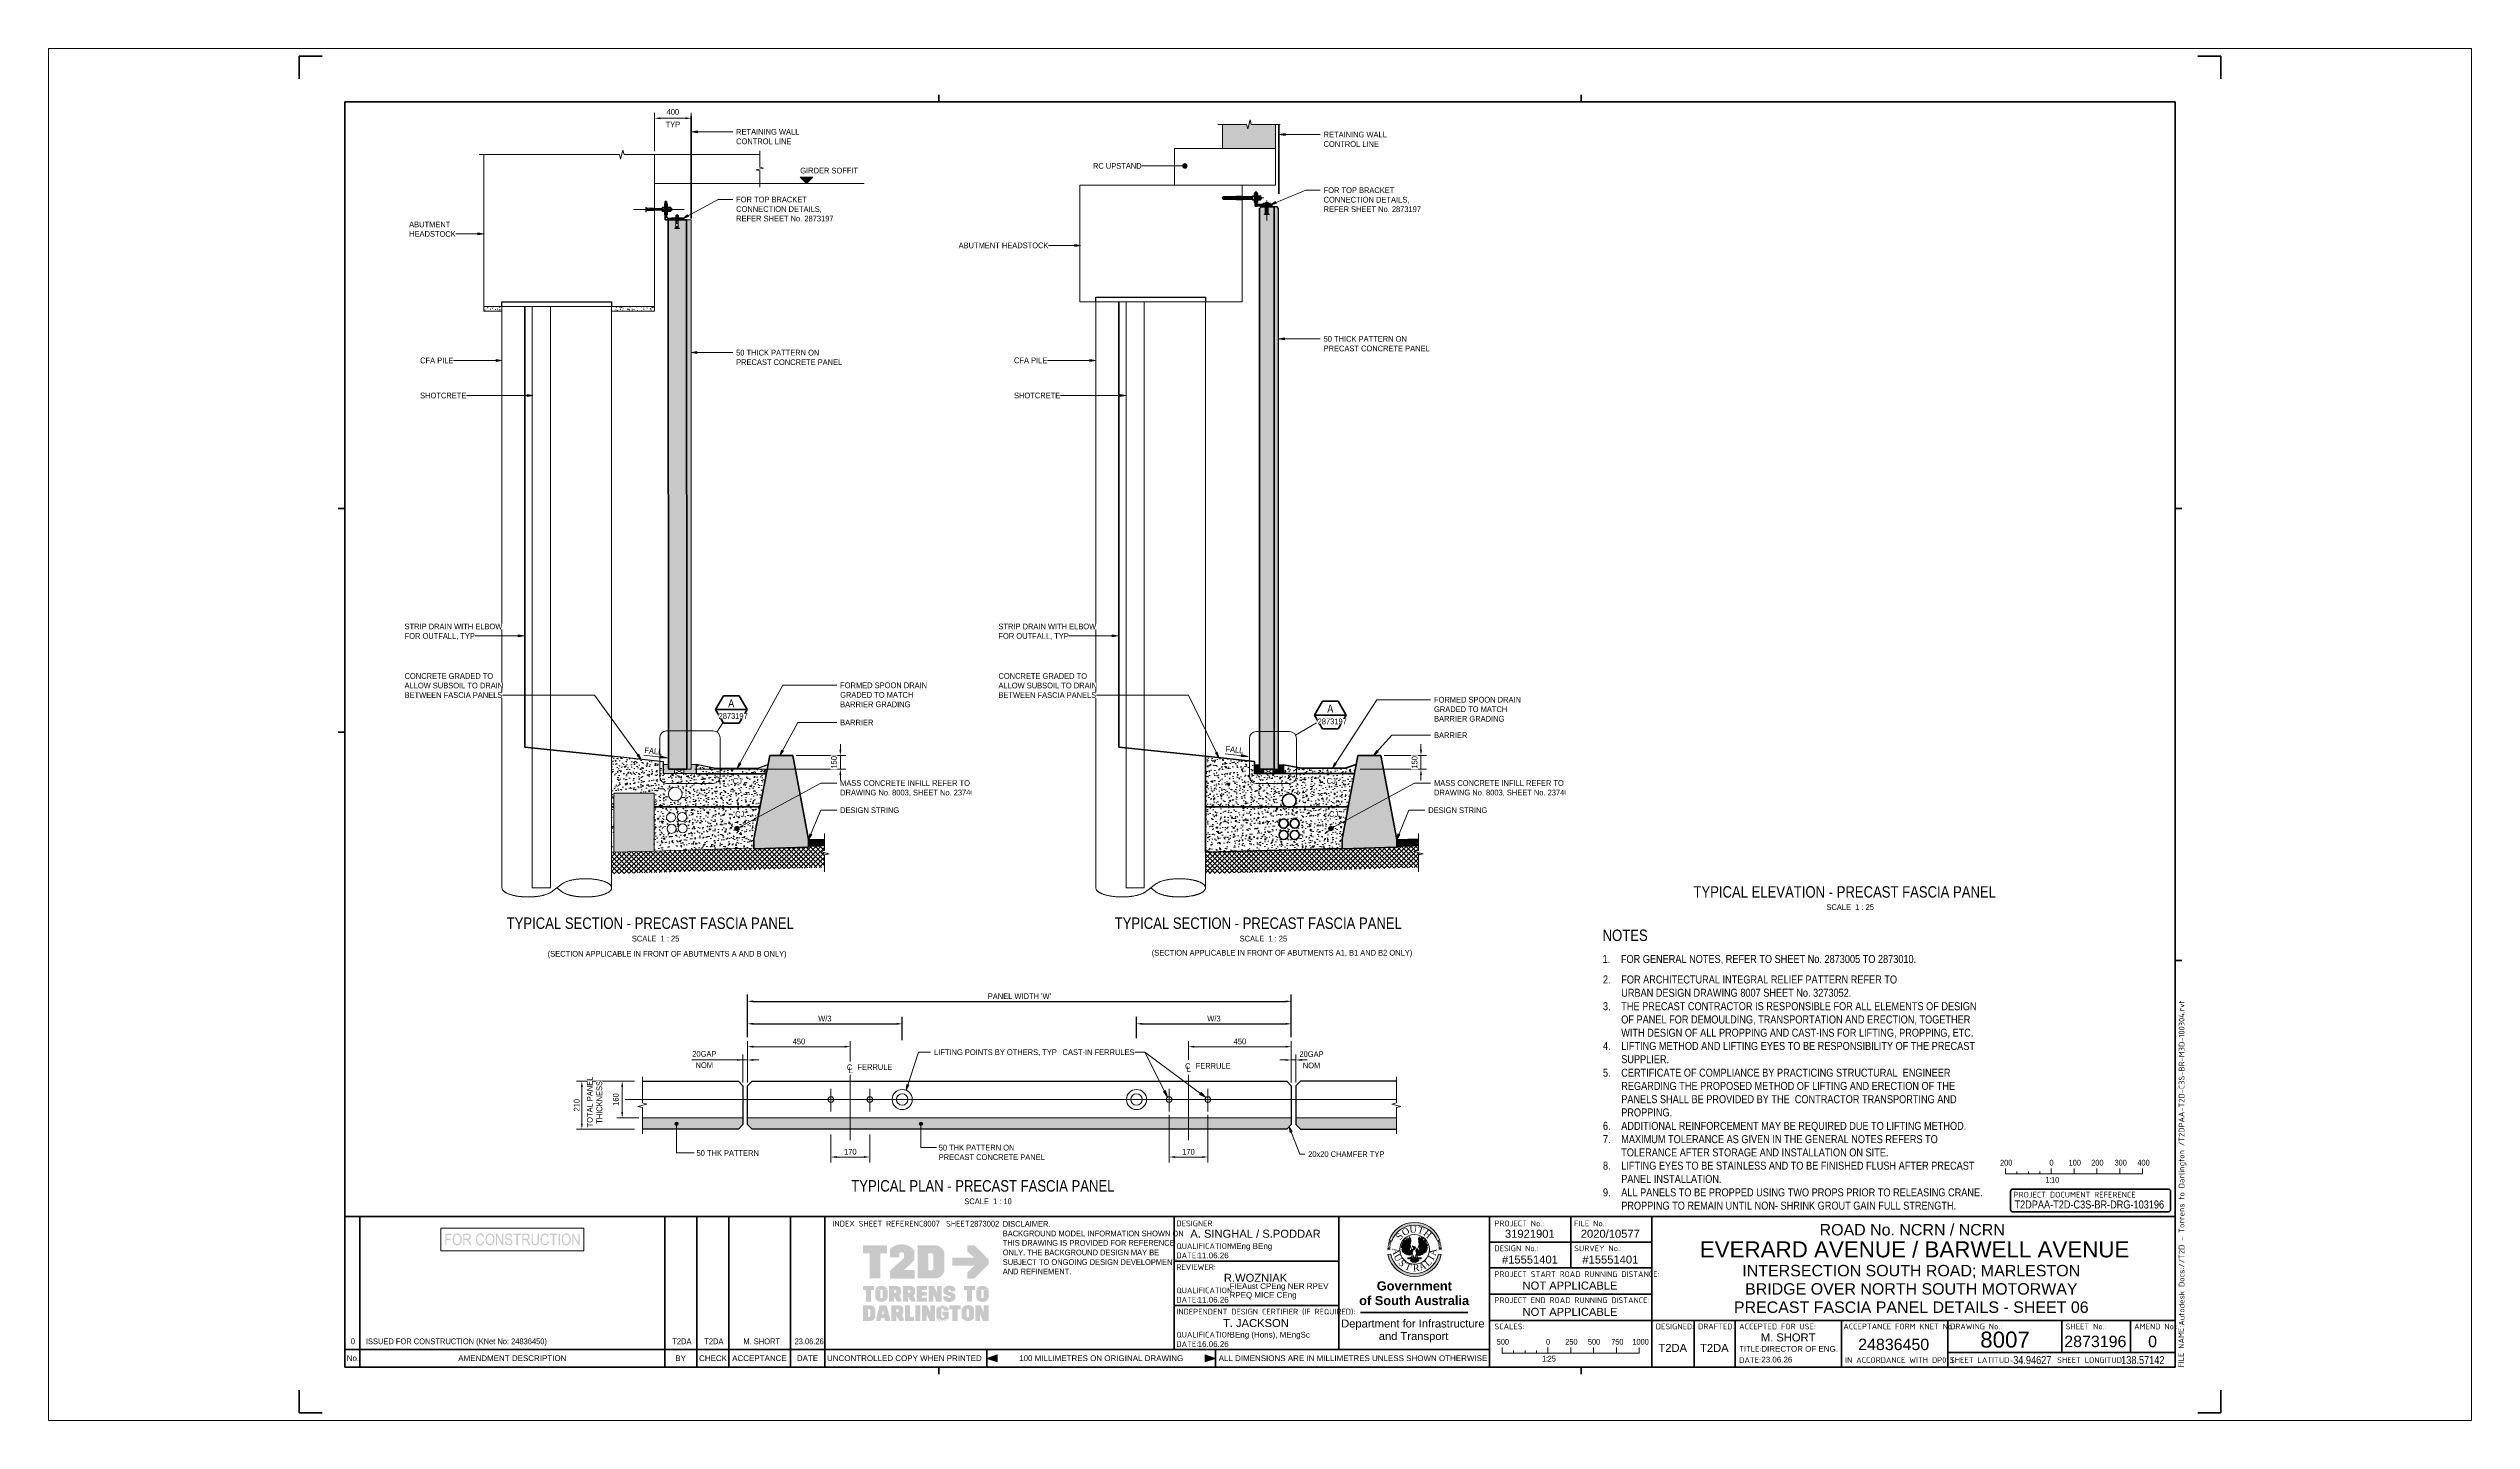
# Paper-space layout 'Layout1' of a CAD drawing. Header units: metres. Extents: x -0.11 to 0.95, y 0 to 0.6.
# The model-space entities are those that its viewports show. They can reach past a viewport. Long polylines and large blocks are cut down to what shows.
import ezdxf

# ---------------------------------------------------------------- set-up
doc = ezdxf.new("R2010")
doc.units = ezdxf.units.M
for name, pattern in [('ControlLine', [0.02, 0.0125, -0.0025, 0.0025, -0.0025]), ('Dash - Tight', [0.0045, 0.003, -0.0015]), ('JacobsCenter', [0.015, 0.009, -0.0015, 0.003, -0.0015]), ('JacobsDash', [0.0045, 0.003, -0.0015])]:
    doc.linetypes.add(name, pattern=pattern)
doc.layers.get('Defpoints').update_dxf_attribs({"color": 41})
for name, color, linetype, lineweight in [('A-ANNO-DIMS', 7, 'Continuous', 9), ('A-ANNO-NOTE', 7, 'Continuous', 9), ('A-ANNO-NOTE-STAMP', 10, 'Continuous', 18), ('A-ANNO-SYMB', 7, 'Continuous', 9), ('A-DETL', 7, 'Continuous', 13), ('A-DETL-GENF', 7, 'Continuous', 9), ('G-ANNO-TEXT', 7, 'Continuous', 9), ('G-ANNO-TTLB', 7, 'Continuous', 9), ('G-IMPT', 7, 'Continuous', 13)]:
    doc.layers.add(name, color=color, linetype=linetype, lineweight=lineweight)
doc.layers.add('G-ANNO-NPLT', color=191, linetype='Continuous', plot=False)
doc.layers.get('G-ANNO-NPLT').freeze()
doc.styles.add('Arial', font='arial.ttf', dxfattribs={"height": 0.0025})
doc.styles.add('Arial Narrow', font='ARIALN.TTF', dxfattribs={"height": 0.0625})
doc.styles.add('Arial Narrow_1', font='ARIALN.TTF', dxfattribs={"height": 0.0875})
doc.styles.add('Arial Narrow_2', font='ARIALN.TTF', dxfattribs={"height": 0.025})
doc.styles.add('Arial Narrow_3', font='ARIALN.TTF', dxfattribs={"height": 0.0025})
doc.styles.add('Arial Narrow_4', font='ARIALN.TTF', dxfattribs={"height": 0.0035})
doc.styles.add('Arial Narrow_5', font='ARIALN.TTF', dxfattribs={"height": 0.005})
doc.styles.add('Arial Narrow_6', font='ARIALN.TTF', dxfattribs={"width": 0.9, "height": 0.0025})
doc.styles.add('Arial_1', font='arial.ttf', dxfattribs={"height": 0.0035})
doc.styles.add('Arial_2', font='arial.ttf', dxfattribs={"height": 0.005})
doc.styles.add('Arial_3', font='arial.ttf', dxfattribs={"height": 0.007})
doc.styles.add('Arial_B', font='arialbd.ttf', dxfattribs={"height": 0.004})
doc.styles.add('ISOCPEUR', font='isocpeur.ttf', dxfattribs={"height": 0.0025})
doc.styles.add('Times New Roman', font='times.ttf', dxfattribs={"height": 0.008001})
doc.dimstyles.new('Dimension_Arc_Length_O__mm_', dxfattribs={"dimscale": 0.3048, "dimtxt": 0.063964, "dimasz": 0.205052, "dimexe": 0.19685, "dimexo": 0.123031, "dimgap": 0.123031, "dimtad": 1, "dimdec": 0, "dimlfac": 1000, "dimzin": 0, "dimdsep": 46, "dimtxsty": 'Arial Narrow', "dimsah": 1, "dimcen": 0.09, "dimaunit": 1, "dimadec": 4, "dimazin": 0, "dimtfac": 1, "dimtdec": 4, "dimtix": 1, "dimtmove": 0, "dimatfit": 3, "dimfxl": 1, "dimtvp": 1, "dimtfill": 1, "dimtolj": 1, "dimtzin": 0, "dimlwd": 18, "dimlwe": 18, "dimarcsym": 2})
doc.dimstyles.new('Dimension_Standard_O__mm__1', dxfattribs={"dimscale": 0.3048, "dimtxt": 0.063964, "dimasz": 0.205052, "dimexe": 0.19685, "dimexo": 0.123031, "dimgap": 0.123031, "dimtad": 1, "dimdec": 0, "dimlfac": 1000, "dimzin": 0, "dimdsep": 46, "dimtxsty": 'Arial Narrow', "dimsah": 1, "dimcen": 0.09, "dimaunit": 1, "dimadec": 4, "dimazin": 0, "dimtfac": 1, "dimtdec": 4, "dimtix": 1, "dimtmove": 0, "dimatfit": 3, "dimfxl": 1, "dimtvp": 1, "dimtfill": 1, "dimtolj": 1, "dimtzin": 0, "dimlwd": 18, "dimlwe": 18, "dimarcsym": 2})
doc.dimstyles.new('Dimension_Standard_O__mm__2', dxfattribs={"dimscale": 0.3048, "dimtxt": 0.025586, "dimasz": 0.082021, "dimexe": 0.07874, "dimexo": 0.049213, "dimgap": 0.049213, "dimtad": 1, "dimdec": 0, "dimlfac": 1000, "dimzin": 0, "dimdsep": 46, "dimtxsty": 'Arial Narrow_2', "dimsah": 1, "dimcen": 0.09, "dimaunit": 1, "dimadec": 4, "dimazin": 0, "dimtfac": 1, "dimtdec": 4, "dimtix": 1, "dimtmove": 0, "dimatfit": 3, "dimfxl": 1, "dimtvp": 1, "dimtfill": 1, "dimtolj": 1, "dimtzin": 0, "dimlwd": 18, "dimlwe": 18, "dimarcsym": 2})
doc.dimstyles.new('Dimension_Standard_T__mm__1', dxfattribs={"dimscale": 0.3048, "dimtxt": 0.025586, "dimasz": 0.082021, "dimexe": 0.07874, "dimexo": 0.049213, "dimgap": 0.032808, "dimtad": 1, "dimdec": 0, "dimlfac": 1000, "dimzin": 0, "dimdsep": 46, "dimtxsty": 'Arial Narrow_2', "dimsah": 1, "dimcen": 0.09, "dimaunit": 1, "dimadec": 4, "dimazin": 0, "dimtfac": 1, "dimtdec": 4, "dimtix": 1, "dimtmove": 0, "dimatfit": 3, "dimfxl": 1, "dimtvp": 1, "dimtolj": 1, "dimtzin": 0, "dimlwd": 18, "dimlwe": 18, "dimarcsym": 2})
doc.dimstyles.new('Dimension_Standard_T__mm__2', dxfattribs={"dimscale": 0.3048, "dimtxt": 0.025586, "dimasz": 0.082021, "dimexe": 0.07874, "dimexo": 0.049213, "dimgap": 0.032808, "dimtad": 1, "dimdec": 0, "dimlfac": 1000, "dimzin": 0, "dimdsep": 46, "dimtxsty": 'Arial Narrow_2', "dimsah": 1, "dimcen": 0.09, "dimaunit": 1, "dimadec": 4, "dimazin": 0, "dimtfac": 1, "dimtdec": 4, "dimtix": 1, "dimtmove": 1, "dimatfit": 3, "dimfxl": 1, "dimtvp": 1, "dimtolj": 1, "dimtzin": 0, "dimlwd": 18, "dimlwe": 18, "dimarcsym": 2})
doc.dimstyles.new('Dimension_Standard_T_REO', dxfattribs={"dimscale": 0.3048, "dimtxt": 0.025586, "dimasz": 0.082021, "dimexe": 0.098425, "dimexo": 0.0625, "dimgap": 0.032808, "dimtad": 1, "dimdec": 0, "dimlfac": 1000, "dimzin": 0, "dimdsep": 46, "dimtxsty": 'Arial Narrow_2', "dimsah": 1, "dimcen": 0.09, "dimaunit": 1, "dimadec": 4, "dimazin": 0, "dimtfac": 1, "dimtdec": 4, "dimtix": 1, "dimtmove": 0, "dimatfit": 3, "dimfxl": 0.098425, "dimfxlon": 1, "dimtvp": 1, "dimtolj": 1, "dimtzin": 0, "dimlwd": 25, "dimlwe": 25, "dimarcsym": 2})
pattern_1 = [(0, (33.313192, 0), (0.1016, 0.0254), [0.00838, -0.06782, 0.00838, -0.06782, -0.4064]), (0, (33.313192, 0), (0.1016, 0.0254), [-0.1524, 0.00838, -0.14402, 0.00838, -0.06782, -0.1778]), (0, (33.313192, 0), (0.1016, 0.0254), [-0.381, 0.00838, -0.04242, 0.00838, -0.11862]), (120, (33.351292, 0.0127), (-0.07279705, 0.07528818), [0.00838, -0.06782, 0.00838, -0.06782, -0.4064]), (120, (33.351292, 0.0127), (-0.07279705, 0.07528818), [-0.1524, 0.00838, -0.14402, 0.00838, -0.06782, -0.1778]), (120, (33.351292, 0.0127), (-0.07279705, 0.07528818), [-0.381, 0.00838, -0.04242, 0.00838, -0.11862]), (240, (33.363992, 0.0635), (-0.02880295, -0.10068818), [0.00838, -0.06782, 0.00838, -0.06782, -0.4064]), (240, (33.363992, 0.0635), (-0.02880295, -0.10068818), [-0.1524, 0.00838, -0.14402, 0.00838, -0.06782, -0.1778]), (240, (33.363992, 0.0635), (-0.02880295, -0.10068818), [-0.381, 0.00838, -0.04242, 0.00838, -0.11862])]

# ---------------------------------------------------------------- blocks, each defined once
blk = doc.blocks.new('T2DPAA-T2D-PWA-DE-XRF-000001 - Drawing3_dwg-8554483-PRECAST FASCIA PANEL DETAILS - SHEET 06')
at = {"layer": 'G-IMPT'}
h = blk.add_hatch(color=256, dxfattribs=at)
edge = h.paths.add_edge_path()
edge.add_line((0.1549, 0.1015), (0.1515, 0.1021))
edge.add_arc((0.1226, 0.1077), 0.0295, 190.997, 349.003, ccw=False)
edge.add_line((0.0937, 0.1021), (0.0903, 0.1015))
edge.add_arc((0.1226, 0.1077), 0.0329, 190.997, 349.003)
edge = h.paths.add_edge_path()
edge.add_arc((0.1226, 0.1077), 0.0329, 20.0475, 159.9525, ccw=False)
edge.add_line((0.1535, 0.119), (0.1503, 0.1178))
edge.add_arc((0.1226, 0.1077), 0.0295, 20.0475, 159.9525)
edge.add_line((0.0949, 0.1178), (0.0917, 0.119))
h = blk.add_hatch(color=256, dxfattribs=at)
edge = h.paths.add_edge_path()
edge.add_arc((0.1226, 0.1077), 0.0329, 161.3902, 162.9856, ccw=False)
edge.add_line((0.0915, 0.1183), (0.0914, 0.1182))
edge.add_line((0.0915, 0.1183), (0.0947, 0.1172))
edge.add_line((0.0947, 0.1171), (0.0947, 0.1172))
edge.add_arc((0.1226, 0.1077), 0.0295, 161.3902, 162.9856)
edge.add_line((0.0944, 0.1163), (0.0911, 0.1174))
h = blk.add_hatch(color=256, dxfattribs=at)
edge = h.paths.add_edge_path()
edge.add_line((0.1206, 0.1074), (0.1207, 0.1074))
edge.add_line((0.1207, 0.1074), (0.1206, 0.1074))
edge = h.paths.add_edge_path()
edge.add_line((0.1166, 0.11), (0.1166, 0.1074))
edge.add_line((0.1166, 0.1074), (0.1183, 0.1065))
edge.add_line((0.1183, 0.1065), (0.119, 0.1076))
edge.add_line((0.119, 0.1076), (0.1204, 0.1079))
edge.add_line((0.1204, 0.1079), (0.1207, 0.1074))
edge.add_line((0.1207, 0.1074), (0.1211, 0.1067))
edge.add_line((0.1211, 0.1067), (0.1187, 0.1008))
edge.add_line((0.1187, 0.1008), (0.1178, 0.1012))
edge.add_line((0.1178, 0.1012), (0.1166, 0.1008))
edge.add_line((0.1166, 0.1008), (0.1161, 0.1012))
edge.add_line((0.1161, 0.1012), (0.1147, 0.101))
edge.add_line((0.1147, 0.101), (0.1143, 0.1017))
edge.add_line((0.1143, 0.1017), (0.1131, 0.1012))
edge.add_line((0.1131, 0.1012), (0.1128, 0.1022))
edge.add_line((0.1128, 0.1022), (0.1119, 0.1019))
edge.add_line((0.1119, 0.1019), (0.1119, 0.1029))
edge.add_line((0.1119, 0.1029), (0.1105, 0.1027))
edge.add_line((0.1105, 0.1027), (0.1107, 0.1043))
edge.add_line((0.1107, 0.1043), (0.1091, 0.1041))
edge.add_line((0.1091, 0.1041), (0.1095, 0.1057))
edge.add_line((0.1095, 0.1057), (0.1077, 0.106))
edge.add_line((0.1077, 0.106), (0.1081, 0.1069))
edge.add_line((0.1081, 0.1069), (0.1072, 0.1074))
edge.add_line((0.1072, 0.1074), (0.1081, 0.1091))
edge.add_line((0.1081, 0.1091), (0.1069, 0.11))
edge.add_line((0.1069, 0.11), (0.1081, 0.1112))
edge.add_line((0.1081, 0.1112), (0.1069, 0.1122))
edge.add_line((0.1069, 0.1122), (0.1085, 0.113))
edge.add_line((0.1085, 0.113), (0.1072, 0.1143))
edge.add_line((0.1072, 0.1143), (0.1095, 0.1145))
edge.add_line((0.1095, 0.1145), (0.1081, 0.116))
edge.add_line((0.1081, 0.116), (0.1105, 0.116))
edge.add_line((0.1105, 0.116), (0.1088, 0.1179))
edge.add_line((0.1088, 0.1179), (0.1119, 0.1163))
edge.add_line((0.1119, 0.1163), (0.1105, 0.1193))
edge.add_line((0.1105, 0.1193), (0.1138, 0.1172))
edge.add_line((0.1138, 0.1172), (0.1121, 0.121))
edge.add_line((0.1121, 0.121), (0.1147, 0.1181))
edge.add_line((0.1147, 0.1181), (0.1143, 0.1224))
edge.add_line((0.1143, 0.1224), (0.1159, 0.1188))
edge.add_line((0.1159, 0.1188), (0.1166, 0.1236))
edge.add_line((0.1166, 0.1236), (0.1171, 0.1207))
edge.add_line((0.1171, 0.1207), (0.1178, 0.1214))
edge.add_line((0.1178, 0.1214), (0.118, 0.1179))
edge.add_line((0.118, 0.1179), (0.1171, 0.1131))
edge.add_line((0.1171, 0.1131), (0.1178, 0.111))
edge.add_line((0.1178, 0.111), (0.1166, 0.11))
for points in [[(0.1105, 0.1193), (0.1088, 0.1179), (0.1119, 0.1163)], [(0.1369, 0.1093), (0.1385, 0.1081), (0.1367, 0.1074), (0.1376, 0.106), (0.1357, 0.106), (0.1367, 0.1043), (0.1348, 0.1043), (0.1348, 0.1031), (0.1336, 0.1034), (0.1331, 0.1022), (0.1322, 0.1024), (0.1317, 0.1015), (0.1305, 0.1017), (0.1301, 0.101), (0.1296, 0.1015), (0.1291, 0.1005), (0.1286, 0.1008), (0.1277, 0.1003), (0.1275, 0.101), (0.1268, 0.1003), (0.1251, 0.1029), (0.1242, 0.1065), (0.1246, 0.1076), (0.1263, 0.1076), (0.127, 0.1067), (0.1284, 0.1072), (0.1291, 0.11), (0.1275, 0.1112), (0.1282, 0.1133), (0.1275, 0.1219), (0.1284, 0.121), (0.1289, 0.1236), (0.1294, 0.1193), (0.1312, 0.1226), (0.1305, 0.1191), (0.1331, 0.1212), (0.1317, 0.1179), (0.1348, 0.1195), (0.1324, 0.116), (0.1364, 0.1179), (0.1341, 0.1155), (0.1371, 0.116), (0.1355, 0.1143), (0.1381, 0.1141), (0.1364, 0.1131), (0.1383, 0.1124), (0.1367, 0.1114), (0.1385, 0.11)], [(0.1312, 0.1226), (0.1331, 0.1212), (0.1305, 0.1191)], [(0.1348, 0.1195), (0.1364, 0.1179), (0.1324, 0.116)], [(0.1069, 0.1122), (0.1069, 0.11), (0.1081, 0.1112)], [(0.1081, 0.116), (0.1072, 0.1143), (0.1095, 0.1145)], [(0.1077, 0.106), (0.1091, 0.1041), (0.1095, 0.1057)], [(0.1105, 0.1027), (0.1119, 0.1019), (0.1119, 0.1029)], [(0.1225, 0.0967), (0.1233, 0.0985), (0.1277, 0.0943), (0.1263, 0.0929), (0.1237, 0.092), (0.1202, 0.0924), (0.1176, 0.0943), (0.1218, 0.0984)], [(0.1291, 0.1005), (0.1301, 0.101), (0.1296, 0.1015)], [(0.1317, 0.1015), (0.1331, 0.1022), (0.1322, 0.1024)], [(0.1383, 0.1124), (0.1381, 0.1141), (0.1364, 0.1131)]]:
    blk.add_hatch(color=256, dxfattribs=at).paths.add_polyline_path(points)
h = blk.add_hatch(color=256, dxfattribs=at)
edge = h.paths.add_edge_path()
edge.add_line((0.154, 0.1174), (0.1508, 0.1163))
edge.add_arc((0.1226, 0.1077), 0.0295, 17.0144, 18.6098)
edge.add_line((0.1505, 0.1172), (0.1505, 0.1171))
edge.add_line((0.1505, 0.1172), (0.1537, 0.1183))
edge.add_line((0.1538, 0.1182), (0.1537, 0.1183))
edge.add_arc((0.1226, 0.1077), 0.0329, 17.0144, 18.6098, ccw=False)
h = blk.add_hatch(color=256, dxfattribs=at)
edge = h.paths.add_edge_path()
edge.add_line((0.0931, 0.1083), (0.0897, 0.1083))
edge.add_arc((0.1226, 0.1077), 0.0329, 177.3415, 178.9368, ccw=False)
edge.add_line((0.0897, 0.1094), (0.0897, 0.1093))
edge.add_line((0.0897, 0.1094), (0.0932, 0.1092))
edge.add_line((0.0932, 0.1091), (0.0932, 0.1092))
edge.add_arc((0.1226, 0.1077), 0.0295, 177.3415, 178.9368)
h = blk.add_hatch(color=256, dxfattribs=at)
edge = h.paths.add_edge_path()
edge.add_line((0.0931, 0.1069), (0.0897, 0.1068))
edge.add_arc((0.1226, 0.1077), 0.0329, 180, 181.5953, ccw=False)
edge.add_line((0.0897, 0.1078), (0.0897, 0.1077))
edge.add_line((0.0897, 0.1078), (0.0931, 0.1078))
edge.add_line((0.0931, 0.1077), (0.0931, 0.1078))
edge.add_arc((0.1226, 0.1077), 0.0295, 180, 181.5953)
h = blk.add_hatch(color=256, dxfattribs=at)
edge = h.paths.add_edge_path()
edge.add_arc((0.1226, 0.1077), 0.0329, 174.6829, 176.2783, ccw=False)
edge.add_line((0.0899, 0.1109), (0.0898, 0.1108))
edge.add_line((0.0899, 0.1109), (0.0933, 0.1106))
edge.add_line((0.0933, 0.1105), (0.0933, 0.1106))
edge.add_arc((0.1226, 0.1077), 0.0295, 174.6829, 176.2783)
edge.add_line((0.0932, 0.1096), (0.0898, 0.1099))
h = blk.add_hatch(color=256, dxfattribs=at)
edge = h.paths.add_edge_path()
edge.add_arc((0.1226, 0.1077), 0.0329, 172.0244, 173.6197, ccw=False)
edge.add_line((0.09, 0.1124), (0.09, 0.1123))
edge.add_line((0.09, 0.1124), (0.0934, 0.1119))
edge.add_line((0.0934, 0.1118), (0.0934, 0.1119))
edge.add_arc((0.1226, 0.1077), 0.0295, 172.0244, 173.6197)
edge.add_line((0.0933, 0.111), (0.0899, 0.1114))
h = blk.add_hatch(color=256, dxfattribs=at)
edge = h.paths.add_edge_path()
edge.add_arc((0.1226, 0.1077), 0.0329, 169.3658, 170.9612, ccw=False)
edge.add_line((0.0903, 0.1139), (0.0903, 0.1138))
edge.add_line((0.0903, 0.1139), (0.0937, 0.1133))
edge.add_line((0.0936, 0.1132), (0.0937, 0.1133))
edge.add_arc((0.1226, 0.1077), 0.0295, 169.3658, 170.9612)
edge.add_line((0.0935, 0.1124), (0.0901, 0.1129))
h = blk.add_hatch(color=256, dxfattribs=at)
edge = h.paths.add_edge_path()
edge.add_arc((0.1226, 0.1077), 0.0329, 166.7073, 168.3026, ccw=False)
edge.add_line((0.0906, 0.1154), (0.0906, 0.1153))
edge.add_line((0.0906, 0.1154), (0.0939, 0.1146))
edge.add_line((0.0939, 0.1145), (0.0939, 0.1146))
edge.add_arc((0.1226, 0.1077), 0.0295, 166.7073, 168.3026)
edge.add_line((0.0937, 0.1137), (0.0904, 0.1144))
h = blk.add_hatch(color=256, dxfattribs=at)
edge = h.paths.add_edge_path()
edge.add_line((0.0941, 0.115), (0.0907, 0.1159))
edge.add_arc((0.1226, 0.1077), 0.0329, 164.0488, 165.6441, ccw=False)
edge.add_line((0.091, 0.1169), (0.091, 0.1168))
edge.add_line((0.091, 0.1169), (0.0943, 0.1159))
edge.add_line((0.0943, 0.1158), (0.0943, 0.1159))
edge.add_arc((0.1226, 0.1077), 0.0295, 164.0488, 165.6441)
h = blk.add_hatch(color=256, dxfattribs=at)
edge = h.paths.add_edge_path()
edge.add_line((0.1232, 0.1095), (0.1225, 0.1076))
edge.add_line((0.1225, 0.1076), (0.1207, 0.1074))
edge.add_line((0.1207, 0.1074), (0.1207, 0.1074))
edge.add_line((0.1207, 0.1074), (0.1216, 0.1086))
edge.add_line((0.1216, 0.1086), (0.1197, 0.1119))
edge.add_line((0.1197, 0.1119), (0.1232, 0.1107))
edge.add_line((0.1232, 0.1107), (0.1239, 0.1098))
edge.add_line((0.1239, 0.1098), (0.1232, 0.1095))
h = blk.add_hatch(color=256, dxfattribs=at)
edge = h.paths.add_edge_path()
edge.add_arc((0.1226, 0.1077), 0.0295, 14.3559, 15.9512)
edge.add_line((0.1509, 0.1159), (0.1509, 0.1158))
edge.add_line((0.1509, 0.1159), (0.1542, 0.1169))
edge.add_line((0.1542, 0.1168), (0.1542, 0.1169))
edge.add_arc((0.1226, 0.1077), 0.0329, 14.3559, 15.9512, ccw=False)
edge.add_line((0.1545, 0.1159), (0.1511, 0.115))
h = blk.add_hatch(color=256, dxfattribs=at)
edge = h.paths.add_edge_path()
edge.add_line((0.1548, 0.1144), (0.1514, 0.1137))
edge.add_arc((0.1226, 0.1077), 0.0295, 11.6974, 13.2927)
edge.add_line((0.1512, 0.1146), (0.1513, 0.1145))
edge.add_line((0.1512, 0.1146), (0.1546, 0.1154))
edge.add_line((0.1546, 0.1153), (0.1546, 0.1154))
edge.add_arc((0.1226, 0.1077), 0.0329, 11.6974, 13.2927, ccw=False)
h = blk.add_hatch(color=256, dxfattribs=at)
edge = h.paths.add_edge_path()
edge.add_arc((0.1226, 0.1077), 0.0295, 9.0388, 10.6342)
edge.add_line((0.1515, 0.1133), (0.1515, 0.1132))
edge.add_line((0.1515, 0.1133), (0.1549, 0.1139))
edge.add_line((0.1549, 0.1138), (0.1549, 0.1139))
edge.add_arc((0.1226, 0.1077), 0.0329, 9.0388, 10.6342, ccw=False)
edge.add_line((0.1551, 0.1129), (0.1517, 0.1124))
h = blk.add_hatch(color=256, dxfattribs=at)
edge = h.paths.add_edge_path()
edge.add_arc((0.1226, 0.1077), 0.0295, 6.3803, 7.9756)
edge.add_line((0.1518, 0.1119), (0.1518, 0.1118))
edge.add_line((0.1518, 0.1119), (0.1552, 0.1124))
edge.add_line((0.1552, 0.1123), (0.1552, 0.1124))
edge.add_arc((0.1226, 0.1077), 0.0329, 6.3803, 7.9756, ccw=False)
edge.add_line((0.1553, 0.1114), (0.1519, 0.111))
h = blk.add_hatch(color=256, dxfattribs=at)
edge = h.paths.add_edge_path()
edge.add_line((0.1554, 0.1099), (0.152, 0.1096))
edge.add_arc((0.1226, 0.1077), 0.0295, 3.7217, 5.3171)
edge.add_line((0.1519, 0.1106), (0.1519, 0.1105))
edge.add_line((0.1519, 0.1106), (0.1553, 0.1109))
edge.add_line((0.1553, 0.1108), (0.1553, 0.1109))
edge.add_arc((0.1226, 0.1077), 0.0329, 3.7217, 5.3171, ccw=False)
h = blk.add_hatch(color=256, dxfattribs=at)
edge = h.paths.add_edge_path()
edge.add_line((0.1555, 0.1083), (0.1521, 0.1083))
edge.add_arc((0.1226, 0.1077), 0.0295, 1.0632, 2.6585)
edge.add_line((0.152, 0.1092), (0.152, 0.1091))
edge.add_line((0.152, 0.1092), (0.1554, 0.1094))
edge.add_line((0.1555, 0.1093), (0.1554, 0.1094))
edge.add_arc((0.1226, 0.1077), 0.0329, 1.0632, 2.6585, ccw=False)
h = blk.add_hatch(color=256, dxfattribs=at)
edge = h.paths.add_edge_path()
edge.add_line((0.1555, 0.1068), (0.152, 0.1069))
edge.add_arc((0.1226, 0.1077), 0.0295, 358.4047, 360)
edge.add_line((0.1521, 0.1078), (0.1521, 0.1077))
edge.add_line((0.1521, 0.1078), (0.1555, 0.1078))
edge.add_line((0.1555, 0.1077), (0.1555, 0.1078))
edge.add_arc((0.1226, 0.1077), 0.0329, 358.4047, 360, ccw=False)
for p, q in [((0.0917, 0.119), (0.0949, 0.1178)), ((0.1105, 0.1193), (0.1088, 0.1179)), ((0.1088, 0.1179), (0.1119, 0.1163)), ((0.1119, 0.1163), (0.1105, 0.1193)), ((0.1305, 0.1191), (0.1312, 0.1226)), ((0.1331, 0.1212), (0.1305, 0.1191)), ((0.1312, 0.1226), (0.1331, 0.1212)), ((0.1324, 0.116), (0.1348, 0.1195)), ((0.1364, 0.1179), (0.1324, 0.116)), ((0.1348, 0.1195), (0.1364, 0.1179)), ((0.1503, 0.1178), (0.1535, 0.119)), ((0.0903, 0.1015), (0.0937, 0.1021)), ((0.1069, 0.1122), (0.1069, 0.11)), ((0.1081, 0.1112), (0.1069, 0.1122)), ((0.1069, 0.11), (0.1081, 0.1112)), ((0.1081, 0.116), (0.1072, 0.1143)), ((0.1072, 0.1143), (0.1095, 0.1145)), ((0.1077, 0.106), (0.1091, 0.1041)), ((0.1095, 0.1057), (0.1077, 0.106)), ((0.1095, 0.1145), (0.1081, 0.116)), ((0.1091, 0.1041), (0.1095, 0.1057)), ((0.1119, 0.1029), (0.1105, 0.1027)), ((0.1105, 0.1027), (0.1119, 0.1019)), ((0.1119, 0.1019), (0.1119, 0.1029)), ((0.115, 0.0967), (0.1197, 0.0967)), ((0.1211, 0.1003), (0.1173, 0.0974)), ((0.1244, 0.1003), (0.1272, 0.0974)), ((0.1256, 0.0967), (0.1308, 0.0967)), ((0.1296, 0.1015), (0.1291, 0.1005)), ((0.1291, 0.1005), (0.1301, 0.101)), ((0.1301, 0.101), (0.1296, 0.1015)), ((0.1322, 0.1024), (0.1317, 0.1015)), ((0.1317, 0.1015), (0.1331, 0.1022)), ((0.1331, 0.1022), (0.1322, 0.1024)), ((0.1381, 0.1141), (0.1364, 0.1131)), ((0.1364, 0.1131), (0.1383, 0.1124)), ((0.1383, 0.1124), (0.1381, 0.1141)), ((0.1515, 0.1021), (0.1549, 0.1015))]:
    blk.add_line(p, q, dxfattribs=at)
at = {"layer": 'G-IMPT', "flags": 128}
for points in [[(0.1085, 0.113), (0.1072, 0.1143), (0.1095, 0.1145), (0.1081, 0.116), (0.1105, 0.116), (0.1088, 0.1179), (0.1119, 0.1163), (0.1105, 0.1193), (0.1138, 0.1172), (0.1121, 0.121), (0.1147, 0.1181), (0.1143, 0.1224), (0.1159, 0.1188), (0.1166, 0.1236), (0.1171, 0.1207), (0.1178, 0.1214), (0.118, 0.1179), (0.1171, 0.1131), (0.119, 0.1076), (0.1204, 0.1079), (0.1211, 0.1067), (0.1187, 0.1008), (0.1178, 0.1012), (0.1166, 0.1008), (0.1161, 0.1012), (0.1147, 0.101), (0.1143, 0.1017), (0.1131, 0.1012), (0.1128, 0.1022), (0.1119, 0.1019), (0.1119, 0.1029), (0.1105, 0.1027), (0.1107, 0.1043), (0.1091, 0.1041), (0.1095, 0.1057), (0.1077, 0.106), (0.1081, 0.1069), (0.1072, 0.1074), (0.1081, 0.1091), (0.1069, 0.11), (0.1081, 0.1112), (0.1069, 0.1122), (0.1087, 0.1131)], [(0.1199, 0.1031), (0.1225, 0.0967), (0.1251, 0.1029), (0.1242, 0.1065), (0.1246, 0.1076), (0.1263, 0.1076), (0.1282, 0.1133), (0.1275, 0.1219), (0.1284, 0.121), (0.1289, 0.1236), (0.1294, 0.1193), (0.1312, 0.1226), (0.1305, 0.1191), (0.1331, 0.1212), (0.1317, 0.1179), (0.1348, 0.1195), (0.1324, 0.116), (0.1364, 0.1179), (0.1341, 0.1155), (0.1371, 0.116), (0.1355, 0.1143), (0.1381, 0.1141), (0.1364, 0.1131), (0.1383, 0.1124), (0.1367, 0.1114), (0.1385, 0.11), (0.1369, 0.1093), (0.1385, 0.1081), (0.1367, 0.1074), (0.1376, 0.106), (0.1357, 0.106), (0.1367, 0.1043), (0.1348, 0.1043), (0.1348, 0.1031), (0.1336, 0.1034), (0.1331, 0.1022), (0.1322, 0.1024), (0.1317, 0.1015), (0.1305, 0.1017), (0.1301, 0.101), (0.1296, 0.1015), (0.1291, 0.1005), (0.1286, 0.1008), (0.1277, 0.1003), (0.1275, 0.101), (0.1268, 0.1003), (0.1251, 0.1029)], [(0.1206, 0.0974), (0.1145, 0.0974), (0.1145, 0.0962), (0.1194, 0.0962)], [(0.119, 0.1076), (0.1183, 0.1065), (0.1166, 0.1074), (0.1166, 0.11), (0.1178, 0.111)], [(0.1218, 0.0984), (0.1176, 0.0943), (0.1202, 0.0924), (0.1237, 0.092), (0.1263, 0.0929), (0.1277, 0.0943), (0.1233, 0.0985)], [(0.1239, 0.1098), (0.1244, 0.1091), (0.1246, 0.1076)], [(0.1246, 0.0974), (0.1308, 0.0974), (0.1308, 0.0962), (0.126, 0.0962)], [(0.1263, 0.1076), (0.127, 0.1067), (0.1284, 0.1072), (0.1291, 0.11), (0.1275, 0.1112)]]:
    blk.add_lwpolyline(points, dxfattribs=at)
blk.add_lwpolyline([(0.1206, 0.1074), (0.1216, 0.1086), (0.1197, 0.1119), (0.1232, 0.1107), (0.1239, 0.1098), (0.1232, 0.1095), (0.1225, 0.1076)], close=True, dxfattribs=at)
at = {"layer": 'G-IMPT'}
blk.add_circle((0.1226, 0.1077), 0.018, dxfattribs=at)
for radius, start, end in [(0.0329, 20.0475, 159.9525), (0.0295, 20.0475, 159.9525), (0.0329, 190.997, 349.003), (0.0295, 190.997, 349.003)]:
    blk.add_arc((0.1226, 0.1077), radius, start, end, dxfattribs=at)
at = {"layer": 'G-IMPT', "lineweight": 9, "char_height": 0.008, "attachment_point": 2, "line_spacing_factor": 1.029793, "style": 'Times New Roman'}
for s, insert, width, rotation in [('S', (0.1012, 0.1263), 0.008041, 49.0663), ('O', (0.1099, 0.133), 0.010353, 26.6943), ('U', (0.1205, 0.136), 0.010353, 4.3222), ('T', (0.1314, 0.1347), 0.008744, 341.9502), ('H', (0.141, 0.1293), 0.010353, 319.5782), ('A', (0.104, 0.106), 0.010353, 279.6978), ('U', (0.1058, 0.0996), 0.010353, 300.15), ('S', (0.1107, 0.0935), 0.008041, 310.3575), ('T', (0.1164, 0.0903), 0.008744, 336.9699), ('R', (0.1244, 0.0893), 0.009549, 3.701), ('A', (0.1307, 0.0909), 0.010353, 21.3382), ('L', (0.1363, 0.0949), 0.008744, 42.375), ('I', (0.1395, 0.0995), 0.004825, 60.5783), ('A', (0.141, 0.1048), 0.010353, 83.64)]:
    blk.add_mtext(s, dxfattribs=dict(at, insert=insert, width=width, rotation=rotation))
blk = doc.blocks.new('T2DPAA-T2D-PWA-DE-XRF-000001 - Standard-9403699-PRECAST FASCIA PANEL DETAILS - SHEET 06')
at = {"layer": 'G-ANNO-TTLB', "true_color": 0x1d4a5c}
h = blk.add_hatch(color=139, dxfattribs=at)
edge = h.paths.add_edge_path()
edge.add_line((0.2623, 0.0443), (0.2623, 0.0452))
edge.add_arc((0.2616, 0.044), 0.00145, 58.8241, 99.793)
edge.add_line((0.2613, 0.0454), (0.2613, 0.0441))
edge.add_arc((0.2616, 0.0455), 0.00141, 259.7202, 301.6629)
edge = h.paths.add_edge_path()
edge.add_arc((0.2625, 0.0448), 0.00224, 301.808, 330.1086, ccw=False)
edge.add_line((0.2637, 0.0429), (0.2645, 0.0415))
edge.add_line((0.2645, 0.0415), (0.2645, 0.0403))
edge.add_line((0.2645, 0.0403), (0.2627, 0.0403))
edge.add_line((0.2627, 0.0403), (0.2613, 0.0425))
edge.add_line((0.2613, 0.0425), (0.2613, 0.0403))
edge.add_line((0.2613, 0.0403), (0.2591, 0.0403))
edge.add_line((0.2591, 0.0403), (0.2591, 0.0471))
edge.add_line((0.2591, 0.0471), (0.2624, 0.0471))
edge.add_arc((0.2623, 0.0446), 0.00248, 32.8357, 87.7033, ccw=False)
edge.add_line((0.2644, 0.046), (0.2644, 0.0437))
edge = h.paths.add_edge_path()
edge.add_line((0.2674, 0.0527), (0.2674, 0.0537))
edge.add_arc((0.2667, 0.0524), 0.00145, 58.8241, 99.793)
edge.add_line((0.2665, 0.0539), (0.2665, 0.0526))
edge.add_arc((0.2667, 0.0539), 0.00141, 259.7202, 301.6629)
edge = h.paths.add_edge_path()
edge.add_arc((0.2676, 0.0532), 0.00224, 301.808, 330.1086, ccw=False)
edge.add_line((0.2688, 0.0513), (0.2696, 0.0499))
edge.add_line((0.2696, 0.0499), (0.2696, 0.0487))
edge.add_line((0.2696, 0.0487), (0.2678, 0.0487))
edge.add_line((0.2678, 0.0487), (0.2664, 0.051))
edge.add_line((0.2664, 0.051), (0.2664, 0.0487))
edge.add_line((0.2664, 0.0487), (0.2642, 0.0487))
edge.add_line((0.2642, 0.0487), (0.2642, 0.0555))
edge.add_line((0.2642, 0.0555), (0.2676, 0.0555))
edge.add_arc((0.2675, 0.0531), 0.00248, 32.8357, 87.7033, ccw=False)
edge.add_line((0.2695, 0.0544), (0.2695, 0.0521))
edge = h.paths.add_edge_path()
edge.add_line((0.2499, 0.0422), (0.2499, 0.0452))
edge.add_arc((0.2491, 0.0441), 0.00138, 56.3448, 98.7814)
edge.add_line((0.2489, 0.0454), (0.2489, 0.0419))
edge.add_arc((0.2491, 0.0433), 0.00138, 261.2186, 303.6552)
edge = h.paths.add_edge_path()
edge.add_line((0.2613, 0.0527), (0.2613, 0.0537))
edge.add_arc((0.2606, 0.0524), 0.00145, 58.8241, 99.793)
edge.add_line((0.2603, 0.0539), (0.2603, 0.0526))
edge.add_arc((0.2606, 0.0539), 0.00141, 259.7202, 301.6629)
edge = h.paths.add_edge_path()
edge.add_line((0.2502, 0.0403), (0.2467, 0.0403))
edge.add_line((0.2467, 0.0403), (0.2467, 0.0471))
edge.add_line((0.2467, 0.0471), (0.2501, 0.0471))
edge.add_arc((0.25, 0.0447), 0.00241, 26.2483, 85.5583, ccw=False)
edge.add_line((0.2521, 0.0457), (0.2521, 0.0416))
edge.add_arc((0.2502, 0.0424), 0.00209, 270, 338.4707, ccw=False)
h.paths.add_polyline_path([(0.2555, 0.0451), (0.255, 0.0432), (0.2559, 0.0432)])
h.paths.add_polyline_path([(0.2585, 0.0415), (0.2585, 0.0403), (0.2564, 0.0403), (0.2562, 0.0415), (0.2547, 0.0415), (0.2544, 0.0403), (0.2526, 0.0403), (0.2526, 0.0415), (0.254, 0.0471), (0.2571, 0.0471)])
h.paths.add_polyline_path([(0.2673, 0.042), (0.269, 0.042), (0.269, 0.0403), (0.2651, 0.0403), (0.2651, 0.0471), (0.2673, 0.0471)])
h.paths.add_polyline_path([(0.2718, 0.0403), (0.2696, 0.0403), (0.2696, 0.0471), (0.2718, 0.0471)])
h.paths.add_polyline_path([(0.2762, 0.0441), (0.2762, 0.0471), (0.2782, 0.0471), (0.2782, 0.0403), (0.2759, 0.0403), (0.2746, 0.0432), (0.2746, 0.0403), (0.2725, 0.0403), (0.2725, 0.0471), (0.2748, 0.0471)])
edge = h.paths.add_edge_path()
edge.add_arc((0.2817, 0.0424), 0.000774, 214.5178, 325.4822)
edge.add_line((0.2823, 0.0419), (0.2823, 0.0427))
edge.add_line((0.2823, 0.0427), (0.2815, 0.0427))
edge.add_line((0.2815, 0.0427), (0.2815, 0.0443))
edge.add_line((0.2815, 0.0443), (0.2842, 0.0443))
edge.add_line((0.2842, 0.0443), (0.2842, 0.0415))
edge.add_arc((0.2819, 0.0428), 0.00262, 274.1131, 330.4929, ccw=False)
edge.add_arc((0.2815, 0.0434), 0.00327, 260.2337, 279.7663, ccw=False)
edge.add_arc((0.2812, 0.0429), 0.00275, 208.3817, 264.7517, ccw=False)
edge.add_line((0.2788, 0.0416), (0.2788, 0.0458))
edge.add_arc((0.2812, 0.0445), 0.00268, 94.8448, 152.8409, ccw=False)
edge.add_arc((0.2815, 0.0424), 0.00482, 83.0812, 96.9188, ccw=False)
edge.add_arc((0.2818, 0.0444), 0.00278, 31.3102, 83.6241, ccw=False)
edge.add_line((0.2842, 0.0459), (0.2842, 0.0447))
edge.add_line((0.2842, 0.0447), (0.282, 0.0447))
edge.add_line((0.282, 0.0447), (0.282, 0.0455))
edge.add_arc((0.2815, 0.0451), 0.000641, 40.732, 139.268)
edge.add_line((0.281, 0.0455), (0.281, 0.0419))
h.paths.add_polyline_path([(0.2882, 0.0403), (0.2859, 0.0403), (0.2859, 0.0454), (0.2846, 0.0454), (0.2846, 0.0471), (0.2895, 0.0471), (0.2895, 0.0454), (0.2882, 0.0454)])
edge = h.paths.add_edge_path()
edge.add_arc((0.2927, 0.0429), 0.00104, 239.6549, 300.3451)
edge.add_line((0.2932, 0.042), (0.2932, 0.0454))
edge.add_arc((0.2927, 0.0445), 0.00103, 59.5446, 120.4554)
edge.add_line((0.2921, 0.0454), (0.2921, 0.042))
edge = h.paths.add_edge_path()
edge.add_arc((0.2927, 0.0434), 0.00323, 212.7347, 327.2653, ccw=False)
edge.add_line((0.29, 0.0417), (0.29, 0.0458))
edge.add_arc((0.2927, 0.044), 0.00323, 32.6408, 147.3592, ccw=False)
edge.add_line((0.2954, 0.0458), (0.2954, 0.0417))
h.paths.add_polyline_path([(0.3017, 0.0403), (0.2993, 0.0403), (0.298, 0.0432), (0.298, 0.0403), (0.2959, 0.0403), (0.2959, 0.0471), (0.2982, 0.0471), (0.2996, 0.0441), (0.2996, 0.0471), (0.3017, 0.0471)])
edge = h.paths.add_edge_path()
edge.add_arc((0.299, 0.0513), 0.00104, 239.6549, 300.3451)
edge.add_line((0.2995, 0.0504), (0.2995, 0.0538))
edge.add_arc((0.299, 0.0529), 0.00103, 59.5446, 120.4554)
edge.add_line((0.2985, 0.0538), (0.2985, 0.0504))
edge = h.paths.add_edge_path()
edge.add_arc((0.299, 0.0518), 0.00323, 212.7347, 327.2653, ccw=False)
edge.add_line((0.2963, 0.0501), (0.2963, 0.0542))
edge.add_arc((0.299, 0.0524), 0.00323, 32.6408, 147.3592, ccw=False)
edge.add_line((0.3017, 0.0542), (0.3017, 0.0501))
h.paths.add_polyline_path([(0.2945, 0.0487), (0.2923, 0.0487), (0.2923, 0.0538), (0.2909, 0.0538), (0.2909, 0.0555), (0.2958, 0.0555), (0.2958, 0.0538), (0.2945, 0.0538)])
edge = h.paths.add_edge_path()
edge.add_line((0.2872, 0.0518), (0.2872, 0.0499))
edge.add_arc((0.2849, 0.0513), 0.0027, 273.7285, 329.3952, ccw=False)
edge.add_line((0.285, 0.0486), (0.2841, 0.0486))
edge.add_arc((0.2842, 0.0512), 0.00266, 210.1626, 267.7624, ccw=False)
edge.add_line((0.2819, 0.0499), (0.2819, 0.051))
edge.add_line((0.2819, 0.051), (0.2841, 0.051))
edge.add_arc((0.2845, 0.0508), 0.000522, 155.2714, 300.4507)
edge.add_arc((0.2846, 0.0508), 0.000487, 289.6558, 416.8121)
edge.add_line((0.2849, 0.0512), (0.2834, 0.0515))
edge.add_arc((0.2841, 0.054), 0.00253, 213.4271, 255.8381, ccw=False)
edge.add_line((0.2819, 0.0526), (0.2819, 0.0544))
edge.add_arc((0.2846, 0.0525), 0.00325, 35.8397, 144.1603, ccw=False)
edge.add_line((0.2872, 0.0544), (0.2872, 0.0533))
edge.add_line((0.2872, 0.0533), (0.2851, 0.0533))
edge.add_arc((0.2846, 0.0535), 0.000494, 335.3316, 479.9481)
edge.add_arc((0.2845, 0.0535), 0.000428, 103.9979, 246.4243)
edge.add_line((0.2843, 0.0531), (0.2853, 0.0529))
edge.add_arc((0.2849, 0.0501), 0.00281, 35.1328, 82.3403, ccw=False)
h.paths.add_polyline_path([(0.2792, 0.0526), (0.2792, 0.0555), (0.2812, 0.0555), (0.2812, 0.0487), (0.2789, 0.0487), (0.2776, 0.0517), (0.2776, 0.0487), (0.2755, 0.0487), (0.2755, 0.0555), (0.2778, 0.0555)])
h.paths.add_polyline_path([(0.2725, 0.053), (0.2746, 0.053), (0.2746, 0.0513), (0.2725, 0.0513), (0.2725, 0.0504), (0.2748, 0.0504), (0.2748, 0.0487), (0.2703, 0.0487), (0.2703, 0.0555), (0.2748, 0.0555), (0.2748, 0.0538), (0.2725, 0.0538)])
edge = h.paths.add_edge_path()
edge.add_arc((0.2615, 0.0532), 0.00224, 301.808, 330.1086, ccw=False)
edge.add_line((0.2627, 0.0513), (0.2635, 0.0499))
edge.add_line((0.2635, 0.0499), (0.2635, 0.0487))
edge.add_line((0.2635, 0.0487), (0.2617, 0.0487))
edge.add_line((0.2617, 0.0487), (0.2603, 0.051))
edge.add_line((0.2603, 0.051), (0.2603, 0.0487))
edge.add_line((0.2603, 0.0487), (0.2581, 0.0487))
edge.add_line((0.2581, 0.0487), (0.2581, 0.0555))
edge.add_line((0.2581, 0.0555), (0.2614, 0.0555))
edge.add_arc((0.2613, 0.0531), 0.00248, 32.8357, 87.7033, ccw=False)
edge.add_line((0.2634, 0.0544), (0.2634, 0.0521))
edge = h.paths.add_edge_path()
edge.add_line((0.2543, 0.0538), (0.2543, 0.0504))
edge.add_arc((0.2548, 0.0513), 0.00104, 239.6549, 300.3451)
edge.add_line((0.2553, 0.0504), (0.2553, 0.0538))
edge.add_arc((0.2548, 0.0529), 0.00103, 59.5446, 120.4554)
edge = h.paths.add_edge_path()
edge.add_line((0.2521, 0.0501), (0.2521, 0.0542))
edge.add_arc((0.2548, 0.0524), 0.00323, 32.6408, 147.3592, ccw=False)
edge.add_line((0.2575, 0.0542), (0.2575, 0.0501))
edge.add_arc((0.2548, 0.0518), 0.00323, 212.7347, 327.2653, ccw=False)
h.paths.add_polyline_path([(0.2503, 0.0487), (0.248, 0.0487), (0.248, 0.0538), (0.2467, 0.0538), (0.2467, 0.0555), (0.2516, 0.0555), (0.2516, 0.0538), (0.2503, 0.0538)])
h.paths.add_polyline_path([(0.3017, 0.0672), (0.3017, 0.0651), (0.2955, 0.0588), (0.2924, 0.0588), (0.2924, 0.0616), (0.2955, 0.0644), (0.2858, 0.0644), (0.2858, 0.0679), (0.2955, 0.0679), (0.2924, 0.0707), (0.2924, 0.0734), (0.2955, 0.0734)])
edge = h.paths.add_edge_path()
edge.add_line((0.2768, 0.0699), (0.2754, 0.0699))
edge.add_line((0.2754, 0.0699), (0.2754, 0.0624))
edge.add_line((0.2754, 0.0624), (0.2768, 0.0624))
edge.add_arc((0.2767, 0.0633), 0.000915, 277.9427, 335.4563)
edge.add_line((0.2775, 0.0629), (0.2775, 0.0694))
edge.add_arc((0.2767, 0.0689), 0.000957, 31.2517, 83.8556)
edge = h.paths.add_edge_path()
edge.add_line((0.2781, 0.0589), (0.2707, 0.0589))
edge.add_line((0.2707, 0.0589), (0.2707, 0.0734))
edge.add_line((0.2707, 0.0734), (0.2781, 0.0734))
edge.add_arc((0.2777, 0.0683), 0.00519, 26.2483, 85.5583, ccw=False)
edge.add_line((0.2823, 0.0705), (0.2823, 0.0617))
edge.add_arc((0.2781, 0.0634), 0.00451, 270, 338.4707, ccw=False)
edge = h.paths.add_edge_path()
edge.add_line((0.2627, 0.0699), (0.2627, 0.0681))
edge.add_line((0.2627, 0.0681), (0.2585, 0.0681))
edge.add_line((0.2585, 0.0681), (0.2585, 0.0716))
edge.add_arc((0.2636, 0.0668), 0.00703, 37.1177, 136.9917, ccw=False)
edge.add_line((0.2692, 0.071), (0.2692, 0.0671))
edge.add_arc((0.2674, 0.0677), 0.00193, 316.9738, 340.8309, ccw=False)
edge.add_line((0.2688, 0.0664), (0.268, 0.0656))
edge.add_line((0.268, 0.0656), (0.2646, 0.0625))
edge.add_line((0.2646, 0.0625), (0.2693, 0.0625))
edge.add_line((0.2693, 0.0625), (0.2693, 0.0588))
edge.add_line((0.2693, 0.0588), (0.2585, 0.0588))
edge.add_line((0.2585, 0.0588), (0.2585, 0.0622))
edge.add_line((0.2585, 0.0622), (0.2638, 0.067))
edge.add_line((0.2638, 0.067), (0.2647, 0.068))
edge.add_line((0.2647, 0.068), (0.2647, 0.0699))
edge.add_arc((0.2637, 0.0691), 0.00131, 40.7337, 139.2663)
h.paths.add_polyline_path([(0.2467, 0.0734), (0.2573, 0.0734), (0.2573, 0.0698), (0.2544, 0.0698), (0.2544, 0.0589), (0.2496, 0.0589), (0.2496, 0.0699), (0.2467, 0.0699)])
at = {"layer": 'G-IMPT', "lineweight": 9}
for points in [[(0.3055, 0.0254), (0.3055, 0.0239), (0.3055, 0.0224), (0.301, 0.0239)], [(0.3965, 0.0254), (0.401, 0.0239), (0.3965, 0.0224), (0.3965, 0.0239)]]:
    blk.add_hatch(color=256, dxfattribs=at).paths.add_polyline_path(points)
at = {"layer": 'A-ANNO-NOTE'}
for p, q in [((0.5265, 0.0287), (0.5265, 0.0262)), ((0.5265, 0.0262), (0.5865, 0.0262)), ((0.5315, 0.0274), (0.5315, 0.0262)), ((0.5365, 0.0274), (0.5365, 0.0262)), ((0.5415, 0.0274), (0.5415, 0.0262)), ((0.5465, 0.0287), (0.5465, 0.0262)), ((0.5565, 0.0287), (0.5565, 0.0262)), ((0.5665, 0.0287), (0.5665, 0.0262)), ((0.5765, 0.0287), (0.5765, 0.0262)), ((0.5865, 0.0287), (0.5865, 0.0262))]:
    blk.add_line(p, q, dxfattribs=at)
at = {"layer": 'G-ANNO-TTLB', "color": 8, "lineweight": 35, "true_color": 0x808080}
for p, q in [((0, 0.594), (0.01, 0.594)), ((0, 0.584), (0, 0.594)), ((0.831, 0.594), (0.841, 0.594)), ((0.841, 0.594), (0.841, 0.584)), ((0, 0), (0, 0.01)), ((0.01, 0), (0, 0)), ((0.831, 0), (0.841, 0)), ((0.841, 0), (0.841, 0.01))]:
    blk.add_line(p, q, dxfattribs=at)
at = {"layer": 'G-ANNO-TTLB', "lineweight": 100}
for p, q in [((0.02, 0.574), (0.02, 0.02)), ((0.821, 0.574), (0.02, 0.574)), ((0.821, 0.02), (0.821, 0.574)), ((0.23, 0.02), (0.23, 0.086)), ((0.455, 0.086), (0.455, 0.0277)), ((0.521, 0.086), (0.521, 0.02)), ((0.592, 0.086), (0.592, 0.02)), ((0.4645, 0.044), (0.5115, 0.044)), ((0.02, 0.02), (0.821, 0.02))]:
    blk.add_line(p, q, dxfattribs=at)
at = {"layer": 'G-ANNO-TTLB', "lineweight": 50}
for p, q in [((0.28, 0.577), (0.28, 0.574)), ((0.561, 0.577), (0.561, 0.574)), ((0.017, 0.396), (0.02, 0.396)), ((0.821, 0.396), (0.824, 0.396)), ((0.017, 0.298), (0.02, 0.298)), ((0.821, 0.198), (0.824, 0.198)), ((0.749, 0.097), (0.749, 0.089)), ((0.818, 0.098), (0.75, 0.098)), ((0.819, 0.089), (0.819, 0.097)), ((0.75, 0.088), (0.818, 0.088)), ((0.28, 0.02), (0.28, 0.017)), ((0.561, 0.02), (0.561, 0.017))]:
    blk.add_line(p, q, dxfattribs=at)
at = {"layer": 'G-ANNO-TTLB', "lineweight": 35}
for p, q in [((0.0265, 0.02), (0.0265, 0.086)), ((0.16, 0.02), (0.16, 0.086)), ((0.174, 0.02), (0.174, 0.086)), ((0.188, 0.02), (0.188, 0.086)), ((0.215, 0.02), (0.215, 0.086)), ((0.5565, 0.086), (0.5565, 0.0635)), ((0.521, 0.0748), (0.592, 0.0748)), ((0.521, 0.0635), (0.592, 0.0635)), ((0.455, 0.0471), (0.383, 0.0471)), ((0.521, 0.052), (0.592, 0.052)), ((0.521, 0.0405), (0.821, 0.0405)), ((0.6105, 0.0405), (0.6105, 0.02)), ((0.6285, 0.0405), (0.6285, 0.02)), ((0.675, 0.0405), (0.675, 0.02)), ((0.7215, 0.0405), (0.7215, 0.02)), ((0.7715, 0.0265), (0.7715, 0.0405)), ((0.8015, 0.0265), (0.8015, 0.0405)), ((0.521, 0.0277), (0.02, 0.0277)), ((0.301, 0.02), (0.301, 0.0277)), ((0.401, 0.02), (0.401, 0.0277)), ((0.821, 0.0265), (0.7215, 0.0265))]:
    blk.add_line(p, q, dxfattribs=at)
at = {"layer": 'G-ANNO-TTLB'}
for p, q in [((0.3055, 0.0254), (0.301, 0.0239)), ((0.301, 0.0239), (0.3055, 0.0224)), ((0.3055, 0.0239), (0.3055, 0.0254)), ((0.3055, 0.0224), (0.3055, 0.0239)), ((0.3965, 0.0254), (0.3965, 0.0239)), ((0.401, 0.0239), (0.3965, 0.0254)), ((0.3965, 0.0239), (0.3965, 0.0224)), ((0.3965, 0.0224), (0.401, 0.0239))]:
    blk.add_line(p, q, dxfattribs=at)
at = {"layer": 'G-ANNO-TTLB', "lineweight": 50}
for centre, start, end in [((0.75, 0.097), 90, 180), ((0.818, 0.097), 0, 90), ((0.75, 0.089), 180, 270), ((0.818, 0.089), 270, 0)]:
    blk.add_arc(centre, 0.001, start, end, dxfattribs=at)
at = {"xscale": 0.3600000000000081, "yscale": 0.3600000000000081, "zscale": 0.3600000000000081}
blk.add_blockref('T2DPAA-T2D-PWA-DE-XRF-000001 - Drawing3_dwg-8554483-PRECAST FASCIA PANEL DETAILS - SHEET 06', (0.444, 0.0328), dxfattribs=at)
at = {"layer": 'G-ANNO-TTLB', "attachment_point": 1}
for s, insert, char_height, width, style in [('PROJECT DOCUMENT REFERENCE', (0.7503, 0.0968), 0.0025, 0.058764, 'ISOCPEUR'), ('INDEX SHEET REFERENCE:', (0.2334, 0.0841), 0.0025, 0.046899, 'ISOCPEUR'), ('SHEET', (0.2831, 0.0841), 0.0025, 0.011544, 'ISOCPEUR'), ('PROJECT No.:', (0.5231, 0.0842), 0.0025, 0.02397, 'ISOCPEUR'), ('FILE No.:', (0.558, 0.0842), 0.0025, 0.015553, 'ISOCPEUR'), ('DESIGN No.:', (0.5231, 0.0733), 0.0025, 0.020844, 'ISOCPEUR'), ('SURVEY No.:', (0.558, 0.0733), 0.0025, 0.023008, 'ISOCPEUR'), ('QUALIFICATION:', (0.3839, 0.0549), 0.0025, 0.027498, 'ISOCPEUR'), ('Government', (0.4716, 0.0576), 0.004, 0.040004, 'Arial_B'), ('PROJECT START ROAD RUNNING DISTANCE:', (0.5231, 0.062), 0.0025, 0.079207, 'ISOCPEUR'), ('DATE:', (0.3839, 0.0508), 0.0025, 0.010582, 'ISOCPEUR'), ('INDEPENDENT DESIGN CERTIFIER (IF REQUIRED):', (0.3839, 0.0456), 0.0025, 0.08546, 'ISOCPEUR'), ('of South Australia', (0.4639, 0.0512), 0.004, 0.058523, 'Arial_B'), ('PROJECT END ROAD RUNNING DISTANCE:', (0.5231, 0.0506), 0.0025, 0.073835, 'ISOCPEUR'), ('QUALIFICATION:', (0.3839, 0.0355), 0.0025, 0.027498, 'ISOCPEUR'), ('Department for Infrastructure ', (0.456, 0.0409), 0.0035, 0.078004, 'Arial_1'), ('and Transport', (0.4725, 0.0354), 0.0035, 0.037599, 'Arial_1'), ('SCALES:', (0.5231, 0.0391), 0.0025, 0.014911, 'ISOCPEUR'), ('500', (0.5241, 0.0324), 0.0025, 0.005195, 'Arial Narrow_6'), ('0', (0.5457, 0.0324), 0.0025, 0.001732, 'Arial Narrow_6'), ('250', (0.5541, 0.0324), 0.0025, 0.005195, 'Arial Narrow_6'), ('500', (0.564, 0.0324), 0.0025, 0.005195, 'Arial Narrow_6'), ('750', (0.5742, 0.0324), 0.0025, 0.005195, 'Arial Narrow_6'), ('1000', (0.5835, 0.0324), 0.0025, 0.006927, 'Arial Narrow_6'), ('DESIGNED:', (0.5937, 0.0391), 0.0025, 0.018118, 'ISOCPEUR'), ('DRAFTED:', (0.6122, 0.0391), 0.0025, 0.017557, 'ISOCPEUR'), ('ACCEPTED FOR USE:', (0.6302, 0.0391), 0.0025, 0.037118, 'ISOCPEUR'), ('ACCEPTANCE FORM KNET No.:', (0.6758, 0.0391), 0.0025, 0.054435, 'ISOCPEUR'), ('DRAWING No.:', (0.7225, 0.0391), 0.0025, 0.024772, 'ISOCPEUR'), ('SHEET No.:', (0.7731, 0.0391), 0.0025, 0.019722, 'ISOCPEUR'), ('AMEND No.:', (0.8031, 0.0391), 0.0025, 0.020603, 'ISOCPEUR'), ('No. ', (0.0208, 0.0252), 0.0025, 0.007215, 'Arial'), ('AMENDMENT DESCRIPTION ', (0.0696, 0.0252), 0.0025, 0.058283, 'Arial'), ('BY ', (0.1646, 0.0252), 0.0025, 0.006814, 'Arial'), ('CHECK', (0.175, 0.0252), 0.0025, 0.014751, 'Arial'), ('ACCEPTANCE', (0.1895, 0.0252), 0.0025, 0.028861, 'Arial'), ('DATE ', (0.2178, 0.0252), 0.0025, 0.012506, 'Arial'), ('UNCONTROLLED COPY WHEN PRINTED', (0.231, 0.0252), 0.0025, 0.082173, 'Arial'), ('100 MILLIMETRES ON ORIGINAL DRAWING ', (0.3151, 0.0252), 0.0025, 0.088186, 'Arial'), ('DATE:', (0.3839, 0.0314), 0.0025, 0.010582, 'ISOCPEUR'), ('ALL DIMENSIONS ARE IN MILLIMETRES UNLESS SHOWN OTHERWISE ', (0.4024, 0.0252), 0.0025, 0.143101, 'Arial'), ('1:', (0.5439, 0.025), 0.0025, 0.002886, 'Arial Narrow_3'), ('25', (0.5464, 0.025), 0.0025, 0.003463, 'Arial Narrow_6'), ('TITLE:', (0.6302, 0.0293), 0.0025, 0.010903, 'ISOCPEUR'), ('DATE:', (0.6302, 0.0244), 0.0025, 0.010582, 'ISOCPEUR'), ('IN ACCORDANCE WITH DP013', (0.6766, 0.0244), 0.0025, 0.05227, 'ISOCPEUR'), ('SHEET LATITUDE', (0.7225, 0.0244), 0.0025, 0.030945, 'ISOCPEUR'), ('SHEET LONGITUDE', (0.7694, 0.0244), 0.0025, 0.03303, 'ISOCPEUR')]:
    blk.add_mtext(s, dxfattribs=dict(at, insert=insert, char_height=char_height, width=width, style=style))
at = {"layer": 'G-ANNO-TTLB', "insert": (0.3079, 0.084), "char_height": 0.0025, "width": 0.022127, "attachment_point": 1, "style": 'Arial Narrow_3', "bg_fill": 3, "box_fill_scale": 1.25, "bg_fill_color": 256, "bg_fill_true_color": 13158600, "bg_fill_transparency": 0}
blk.add_mtext('DISCLAIMER.', dxfattribs=at)
at = {"layer": 'G-ANNO-TTLB', "insert": (0.8224, 0.0198), "char_height": 0.0025, "width": 0.021966, "attachment_point": 1, "rotation": 90, "style": 'ISOCPEUR'}
blk.add_mtext('FILE NAME: ', dxfattribs=at)
at = {"layer": 'G-ANNO-TTLB', "lineweight": 100}
blk.add_line((0.821, 0.086), (0.02, 0.086), dxfattribs=at)
at = {"layer": 'G-ANNO-TTLB', "insert": (0.3079, 0.0798), "char_height": 0.0025, "width": 0.084899, "attachment_point": 1, "style": 'Arial Narrow_3', "bg_fill": 3, "box_fill_scale": 1.25, "bg_fill_color": 256, "bg_fill_true_color": 13158600, "bg_fill_transparency": 0}
blk.add_mtext('BACKGROUND MODEL INFORMATION SHOWN ON ', dxfattribs=at)
at = {"layer": 'G-ANNO-TTLB', "insert": (0.3079, 0.0757), "char_height": 0.0025, "width": 0.08065, "attachment_point": 1, "style": 'Arial Narrow_3', "bg_fill": 3, "box_fill_scale": 1.25, "bg_fill_color": 256, "bg_fill_true_color": 13158600, "bg_fill_transparency": 0}
blk.add_mtext('THIS DRAWING IS PROVIDED FOR REFERENCE ', dxfattribs=at)
at = {"layer": 'G-ANNO-TTLB', "insert": (0.3839, 0.0842), "char_height": 0.0025, "width": 0.018118, "attachment_point": 1, "style": 'ISOCPEUR'}
blk.add_mtext('DESIGNER:', dxfattribs=at)
at = {"layer": 'G-ANNO-TTLB', "insert": (0.3079, 0.0715), "char_height": 0.0025, "width": 0.073515, "attachment_point": 1, "style": 'Arial Narrow_3', "bg_fill": 3, "box_fill_scale": 1.25, "bg_fill_color": 256, "bg_fill_true_color": 13158600, "bg_fill_transparency": 0}
blk.add_mtext('ONLY. THE BACKGROUND DESIGN MAY BE ', dxfattribs=at)
at = {"layer": 'G-ANNO-TTLB', "insert": (0.3079, 0.0673), "char_height": 0.0025, "width": 0.082013, "attachment_point": 1, "style": 'Arial Narrow_3', "bg_fill": 3, "box_fill_scale": 1.25, "bg_fill_color": 256, "bg_fill_true_color": 13158600, "bg_fill_transparency": 0}
blk.add_mtext('SUBJECT TO ONGOING DESIGN DEVELOPMENT ', dxfattribs=at)
at = {"layer": 'G-ANNO-TTLB', "lineweight": 100}
blk.add_line((0.383, 0.086), (0.383, 0.0277), dxfattribs=at)
at = {"layer": 'G-ANNO-TTLB', "lineweight": 35}
blk.add_line((0.455, 0.0665), (0.383, 0.0665), dxfattribs=at)
at = {"layer": 'G-ANNO-TTLB', "char_height": 0.0025, "attachment_point": 1, "style": 'ISOCPEUR'}
for s, insert, width in [('QUALIFICATION:', (0.3839, 0.0743), 0.027498), ('DATE:', (0.3839, 0.0702), 0.010582), ('REVIEWER:', (0.3839, 0.0651), 0.01916)]:
    blk.add_mtext(s, dxfattribs=dict(at, insert=insert, width=width))
at = {"layer": 'G-ANNO-TTLB', "insert": (0.3079, 0.0632), "char_height": 0.0025, "width": 0.031827, "attachment_point": 1, "style": 'Arial Narrow_3', "bg_fill": 3, "box_fill_scale": 1.25, "bg_fill_color": 256, "bg_fill_true_color": 13158600, "bg_fill_transparency": 0}
blk.add_mtext('AND REFINEMENT.', dxfattribs=at)
blk = doc.blocks.new('DIT_Scale Bar_Instance_v1 - Scale Bar-4724572-PRECAST FASCIA PANEL DETAILS - SHEET 06')
at = {"layer": 'A-ANNO-NOTE', "lineweight": 18}
for p, q in [((-0.02, 0.0027), (-0.02, 0.0003)), ((-0.02, 0.0003), (0.04, 0.0003)), ((-0.015, 0.0014), (-0.015, 0.0003)), ((-0.01, 0.0014), (-0.01, 0.0003)), ((-0.005, 0.0014), (-0.005, 0.0003)), ((0, 0.0027), (0, 0.0003)), ((0.01, 0.0027), (0.01, 0.0003)), ((0.02, 0.0027), (0.02, 0.0003)), ((0.03, 0.0027), (0.03, 0.0003)), ((0.04, 0.0027), (0.04, 0.0003))]:
    blk.add_line(p, q, dxfattribs=at)
at = {"layer": 'A-ANNO-NOTE', "insert": (-0.0026, -0.001), "char_height": 0.0025, "width": 0.002886, "attachment_point": 1, "style": 'Arial Narrow_3'}
blk.add_mtext('1:', dxfattribs=at)
blk = doc.blocks.new('ForConstructionStamp')
at = {"layer": 'A-ANNO-NOTE-STAMP'}
h = blk.add_hatch(color=256, dxfattribs=at)
h.dxf.hatch_style = 1
h.paths.add_polyline_path([(0.0267, 0.0026), (0.0267, 0.0015), (0.0289, -0.0025), (0.0289, -0.0014)])
h.paths.add_polyline_path([(0.0267, 0.0026), (0.0262, 0.0026), (0.0262, -0.0025), (0.0267, -0.0025), (0.0267, 0.0015)])
h.paths.add_polyline_path([(0.0294, 0.0026), (0.0289, 0.0026), (0.0289, -0.0014), (0.0289, -0.0025), (0.0294, -0.0025)])
h.paths.add_polyline_path([(0.0236, 0.0027), (0.0235, 0.0027), (0.0232, 0.0026), (0.0229, 0.0026), (0.0226, 0.0024), (0.0224, 0.0022), (0.0222, 0.002), (0.0221, 0.0019), (0.0219, 0.0016), (0.0218, 0.0013), (0.0217, 0.0011), (0.0217, 0.0007), (0.0216, 0.0004), (0.0216, 0), (0.0216, -0.0003), (0.0217, -0.0006), (0.0217, -0.0009), (0.0218, -0.0012), (0.0219, -0.0015), (0.0221, -0.0018), (0.0222, -0.0019), (0.0224, -0.0021), (0.0227, -0.0023), (0.023, -0.0025), (0.0232, -0.0025), (0.0236, -0.0026), (0.0237, -0.0026), (0.024, -0.0025), (0.0243, -0.0024), (0.0246, -0.0022), (0.0248, -0.002), (0.0236, -0.002), (0.0233, -0.002), (0.0231, -0.0019), (0.0228, -0.0017), (0.0226, -0.0015), (0.0224, -0.0013), (0.0223, -0.001), (0.0222, -0.0007), (0.0222, -0.0004), (0.0222, 0), (0.0222, 0.0001), (0.0222, 0.0005), (0.0222, 0.0008), (0.0223, 0.0011), (0.0224, 0.0014), (0.0226, 0.0016), (0.0227, 0.0018), (0.023, 0.002), (0.0233, 0.0021), (0.0236, 0.0021), (0.0248, 0.0022), (0.0246, 0.0024), (0.0245, 0.0024), (0.0242, 0.0026), (0.0239, 0.0027)])
h.paths.add_polyline_path([(0.0248, 0.0022), (0.0236, 0.0021), (0.0237, 0.0021), (0.024, 0.002), (0.0243, 0.0019), (0.0244, 0.0018), (0.0246, 0.0015), (0.0248, 0.0012), (0.0248, 0.0011), (0.0249, 0.0007), (0.0249, 0.0004), (0.025, 0.0001), (0.025, 0.0001), (0.0249, -0.0003), (0.0249, -0.0007), (0.0248, -0.001), (0.0247, -0.0012), (0.0246, -0.0015), (0.0244, -0.0016), (0.0241, -0.0018), (0.0239, -0.0019), (0.0236, -0.002), (0.0248, -0.002), (0.025, -0.0018), (0.025, -0.0018), (0.0252, -0.0015), (0.0253, -0.0012), (0.0254, -0.001), (0.0255, -0.0006), (0.0255, -0.0003), (0.0255, 0.0001), (0.0255, 0.0002), (0.0255, 0.0006), (0.0254, 0.0009), (0.0254, 0.0012), (0.0253, 0.0015), (0.0252, 0.0017), (0.025, 0.0019)])
h.paths.add_polyline_path([(0.0203, -0.0025), (0.0203, 0.0026), (0.0208, 0.0026), (0.0208, -0.0025)])
h.paths.add_polyline_path([(0.0196, 0.0026), (0.0164, 0.0026), (0.0164, 0.002), (0.0177, 0.002), (0.0177, -0.0025), (0.0183, -0.0025), (0.0183, 0.002), (0.0196, 0.002)])
h.paths.add_polyline_path([(0.0143, 0.0027), (0.0142, 0.0027), (0.0139, 0.0026), (0.0136, 0.0025), (0.0133, 0.0024), (0.0132, 0.0023), (0.0143, 0.0021), (0.0144, 0.0021), (0.0147, 0.002), (0.0149, 0.0019), (0.0151, 0.0017), (0.0153, 0.0014), (0.0154, 0.0011), (0.0159, 0.0012), (0.0158, 0.0015), (0.0157, 0.0019), (0.0155, 0.0021), (0.0153, 0.0023), (0.0152, 0.0024), (0.0149, 0.0026), (0.0146, 0.0027)])
h.paths.add_polyline_path([(0.0132, 0.0023), (0.013, 0.0021), (0.0128, 0.0018), (0.0126, 0.0015), (0.0126, 0.0014), (0.0125, 0.0011), (0.0124, 0.0008), (0.0124, 0.0005), (0.0124, 0.0001), (0.0124, -0.0001), (0.0124, -0.0005), (0.0124, -0.0008), (0.0125, -0.0011), (0.0126, -0.0014), (0.0127, -0.0016), (0.0129, -0.0018), (0.0131, -0.0021), (0.0133, -0.0023), (0.0133, -0.0023), (0.0136, -0.0024), (0.0139, -0.0025), (0.0143, -0.0026), (0.0145, -0.0025), (0.0148, -0.0025), (0.0151, -0.0023), (0.0154, -0.0021), (0.0155, -0.002), (0.0142, -0.002), (0.014, -0.002), (0.0137, -0.0019), (0.0135, -0.0017), (0.0133, -0.0015), (0.0133, -0.0014), (0.0131, -0.0012), (0.013, -0.0009), (0.013, -0.0006), (0.0129, -0.0003), (0.0129, 0.0001), (0.0129, 0.0003), (0.013, 0.0007), (0.013, 0.001), (0.0131, 0.0012), (0.0132, 0.0014), (0.0134, 0.0017), (0.0136, 0.0019), (0.0137, 0.002), (0.014, 0.0021), (0.0143, 0.0021)])
h.paths.add_polyline_path([(0.0154, -0.0007), (0.0154, -0.0008), (0.0153, -0.0012), (0.0152, -0.0014), (0.015, -0.0017), (0.0148, -0.0018), (0.0146, -0.0019), (0.0142, -0.002), (0.0155, -0.002), (0.0156, -0.0018), (0.0158, -0.0015), (0.0159, -0.0012), (0.016, -0.0009)])
h.paths.add_polyline_path([(0.0089, 0.0026), (0.0084, 0.0026), (0.0084, -0.0003), (0.0084, -0.0006), (0.0084, -0.001), (0.0085, -0.0013), (0.0086, -0.0016), (0.0087, -0.0019), (0.0088, -0.0021), (0.01, -0.002), (0.0097, -0.0019), (0.0094, -0.0018), (0.0092, -0.0016), (0.009, -0.0013), (0.009, -0.0013), (0.009, -0.0011), (0.0089, -0.0007), (0.0089, -0.0003)])
h.paths.add_polyline_path([(0.0116, 0.0026), (0.0111, 0.0026), (0.0111, -0.0003), (0.0111, -0.0004), (0.0111, -0.0008), (0.011, -0.0012), (0.0109, -0.0014), (0.0108, -0.0016), (0.0106, -0.0018), (0.0103, -0.0019), (0.01, -0.002), (0.0088, -0.0021), (0.0089, -0.0021), (0.0091, -0.0023), (0.0094, -0.0025), (0.0097, -0.0025), (0.01, -0.0026), (0.0101, -0.0026), (0.0104, -0.0025), (0.0107, -0.0024), (0.011, -0.0023), (0.0112, -0.0021), (0.0114, -0.0018), (0.0115, -0.0015), (0.0115, -0.0013), (0.0116, -0.001), (0.0116, -0.0007), (0.0116, -0.0003)])
h.paths.add_polyline_path([(0.0061, 0.0026), (0.0043, 0.0026), (0.0043, -0.0025), (0.0048, -0.0025), (0.0048, -0.0002), (0.0054, -0.0002), (0.0064, -0.0002), (0.0064, -0.0002), (0.0068, -0.0001), (0.007, 0.0001), (0.0072, 0.0003), (0.0073, 0.0003), (0.0048, 0.0004), (0.0048, 0.002), (0.0061, 0.002), (0.0072, 0.0023), (0.0069, 0.0025), (0.0068, 0.0025), (0.0065, 0.0026)])
h.paths.add_polyline_path([(0.0072, 0.0023), (0.0061, 0.002), (0.0062, 0.002), (0.0065, 0.002), (0.0068, 0.0018), (0.0068, 0.0018), (0.0069, 0.0015), (0.007, 0.0012), (0.007, 0.001), (0.0069, 0.0007), (0.0068, 0.0006), (0.0066, 0.0005), (0.0063, 0.0004), (0.006, 0.0004), (0.0048, 0.0004), (0.0073, 0.0003), (0.0074, 0.0006), (0.0075, 0.0009), (0.0075, 0.0012), (0.0075, 0.0014), (0.0075, 0.0017), (0.0074, 0.002), (0.0074, 0.002)])
h.paths.add_polyline_path([(0.0064, -0.0002), (0.0054, -0.0002), (0.0056, -0.0002), (0.0059, -0.0003), (0.0059, -0.0003), (0.0062, -0.0006), (0.0063, -0.0008), (0.0065, -0.001), (0.0066, -0.0014), (0.0072, -0.0025), (0.0079, -0.0025), (0.0072, -0.0011), (0.0071, -0.001), (0.0069, -0.0007), (0.0067, -0.0004), (0.0067, -0.0004)])
h.paths.add_polyline_path([(0.0037, 0.0026), (0.0005, 0.0026), (0.0005, 0.002), (0.0018, 0.002), (0.0018, -0.0025), (0.0024, -0.0025), (0.0024, 0.002), (0.0037, 0.002)])
h.paths.add_polyline_path([(-0.0016, 0.0027), (-0.0019, 0.0027), (-0.0022, 0.0026), (-0.0025, 0.0025), (-0.0027, 0.0023), (-0.0028, 0.0022), (-0.0016, 0.0021), (-0.0015, 0.0021), (-0.0011, 0.002), (-0.0009, 0.0019), (-0.0008, 0.0017), (-0.0007, 0.0015), (-0.0006, 0.0011), (-0.0001, 0.0012), (-0.0001, 0.0014), (-0.0002, 0.0017), (-0.0003, 0.002), (-0.0004, 0.0021), (-0.0006, 0.0023), (-0.0008, 0.0025), (-0.001, 0.0026), (-0.0013, 0.0027)])
h.paths.add_polyline_path([(-0.0028, 0.0022), (-0.003, 0.0019), (-0.003, 0.0016), (-0.0031, 0.0013), (-0.003, 0.001), (-0.0029, 0.0007), (-0.0028, 0.0004), (-0.0026, 0.0002), (-0.0024, 0.0001), (-0.0021, 0), (-0.0017, -0.0001), (-0.0014, -0.0002), (-0.0011, -0.0003), (-0.0009, -0.0004), (-0.0008, -0.0005), (-0.0006, -0.0007), (-0.0006, -0.0008), (-0.0005, -0.0011), (-0.0005, -0.0012), (-0.0006, -0.0015), (-0.0008, -0.0017), (-0.0009, -0.0018), (-0.0012, -0.0019), (-0.0015, -0.002), (-0.0004, -0.0021), (-0.0002, -0.0018), (-0.0001, -0.0017), (0, -0.0014), (0, -0.001), (0, -0.0009), (0, -0.0006), (-0.0002, -0.0003), (-0.0002, -0.0002), (-0.0004, 0), (-0.0007, 0.0002), (-0.0009, 0.0003), (-0.0012, 0.0004), (-0.0016, 0.0005), (-0.0019, 0.0006), (-0.0022, 0.0007), (-0.0024, 0.0009), (-0.0025, 0.001), (-0.0026, 0.0013), (-0.0025, 0.0016), (-0.0023, 0.0019), (-0.0022, 0.0019), (-0.002, 0.0021), (-0.0016, 0.0021)])
h.paths.add_polyline_path([(-0.0027, -0.0008), (-0.0032, -0.0008), (-0.0032, -0.001), (-0.0032, -0.0013), (-0.0031, -0.0016), (-0.003, -0.0019), (-0.0028, -0.0021), (-0.0027, -0.0021), (-0.0025, -0.0023), (-0.0022, -0.0025), (-0.0019, -0.0025), (-0.0016, -0.0026), (-0.0013, -0.0025), (-0.001, -0.0025), (-0.0007, -0.0024), (-0.0006, -0.0023), (-0.0004, -0.0021), (-0.0015, -0.002), (-0.0018, -0.0019), (-0.0021, -0.0018), (-0.0023, -0.0017), (-0.0025, -0.0014), (-0.0026, -0.0014), (-0.0027, -0.0011)])
h.paths.add_polyline_path([(-0.0066, 0.0026), (-0.0067, 0.0015), (-0.0045, -0.0025), (-0.0045, -0.0014)])
h.paths.add_polyline_path([(-0.0066, 0.0026), (-0.0072, 0.0026), (-0.0072, -0.0025), (-0.0067, -0.0025), (-0.0067, 0.0015)])
h.paths.add_polyline_path([(-0.004, 0.0026), (-0.0045, 0.0026), (-0.0045, -0.0014), (-0.0045, -0.0025), (-0.004, -0.0025)])
h.paths.add_polyline_path([(-0.0098, 0.0027), (-0.0099, 0.0027), (-0.0102, 0.0026), (-0.0105, 0.0026), (-0.0108, 0.0024), (-0.011, 0.0022), (-0.0112, 0.002), (-0.0113, 0.0019), (-0.0115, 0.0016), (-0.0116, 0.0013), (-0.0117, 0.0011), (-0.0117, 0.0007), (-0.0118, 0.0004), (-0.0118, 0), (-0.0118, -0.0003), (-0.0117, -0.0006), (-0.0117, -0.0009), (-0.0116, -0.0012), (-0.0115, -0.0015), (-0.0113, -0.0018), (-0.0112, -0.0019), (-0.011, -0.0021), (-0.0107, -0.0023), (-0.0104, -0.0025), (-0.0101, -0.0025), (-0.0098, -0.0026), (-0.0097, -0.0026), (-0.0094, -0.0025), (-0.0091, -0.0024), (-0.0088, -0.0022), (-0.0086, -0.002), (-0.0098, -0.002), (-0.0101, -0.002), (-0.0103, -0.0019), (-0.0106, -0.0017), (-0.0108, -0.0015), (-0.011, -0.0013), (-0.0111, -0.001), (-0.0112, -0.0007), (-0.0112, -0.0004), (-0.0112, 0), (-0.0112, 0.0001), (-0.0112, 0.0005), (-0.0112, 0.0008), (-0.0111, 0.0011), (-0.011, 0.0014), (-0.0108, 0.0016), (-0.0107, 0.0018), (-0.0104, 0.002), (-0.0101, 0.0021), (-0.0098, 0.0021), (-0.0086, 0.0022), (-0.0088, 0.0024), (-0.0089, 0.0024), (-0.0092, 0.0026), (-0.0095, 0.0027)])
h.paths.add_polyline_path([(-0.0086, 0.0022), (-0.0098, 0.0021), (-0.0097, 0.0021), (-0.0094, 0.002), (-0.0091, 0.0019), (-0.009, 0.0018), (-0.0088, 0.0015), (-0.0086, 0.0012), (-0.0086, 0.0011), (-0.0085, 0.0007), (-0.0084, 0.0004), (-0.0084, 0.0001), (-0.0084, 0.0001), (-0.0085, -0.0003), (-0.0085, -0.0007), (-0.0086, -0.001), (-0.0087, -0.0012), (-0.0088, -0.0015), (-0.009, -0.0016), (-0.0093, -0.0018), (-0.0095, -0.0019), (-0.0098, -0.002), (-0.0086, -0.002), (-0.0084, -0.0018), (-0.0084, -0.0018), (-0.0082, -0.0015), (-0.0081, -0.0012), (-0.008, -0.001), (-0.0079, -0.0006), (-0.0079, -0.0003), (-0.0079, 0.0001), (-0.0079, 0.0002), (-0.0079, 0.0006), (-0.008, 0.0009), (-0.008, 0.0012), (-0.0081, 0.0015), (-0.0082, 0.0017), (-0.0084, 0.0019)])
h.paths.add_polyline_path([(-0.014, 0.0027), (-0.0141, 0.0027), (-0.0144, 0.0026), (-0.0147, 0.0025), (-0.015, 0.0024), (-0.0151, 0.0023), (-0.014, 0.0021), (-0.0139, 0.0021), (-0.0136, 0.002), (-0.0134, 0.0019), (-0.0132, 0.0017), (-0.013, 0.0014), (-0.0129, 0.0011), (-0.0124, 0.0012), (-0.0125, 0.0015), (-0.0126, 0.0019), (-0.0128, 0.0021), (-0.013, 0.0023), (-0.0131, 0.0024), (-0.0134, 0.0026), (-0.0137, 0.0027)])
h.paths.add_polyline_path([(-0.0151, 0.0023), (-0.0153, 0.0021), (-0.0155, 0.0018), (-0.0157, 0.0015), (-0.0157, 0.0014), (-0.0158, 0.0011), (-0.0159, 0.0008), (-0.0159, 0.0005), (-0.0159, 0.0001), (-0.0159, -0.0001), (-0.0159, -0.0005), (-0.0159, -0.0008), (-0.0158, -0.0011), (-0.0157, -0.0014), (-0.0156, -0.0016), (-0.0154, -0.0018), (-0.0152, -0.0021), (-0.015, -0.0023), (-0.015, -0.0023), (-0.0147, -0.0024), (-0.0144, -0.0025), (-0.0141, -0.0026), (-0.0138, -0.0025), (-0.0135, -0.0025), (-0.0132, -0.0023), (-0.013, -0.0021), (-0.0129, -0.002), (-0.0141, -0.002), (-0.0143, -0.002), (-0.0146, -0.0019), (-0.0148, -0.0017), (-0.015, -0.0015), (-0.015, -0.0014), (-0.0152, -0.0012), (-0.0153, -0.0009), (-0.0153, -0.0006), (-0.0154, -0.0003), (-0.0154, 0.0001), (-0.0154, 0.0003), (-0.0154, 0.0007), (-0.0153, 0.001), (-0.0152, 0.0012), (-0.0151, 0.0014), (-0.0149, 0.0017), (-0.0147, 0.0019), (-0.0146, 0.002), (-0.0143, 0.0021), (-0.014, 0.0021)])
h.paths.add_polyline_path([(-0.0129, -0.0007), (-0.0129, -0.0008), (-0.013, -0.0012), (-0.0131, -0.0014), (-0.0133, -0.0017), (-0.0135, -0.0018), (-0.0138, -0.0019), (-0.0141, -0.002), (-0.0129, -0.002), (-0.0127, -0.0018), (-0.0125, -0.0015), (-0.0124, -0.0012), (-0.0123, -0.0009)])
h.paths.add_polyline_path([(-0.0197, 0.0026), (-0.0215, 0.0026), (-0.0215, -0.0025), (-0.021, -0.0025), (-0.021, -0.0002), (-0.0203, -0.0002), (-0.0194, -0.0002), (-0.0193, -0.0002), (-0.019, -0.0001), (-0.0187, 0.0001), (-0.0185, 0.0003), (-0.0185, 0.0003), (-0.021, 0.0004), (-0.021, 0.002), (-0.0197, 0.002), (-0.0186, 0.0023), (-0.0188, 0.0025), (-0.019, 0.0025), (-0.0193, 0.0026)])
h.paths.add_polyline_path([(-0.0186, 0.0023), (-0.0197, 0.002), (-0.0196, 0.002), (-0.0192, 0.002), (-0.019, 0.0018), (-0.019, 0.0018), (-0.0188, 0.0015), (-0.0188, 0.0012), (-0.0188, 0.001), (-0.0189, 0.0007), (-0.019, 0.0006), (-0.0192, 0.0005), (-0.0194, 0.0004), (-0.0198, 0.0004), (-0.021, 0.0004), (-0.0185, 0.0003), (-0.0183, 0.0006), (-0.0183, 0.0009), (-0.0182, 0.0012), (-0.0182, 0.0014), (-0.0183, 0.0017), (-0.0184, 0.002), (-0.0184, 0.002)])
h.paths.add_polyline_path([(-0.0194, -0.0002), (-0.0203, -0.0002), (-0.0202, -0.0002), (-0.0199, -0.0003), (-0.0198, -0.0003), (-0.0196, -0.0006), (-0.0195, -0.0008), (-0.0193, -0.001), (-0.0191, -0.0014), (-0.0186, -0.0025), (-0.0179, -0.0025), (-0.0186, -0.0011), (-0.0187, -0.001), (-0.0188, -0.0007), (-0.019, -0.0004), (-0.0191, -0.0004)])
h.paths.add_polyline_path([(-0.0241, 0.0027), (-0.0242, 0.0027), (-0.0245, 0.0026), (-0.0248, 0.0026), (-0.0251, 0.0024), (-0.0253, 0.0022), (-0.0255, 0.002), (-0.0256, 0.0019), (-0.0258, 0.0016), (-0.0259, 0.0013), (-0.026, 0.0011), (-0.0261, 0.0007), (-0.0261, 0.0004), (-0.0261, 0), (-0.0261, -0.0003), (-0.0261, -0.0006), (-0.026, -0.0009), (-0.0259, -0.0012), (-0.0258, -0.0015), (-0.0256, -0.0018), (-0.0255, -0.0019), (-0.0253, -0.0021), (-0.025, -0.0023), (-0.0248, -0.0025), (-0.0245, -0.0025), (-0.0242, -0.0026), (-0.024, -0.0026), (-0.0237, -0.0025), (-0.0234, -0.0024), (-0.0231, -0.0022), (-0.0229, -0.002), (-0.0242, -0.002), (-0.0244, -0.002), (-0.0247, -0.0019), (-0.0249, -0.0017), (-0.0251, -0.0015), (-0.0253, -0.0013), (-0.0254, -0.001), (-0.0255, -0.0007), (-0.0255, -0.0004), (-0.0256, 0), (-0.0256, 0.0001), (-0.0255, 0.0005), (-0.0255, 0.0008), (-0.0254, 0.0011), (-0.0253, 0.0014), (-0.0252, 0.0016), (-0.025, 0.0018), (-0.0247, 0.002), (-0.0245, 0.0021), (-0.0241, 0.0021), (-0.0229, 0.0022), (-0.0232, 0.0024), (-0.0232, 0.0024), (-0.0235, 0.0026), (-0.0238, 0.0027)])
h.paths.add_polyline_path([(-0.0229, 0.0022), (-0.0241, 0.0021), (-0.024, 0.0021), (-0.0237, 0.002), (-0.0234, 0.0019), (-0.0233, 0.0018), (-0.0231, 0.0015), (-0.023, 0.0012), (-0.0229, 0.0011), (-0.0228, 0.0007), (-0.0228, 0.0004), (-0.0227, 0.0001), (-0.0227, 0.0001), (-0.0228, -0.0003), (-0.0228, -0.0007), (-0.0229, -0.001), (-0.023, -0.0012), (-0.0232, -0.0015), (-0.0233, -0.0016), (-0.0236, -0.0018), (-0.0239, -0.0019), (-0.0242, -0.002), (-0.0229, -0.002), (-0.0227, -0.0018), (-0.0227, -0.0018), (-0.0225, -0.0015), (-0.0224, -0.0012), (-0.0223, -0.001), (-0.0222, -0.0006), (-0.0222, -0.0003), (-0.0222, 0.0001), (-0.0222, 0.0002), (-0.0222, 0.0006), (-0.0223, 0.0009), (-0.0223, 0.0012), (-0.0224, 0.0015), (-0.0225, 0.0017), (-0.0227, 0.0019)])
h.paths.add_polyline_path([(-0.0267, 0.0026), (-0.0294, 0.0026), (-0.0294, -0.0025), (-0.0289, -0.0025), (-0.0289, -0.0002), (-0.027, -0.0002), (-0.027, 0.0004), (-0.0289, 0.0004), (-0.0289, 0.002), (-0.0267, 0.002)])
at = {"layer": 'A-ANNO-NOTE-STAMP', "flags": 128}
blk.add_lwpolyline([(-0.0313, 0.005), (0.0313, 0.005), (0.0313, -0.005), (-0.0313, -0.005)], close=True, dxfattribs=at)
blk = doc.blocks.new('CS_DET_BreakLine_ViewScale - Std Break-6247308-DRG-2873196 - TYPICAL SECTION - PRECAST FASCIA PANEL')
at = {"layer": 'A-DETL-GENF'}
for p, q in [((0.1461, -0.05), (0.1711, 0.05)), ((0.1711, 0.05), (0.1836, 0)), ((-0.05, 0), (0.1336, 0)), ((0.1336, 0), (0.1461, -0.05)), ((0.1836, 0), (0.3672, 0))]:
    blk.add_line(p, q, dxfattribs=at)
blk = doc.blocks.new('JAC_DIT_Steel_Beam_EA_Section_2D - EA200x200x16-6247310-DRG-2873196 - TYPICAL SECTION - PRECAST FASCIA PANEL')
at = {"layer": 'A-DETL-GENF'}
h = blk.add_hatch(dxfattribs=at)
h.set_pattern_fill('FP_6', color=256, style=0, pattern_type=2)
h.set_pattern_definition([(45, (-3.287, -3.415), (-0.053033, 0.053033), [])])
h.paths.add_polyline_path([(0.2, 0), (0.2, 0.016), (0.034, 0.016), (0.025, 0.0184), (0.0184, 0.025), (0.016, 0.034), (0.016, 0.085), (0, 0.085), (0, 0), (0.034, 0)])
h.paths.add_polyline_path([(0.0053, 0.145), (0.016, 0.145), (0.016, 0.2), (0, 0.2), (0, 0.145)])
at = {"layer": 'A-DETL-GENF', "lineweight": 40}
for p, q in [((0, 0.2), (0, 0.145)), ((0.016, 0.2), (0, 0.2)), ((0.016, 0.145), (0.016, 0.2)), ((0, 0.085), (0, 0)), ((0.016, 0.034), (0.016, 0.085)), ((0.2, 0.016), (0.034, 0.016)), ((0.2, 0), (0.2, 0.016)), ((0, 0), (0.2, 0))]:
    blk.add_line(p, q, dxfattribs=at)
blk.add_arc((0.034, 0.034), 0.018, 180, 270, dxfattribs=at)
blk = doc.blocks.new('BREAK LINE - INPUT VIEW SCALE_R13 - Std Break-6978339-DRG-2873196 - TYPICAL SECTION - PRECAST FASCIA PANEL')
at = {"layer": 'A-DETL-GENF'}
for p, q in [((1.4984, -0.05), (1.5234, 0.05)), ((1.5234, 0.05), (1.5359, 0)), ((-0.05, 0), (1.4859, 0)), ((1.4859, 0), (1.4984, -0.05)), ((1.5359, 0), (3.0218, 0))]:
    blk.add_line(p, q, dxfattribs=at)
blk = doc.blocks.new('BREAK LINE - INPUT VIEW SCALE_R13 - Std Break-6247312-DRG-2873196 - TYPICAL SECTION - PRECAST FASCIA PANEL')
at = {"layer": 'A-DETL-GENF'}
for p, q in [((0.1474, 0.04), (0.1374, 0)), ((0.1674, -0.04), (0.1474, 0.04)), ((0.1374, 0), (-0.04, 0)), ((0.1774, 0), (0.1674, -0.04)), ((0.3549, 0), (0.1774, 0))]:
    blk.add_line(p, q, dxfattribs=at)
blk = doc.blocks.new('SC_DET_BREAK LINE - Pipe Break-7864863-DRG-2873196 - TYPICAL SECTION - PRECAST FASCIA PANEL')
at = {"layer": 'A-DETL-GENF', "lineweight": 13}
for p, q in [((0.6432, 0.0315), (0.6, 0)), ((0.6, 0), (0.6432, 0.0315)), ((0.6, 0), (0.5568, -0.0315)), ((0.6, 0), (0.5568, -0.0315)), ((0.6432, -0.0315), (0.6, 0)), ((0.6, 0), (0.6432, -0.0315))]:
    blk.add_line(p, q, dxfattribs=at)
for centre, start_param, end_param in [((0.9143, 0), 2.153515, 2.158816), ((0.9143, 0), 0.993631, 0.996978), ((0.9143, 0), 2.320067, 2.327554), ((0.9143, 0), 2.481565, 2.491458), ((0.9143, 0), 0.658362, 0.670958), ((0.9143, 0), 2.642267, 2.669866), ((0.9143, 0), 0.488692, 0.502067), ((0.9143, 0), 0.327947, 0.340885), ((0.9143, 0), 0.150503, 0.178276), ((0.2857, 0), 3.141593, 3.298557), ((0.2857, 0), 3.311233, 3.46149), ((0.9143, 0), 6.104909, 6.113545), ((0.9143, 0), 6.126221, 6.132683), ((0.2857, 0), 5.801992, 5.961804), ((0.2857, 0), 3.479936, 3.628079), ((0.9143, 0), 5.9423, 5.944842), ((0.2857, 0), 3.647268, 3.79662), ((0.2857, 0), 5.637242, 5.79339), ((0.9143, 0), 3.613319, 3.622786), ((0.9143, 0), 3.631388, 3.640918), ((0.2857, 0), 3.813006, 3.966134), ((0.2857, 0), 5.470009, 5.626063), ((0.9143, 0), 3.798715, 3.80162), ((0.2857, 0), 3.976865, 4.136009), ((0.2857, 0), 5.301679, 5.459932), ((0.2857, 0), 4.138409, 5.131572), ((0.2857, 0), 5.132972, 5.295058)]:
    blk.add_ellipse(centre, major_axis=(0.2857, 0), ratio=0.349427, start_param=start_param, end_param=end_param, dxfattribs=at)
for points, knots in [([(1.2, 0), (1.2, 0.0035), (1.1993, 0.0087), (1.1967, 0.0156), (1.1939, 0.0208), (1.1905, 0.0259), (1.1863, 0.0308), (1.1813, 0.0358), (1.1756, 0.0406), (1.1691, 0.0453), (1.1621, 0.0499), (1.1543, 0.0544), (1.1458, 0.0587), (1.1367, 0.0629), (1.1271, 0.0668), (1.1169, 0.0706), (1.106, 0.0742), (1.0946, 0.0776), (1.0829, 0.0808), (1.0706, 0.0838), (1.0579, 0.0865), (1.0447, 0.089), (1.0313, 0.0913), (1.0176, 0.0933), (1.0035, 0.0951), (0.9891, 0.0966), (0.9747, 0.0978), (0.9601, 0.0988), (0.9452, 0.0995), (0.9303, 0.0999), (0.9154, 0.1), (0.9005, 0.0999), (0.8856, 0.0995), (0.8707, 0.0989), (0.8561, 0.0979), (0.8416, 0.0968), (0.8272, 0.0953), (0.8131, 0.0936), (0.7993, 0.0916), (0.7859, 0.0894), (0.7726, 0.0869), (0.7598, 0.0842), (0.7455, 0.0808), (0.7298, 0.0765), (0.7132, 0.0712), (0.698, 0.0655), (0.684, 0.0593), (0.6713, 0.0528), (0.6567, 0.0438), (0.648, 0.0366), (0.6432, 0.0315)], [0.5, 0.5, 0.5, 0.5, 0.5185185, 0.5277778, 0.537037, 0.5462963, 0.5555556, 0.5648148, 0.5740741, 0.5833333, 0.5925926, 0.6018519, 0.6111111, 0.6203704, 0.6296296, 0.6388889, 0.6481481, 0.6574074, 0.6666667, 0.6759259, 0.6851852, 0.6944444, 0.7037037, 0.712963, 0.7222222, 0.7314815, 0.7407407, 0.75, 0.7592593, 0.7685185, 0.7777778, 0.787037, 0.7962963, 0.8055556, 0.8148148, 0.8240741, 0.8333333, 0.8425926, 0.8518519, 0.8611111, 0.8703704, 0.8796296, 0.8888889, 0.9027778, 0.9166667, 0.9305556, 0.9444444, 0.9583333, 0.9722222, 1, 1, 1, 1]), ([(0.5568, -0.0315), (0.5514, -0.0372), (0.5415, -0.0452), (0.5241, -0.0553), (0.5093, -0.0624), (0.4927, -0.0691), (0.4775, -0.0742), (0.4647, -0.0779), (0.4547, -0.0806), (0.4443, -0.0832), (0.4302, -0.0863), (0.4155, -0.0891), (0.4002, -0.0916), (0.3886, -0.0933), (0.3767, -0.0948), (0.3647, -0.0961), (0.3525, -0.0972), (0.3402, -0.0981), (0.3278, -0.0989), (0.3153, -0.0994), (0.3027, -0.0998), (0.2902, -0.1), (0.2776, -0.0999), (0.265, -0.0997), (0.2524, -0.0993), (0.24, -0.0987), (0.2276, -0.0979), (0.2153, -0.0969), (0.2032, -0.0957), (0.1912, -0.0944), (0.1795, -0.0928), (0.1679, -0.0911), (0.1565, -0.0892), (0.1435, -0.0867), (0.1292, -0.0837), (0.1137, -0.0799), (0.099, -0.0758), (0.0851, -0.0713), (0.0721, -0.0665), (0.06, -0.0614), (0.0489, -0.056), (0.0388, -0.0504), (0.0299, -0.0446), (0.0193, -0.0366), (0.0112, -0.0283), (0.0054, -0.0196), (0.0013, -0.011), (0, -0.0044), (0, 0.0001)], [0, 0, 0, 0, 0.0625, 0.09375, 0.125, 0.15625, 0.1875, 0.203125, 0.21875, 0.234375, 0.25, 0.28125, 0.296875, 0.3125, 0.328125, 0.34375, 0.359375, 0.375, 0.390625, 0.40625, 0.421875, 0.4375, 0.453125, 0.46875, 0.484375, 0.5, 0.515625, 0.53125, 0.546875, 0.5625, 0.578125, 0.59375, 0.609375, 0.625, 0.648438, 0.671875, 0.695312, 0.71875, 0.742188, 0.765625, 0.789062, 0.8125, 0.835938, 0.859375, 0.90625, 0.929688, 0.953125, 1, 1, 1, 1]), ([(1.2, 0.0001), (1.2, -0.0059), (1.1978, -0.0146), (1.1904, -0.0261), (1.1828, -0.0345), (1.173, -0.0427), (1.1613, -0.0505), (1.1499, -0.0566), (1.1399, -0.0614), (1.132, -0.0648), (1.1236, -0.0681), (1.1148, -0.0712), (1.1056, -0.0743), (1.0961, -0.0771), (1.0862, -0.0799), (1.076, -0.0824), (1.0654, -0.0849), (1.051, -0.0878), (1.036, -0.0905), (1.0205, -0.0928), (1.0088, -0.0944), (0.9968, -0.0957), (0.9847, -0.0969), (0.9724, -0.0979), (0.96, -0.0987), (0.9476, -0.0993), (0.935, -0.0997), (0.9224, -0.0999), (0.9098, -0.1), (0.8973, -0.0998), (0.8847, -0.0994), (0.8722, -0.0989), (0.8598, -0.0981), (0.8475, -0.0972), (0.8353, -0.0961), (0.8233, -0.0948), (0.8114, -0.0933), (0.7998, -0.0916), (0.7884, -0.0897), (0.7772, -0.0877), (0.7663, -0.0855), (0.7557, -0.0832), (0.7453, -0.0806), (0.7353, -0.0779), (0.7225, -0.0742), (0.7073, -0.0691), (0.6907, -0.0624), (0.6759, -0.0553), (0.6585, -0.0452), (0.6486, -0.0372), (0.6432, -0.0315)], [0, 0, 0, 0, 0.0625, 0.09375, 0.125, 0.15625, 0.1875, 0.21875, 0.234375, 0.25, 0.265625, 0.28125, 0.296875, 0.3125, 0.328125, 0.34375, 0.359375, 0.375, 0.40625, 0.421875, 0.4375, 0.453125, 0.46875, 0.484375, 0.5, 0.515625, 0.53125, 0.546875, 0.5625, 0.578125, 0.59375, 0.609375, 0.625, 0.640625, 0.65625, 0.671875, 0.6875, 0.703125, 0.71875, 0.734375, 0.75, 0.765625, 0.78125, 0.796875, 0.8125, 0.84375, 0.875, 0.90625, 0.9375, 1, 1, 1, 1]), ([(1.1884, -0.0282), (1.1891, -0.0274), (1.1903, -0.0259), (1.1915, -0.0243), (1.192, -0.0235)], [0.449265498, 0.449265498, 0.449265498, 0.449265498, 0.453703704, 0.457880463, 0.457880463, 0.457880463, 0.457880463]), ([(1.168, -0.046), (1.1684, -0.0458), (1.1703, -0.0444), (1.1722, -0.0431), (1.1737, -0.0419)], [0.415302808, 0.415302808, 0.415302808, 0.415302808, 0.416666667, 0.423306995, 0.423306995, 0.423306995, 0.423306995]), ([(0.6875, -0.0608), (0.6894, -0.0617), (0.6927, -0.0631), (0.696, -0.0645), (0.6973, -0.0651)], [0.058986931, 0.058986931, 0.058986931, 0.058986931, 0.064814815, 0.068653938, 0.068653938, 0.068653938, 0.068653938]), ([(1.1304, -0.0654), (1.1325, -0.0646), (1.135, -0.0635), (1.1374, -0.0625), (1.1378, -0.0623)], [0.373625894, 0.373625894, 0.373625894, 0.373625894, 0.37962963, 0.380804753, 0.380804753, 0.380804753, 0.380804753]), ([(0.7057, -0.0683), (0.7082, -0.0693), (0.712, -0.0706), (0.7159, -0.0719), (0.7171, -0.0723)], [0.07645885, 0.07645885, 0.07645885, 0.07645885, 0.08333333, 0.08653105, 0.08653105, 0.08653105, 0.08653105]), ([(1.1116, -0.0723), (1.1134, -0.0717), (1.1161, -0.0708), (1.1187, -0.0699), (1.1197, -0.0695)], [0.356657892, 0.356657892, 0.356657892, 0.356657892, 0.361111111, 0.363718642, 0.363718642, 0.363718642, 0.363718642]), ([(0.7569, -0.0835), (0.7579, -0.0837), (0.7618, -0.0846), (0.7657, -0.0854), (0.7687, -0.086)], [0.118156074, 0.118156074, 0.118156074, 0.118156074, 0.12037037, 0.126766795, 0.126766795, 0.126766795, 0.126766795]), ([(1.0695, -0.084), (1.0698, -0.0839), (1.0727, -0.0832), (1.0755, -0.0826), (1.078, -0.082)], [0.323294412, 0.323294412, 0.323294412, 0.323294412, 0.324074074, 0.329660723, 0.329660723, 0.329660723, 0.329660723]), ([(1.0911, -0.0786), (1.0923, -0.0782), (1.0952, -0.0774), (1.0981, -0.0766), (1.0998, -0.0761)], [0.339824007, 0.339824007, 0.339824007, 0.339824007, 0.342592593, 0.346815273, 0.346815273, 0.346815273, 0.346815273]), ([(0.7813, -0.0885), (0.7828, -0.0888), (0.7866, -0.0895), (0.7905, -0.0901), (0.7928, -0.0905)], [0.13569867, 0.13569867, 0.13569867, 0.13569867, 0.138888889, 0.143630837, 0.143630837, 0.143630837, 0.143630837]), ([(0.8065, -0.0926), (0.8087, -0.0929), (0.8125, -0.0934), (0.8164, -0.0939), (0.8181, -0.0942)], [0.152977533, 0.152977533, 0.152977533, 0.152977533, 0.157407407, 0.160677144, 0.160677144, 0.160677144, 0.160677144]), ([(0.8326, -0.0958), (0.8356, -0.0961), (0.8393, -0.0965), (0.843, -0.0968), (0.8438, -0.0969)], [0.17009963, 0.17009963, 0.17009963, 0.17009963, 0.175925926, 0.177297888, 0.177297888, 0.177297888, 0.177297888]), ([(0.9277, -0.0999), (0.9285, -0.0999), (0.9321, -0.0998), (0.9356, -0.0997), (0.9383, -0.0996)], [0.229868112, 0.229868112, 0.229868112, 0.229868112, 0.231481481, 0.23648789, 0.23648789, 0.23648789, 0.23648789]), ([(0.9546, -0.099), (0.9564, -0.0989), (0.96, -0.0987), (0.9636, -0.0985), (0.9654, -0.0984)], [0.246588285, 0.246588285, 0.246588285, 0.246588285, 0.25, 0.253370197, 0.253370197, 0.253370197, 0.253370197]), ([(0.9815, -0.0972), (0.984, -0.097), (0.9874, -0.0967), (0.9907, -0.0964), (0.9916, -0.0963)], [0.263656938, 0.263656938, 0.263656938, 0.263656938, 0.268518519, 0.270098676, 0.270098676, 0.270098676, 0.270098676])]:
    blk.add_open_spline(points, degree=3, knots=knots, dxfattribs=at)
for points in [[(1.1988, -0.0094), (1.1996, -0.0063), (1.2, -0.0031), (1.2, 0)], [(1.1949, -0.019), (1.1958, -0.0172), (1.1966, -0.0155), (1.1973, -0.0137)], [(0.6432, -0.0315), (0.6462, -0.0346), (0.6495, -0.0377), (0.6532, -0.0406)], [(1.1794, -0.0373), (1.1811, -0.0358), (1.1826, -0.0344), (1.1841, -0.0329)], [(0.6573, -0.0437), (0.6599, -0.0455), (0.6626, -0.0474), (0.6655, -0.0492)], [(0.6715, -0.0527), (0.6743, -0.0543), (0.6773, -0.0558), (0.6803, -0.0574)]]:
    blk.add_open_spline(points, degree=3, dxfattribs=at)
blk = doc.blocks.new('CS_DET_BreakLine_ViewScale - Std Break-8404274-DRG-2873196 - TYPICAL PLAN - PRECAST FASCIA PANEL')
at = {"layer": 'A-DETL-GENF'}
for p, q in [((0.1, 0.02), (0.095, 0)), ((0.11, -0.02), (0.1, 0.02)), ((0.095, 0), (-0.02, 0)), ((0.115, 0), (0.11, -0.02)), ((0.23, 0), (0.115, 0))]:
    blk.add_line(p, q, dxfattribs=at)
blk = doc.blocks.new('CS_DET_BreakLine_ViewScale - Std Break-8404275-DRG-2873196 - TYPICAL PLAN - PRECAST FASCIA PANEL')
at = {"layer": 'A-DETL-GENF'}
for p, q in [((0.1, -0.02), (0.11, 0.02)), ((0.11, 0.02), (0.115, 0)), ((-0.02, 0), (0.095, 0)), ((0.095, 0), (0.1, -0.02)), ((0.115, 0), (0.23, 0))]:
    blk.add_line(p, q, dxfattribs=at)
blk = doc.blocks.new('CS_DET_BreakLine_ViewScale - Std Break-6247308-DRG-2873196 - TYPICAL SECTION - PRECAST FASCIA PANEL A1')
at = {"layer": 'A-DETL-GENF'}
for p, q in [((0.1461, -0.05), (0.1711, 0.05)), ((0.1711, 0.05), (0.1836, 0)), ((-0.05, 0), (0.1336, 0)), ((0.1336, 0), (0.1461, -0.05)), ((0.1836, 0), (0.3672, 0))]:
    blk.add_line(p, q, dxfattribs=at)
blk = doc.blocks.new('SC_DET_BREAK LINE - Pipe Break-7864863-DRG-2873196 - TYPICAL SECTION - PRECAST FASCIA PANEL A1')
at = {"layer": 'A-DETL-GENF', "lineweight": 13}
for p, q in [((0.6432, 0.0315), (0.6, 0)), ((0.6, 0), (0.6432, 0.0315)), ((0.6, 0), (0.5568, -0.0315)), ((0.6, 0), (0.5568, -0.0315)), ((0.6432, -0.0315), (0.6, 0)), ((0.6, 0), (0.6432, -0.0315))]:
    blk.add_line(p, q, dxfattribs=at)
for centre, start_param, end_param in [((0.9143, 0), 2.153515, 2.158816), ((0.9143, 0), 0.993631, 0.996978), ((0.9143, 0), 2.320067, 2.327554), ((0.9143, 0), 2.481565, 2.491458), ((0.9143, 0), 0.658362, 0.670958), ((0.9143, 0), 2.642267, 2.669866), ((0.9143, 0), 0.488692, 0.502067), ((0.9143, 0), 0.327947, 0.340885), ((0.9143, 0), 0.150503, 0.178276), ((0.2857, 0), 3.141593, 3.298557), ((0.2857, 0), 3.311233, 3.46149), ((0.9143, 0), 6.104909, 6.113545), ((0.9143, 0), 6.126221, 6.132683), ((0.2857, 0), 5.801992, 5.961804), ((0.2857, 0), 3.479936, 3.628079), ((0.9143, 0), 5.9423, 5.944842), ((0.2857, 0), 3.647268, 3.79662), ((0.2857, 0), 5.637242, 5.79339), ((0.9143, 0), 3.613319, 3.622786), ((0.9143, 0), 3.631388, 3.640918), ((0.2857, 0), 3.813006, 3.966134), ((0.2857, 0), 5.470009, 5.626063), ((0.9143, 0), 3.798715, 3.80162), ((0.2857, 0), 3.976865, 4.136009), ((0.2857, 0), 5.301679, 5.459932), ((0.2857, 0), 4.138409, 5.131572), ((0.2857, 0), 5.132972, 5.295058)]:
    blk.add_ellipse(centre, major_axis=(0.2857, 0), ratio=0.349427, start_param=start_param, end_param=end_param, dxfattribs=at)
for points, knots in [([(1.2, 0), (1.2, 0.0035), (1.1993, 0.0087), (1.1967, 0.0156), (1.1939, 0.0208), (1.1905, 0.0259), (1.1863, 0.0308), (1.1813, 0.0358), (1.1756, 0.0406), (1.1691, 0.0453), (1.1621, 0.0499), (1.1543, 0.0544), (1.1458, 0.0587), (1.1367, 0.0629), (1.1271, 0.0668), (1.1169, 0.0706), (1.106, 0.0742), (1.0946, 0.0776), (1.0829, 0.0808), (1.0706, 0.0838), (1.0579, 0.0865), (1.0447, 0.089), (1.0313, 0.0913), (1.0176, 0.0933), (1.0035, 0.0951), (0.9891, 0.0966), (0.9747, 0.0978), (0.9601, 0.0988), (0.9452, 0.0995), (0.9303, 0.0999), (0.9154, 0.1), (0.9005, 0.0999), (0.8856, 0.0995), (0.8707, 0.0989), (0.8561, 0.0979), (0.8416, 0.0968), (0.8272, 0.0953), (0.8131, 0.0936), (0.7993, 0.0916), (0.7859, 0.0894), (0.7726, 0.0869), (0.7598, 0.0842), (0.7455, 0.0808), (0.7298, 0.0765), (0.7132, 0.0712), (0.698, 0.0655), (0.684, 0.0593), (0.6713, 0.0528), (0.6567, 0.0438), (0.648, 0.0366), (0.6432, 0.0315)], [0.5, 0.5, 0.5, 0.5, 0.5185185, 0.5277778, 0.537037, 0.5462963, 0.5555556, 0.5648148, 0.5740741, 0.5833333, 0.5925926, 0.6018519, 0.6111111, 0.6203704, 0.6296296, 0.6388889, 0.6481481, 0.6574074, 0.6666667, 0.6759259, 0.6851852, 0.6944444, 0.7037037, 0.712963, 0.7222222, 0.7314815, 0.7407407, 0.75, 0.7592593, 0.7685185, 0.7777778, 0.787037, 0.7962963, 0.8055556, 0.8148148, 0.8240741, 0.8333333, 0.8425926, 0.8518519, 0.8611111, 0.8703704, 0.8796296, 0.8888889, 0.9027778, 0.9166667, 0.9305556, 0.9444444, 0.9583333, 0.9722222, 1, 1, 1, 1]), ([(0.5568, -0.0315), (0.5514, -0.0372), (0.5415, -0.0452), (0.5241, -0.0553), (0.5093, -0.0624), (0.4927, -0.0691), (0.4775, -0.0742), (0.4647, -0.0779), (0.4547, -0.0806), (0.4443, -0.0832), (0.4302, -0.0863), (0.4155, -0.0891), (0.4002, -0.0916), (0.3886, -0.0933), (0.3767, -0.0948), (0.3647, -0.0961), (0.3525, -0.0972), (0.3402, -0.0981), (0.3278, -0.0989), (0.3153, -0.0994), (0.3027, -0.0998), (0.2902, -0.1), (0.2776, -0.0999), (0.265, -0.0997), (0.2524, -0.0993), (0.24, -0.0987), (0.2276, -0.0979), (0.2153, -0.0969), (0.2032, -0.0957), (0.1912, -0.0944), (0.1795, -0.0928), (0.1679, -0.0911), (0.1565, -0.0892), (0.1435, -0.0867), (0.1292, -0.0837), (0.1137, -0.0799), (0.099, -0.0758), (0.0851, -0.0713), (0.0721, -0.0665), (0.06, -0.0614), (0.0489, -0.056), (0.0388, -0.0504), (0.0299, -0.0446), (0.0193, -0.0366), (0.0112, -0.0283), (0.0054, -0.0196), (0.0013, -0.011), (0, -0.0044), (0, 0.0001)], [0, 0, 0, 0, 0.0625, 0.09375, 0.125, 0.15625, 0.1875, 0.203125, 0.21875, 0.234375, 0.25, 0.28125, 0.296875, 0.3125, 0.328125, 0.34375, 0.359375, 0.375, 0.390625, 0.40625, 0.421875, 0.4375, 0.453125, 0.46875, 0.484375, 0.5, 0.515625, 0.53125, 0.546875, 0.5625, 0.578125, 0.59375, 0.609375, 0.625, 0.648438, 0.671875, 0.695312, 0.71875, 0.742188, 0.765625, 0.789062, 0.8125, 0.835938, 0.859375, 0.90625, 0.929688, 0.953125, 1, 1, 1, 1]), ([(1.2, 0.0001), (1.2, -0.0059), (1.1978, -0.0146), (1.1904, -0.0261), (1.1828, -0.0345), (1.173, -0.0427), (1.1613, -0.0505), (1.1499, -0.0566), (1.1399, -0.0614), (1.132, -0.0648), (1.1236, -0.0681), (1.1148, -0.0712), (1.1056, -0.0743), (1.0961, -0.0771), (1.0862, -0.0799), (1.076, -0.0824), (1.0654, -0.0849), (1.051, -0.0878), (1.036, -0.0905), (1.0205, -0.0928), (1.0088, -0.0944), (0.9968, -0.0957), (0.9847, -0.0969), (0.9724, -0.0979), (0.96, -0.0987), (0.9476, -0.0993), (0.935, -0.0997), (0.9224, -0.0999), (0.9098, -0.1), (0.8973, -0.0998), (0.8847, -0.0994), (0.8722, -0.0989), (0.8598, -0.0981), (0.8475, -0.0972), (0.8353, -0.0961), (0.8233, -0.0948), (0.8114, -0.0933), (0.7998, -0.0916), (0.7884, -0.0897), (0.7772, -0.0877), (0.7663, -0.0855), (0.7557, -0.0832), (0.7453, -0.0806), (0.7353, -0.0779), (0.7225, -0.0742), (0.7073, -0.0691), (0.6907, -0.0624), (0.6759, -0.0553), (0.6585, -0.0452), (0.6486, -0.0372), (0.6432, -0.0315)], [0, 0, 0, 0, 0.0625, 0.09375, 0.125, 0.15625, 0.1875, 0.21875, 0.234375, 0.25, 0.265625, 0.28125, 0.296875, 0.3125, 0.328125, 0.34375, 0.359375, 0.375, 0.40625, 0.421875, 0.4375, 0.453125, 0.46875, 0.484375, 0.5, 0.515625, 0.53125, 0.546875, 0.5625, 0.578125, 0.59375, 0.609375, 0.625, 0.640625, 0.65625, 0.671875, 0.6875, 0.703125, 0.71875, 0.734375, 0.75, 0.765625, 0.78125, 0.796875, 0.8125, 0.84375, 0.875, 0.90625, 0.9375, 1, 1, 1, 1]), ([(1.1884, -0.0282), (1.1891, -0.0274), (1.1903, -0.0259), (1.1915, -0.0243), (1.192, -0.0235)], [0.449265498, 0.449265498, 0.449265498, 0.449265498, 0.453703704, 0.457880463, 0.457880463, 0.457880463, 0.457880463]), ([(1.168, -0.046), (1.1684, -0.0458), (1.1703, -0.0444), (1.1722, -0.0431), (1.1737, -0.0419)], [0.415302808, 0.415302808, 0.415302808, 0.415302808, 0.416666667, 0.423306995, 0.423306995, 0.423306995, 0.423306995]), ([(0.6875, -0.0608), (0.6894, -0.0617), (0.6927, -0.0631), (0.696, -0.0645), (0.6973, -0.0651)], [0.058986931, 0.058986931, 0.058986931, 0.058986931, 0.064814815, 0.068653938, 0.068653938, 0.068653938, 0.068653938]), ([(1.1304, -0.0654), (1.1325, -0.0646), (1.135, -0.0635), (1.1374, -0.0625), (1.1378, -0.0623)], [0.373625894, 0.373625894, 0.373625894, 0.373625894, 0.37962963, 0.380804753, 0.380804753, 0.380804753, 0.380804753]), ([(0.7059, -0.0684), (0.7083, -0.0693), (0.712, -0.0706), (0.7159, -0.0719), (0.7171, -0.0723)], [0.076606779, 0.076606779, 0.076606779, 0.076606779, 0.083333333, 0.08653105, 0.08653105, 0.08653105, 0.08653105]), ([(1.1116, -0.0723), (1.1134, -0.0717), (1.1161, -0.0708), (1.1187, -0.0699), (1.1197, -0.0695)], [0.356657892, 0.356657892, 0.356657892, 0.356657892, 0.361111111, 0.363718642, 0.363718642, 0.363718642, 0.363718642]), ([(0.7569, -0.0835), (0.7579, -0.0837), (0.7618, -0.0846), (0.7657, -0.0854), (0.7687, -0.086)], [0.118156074, 0.118156074, 0.118156074, 0.118156074, 0.12037037, 0.126766795, 0.126766795, 0.126766795, 0.126766795]), ([(1.0695, -0.084), (1.0698, -0.0839), (1.0727, -0.0832), (1.0755, -0.0826), (1.078, -0.082)], [0.323294412, 0.323294412, 0.323294412, 0.323294412, 0.324074074, 0.329660723, 0.329660723, 0.329660723, 0.329660723]), ([(1.0911, -0.0786), (1.0923, -0.0782), (1.0952, -0.0774), (1.0981, -0.0766), (1.0998, -0.0761)], [0.339824007, 0.339824007, 0.339824007, 0.339824007, 0.342592593, 0.346815273, 0.346815273, 0.346815273, 0.346815273]), ([(0.7813, -0.0885), (0.7828, -0.0888), (0.7866, -0.0895), (0.7905, -0.0901), (0.7928, -0.0905)], [0.13569867, 0.13569867, 0.13569867, 0.13569867, 0.138888889, 0.143630837, 0.143630837, 0.143630837, 0.143630837]), ([(0.8065, -0.0926), (0.8087, -0.0929), (0.8125, -0.0934), (0.8164, -0.0939), (0.8181, -0.0942)], [0.152977533, 0.152977533, 0.152977533, 0.152977533, 0.157407407, 0.160677144, 0.160677144, 0.160677144, 0.160677144]), ([(0.8326, -0.0958), (0.8356, -0.0961), (0.8393, -0.0965), (0.843, -0.0968), (0.8438, -0.0969)], [0.17009963, 0.17009963, 0.17009963, 0.17009963, 0.175925926, 0.177297888, 0.177297888, 0.177297888, 0.177297888]), ([(0.9277, -0.0999), (0.9285, -0.0999), (0.9321, -0.0998), (0.9356, -0.0997), (0.9383, -0.0996)], [0.229868112, 0.229868112, 0.229868112, 0.229868112, 0.231481481, 0.23648789, 0.23648789, 0.23648789, 0.23648789]), ([(0.9546, -0.099), (0.9564, -0.0989), (0.96, -0.0987), (0.9636, -0.0985), (0.9654, -0.0984)], [0.246588285, 0.246588285, 0.246588285, 0.246588285, 0.25, 0.253370197, 0.253370197, 0.253370197, 0.253370197]), ([(0.9815, -0.0972), (0.984, -0.097), (0.9874, -0.0967), (0.9907, -0.0964), (0.9916, -0.0963)], [0.263656938, 0.263656938, 0.263656938, 0.263656938, 0.268518519, 0.270098676, 0.270098676, 0.270098676, 0.270098676])]:
    blk.add_open_spline(points, degree=3, knots=knots, dxfattribs=at)
for points in [[(1.1988, -0.0094), (1.1996, -0.0063), (1.2, -0.0031), (1.2, 0)], [(1.1949, -0.019), (1.1958, -0.0172), (1.1966, -0.0155), (1.1973, -0.0137)], [(0.6432, -0.0315), (0.6462, -0.0346), (0.6495, -0.0377), (0.6532, -0.0406)], [(1.1794, -0.0374), (1.181, -0.0359), (1.1826, -0.0344), (1.1841, -0.0329)], [(0.6573, -0.0437), (0.6599, -0.0455), (0.6626, -0.0474), (0.6655, -0.0492)], [(0.6715, -0.0527), (0.6743, -0.0543), (0.6773, -0.0558), (0.6803, -0.0574)]]:
    blk.add_open_spline(points, degree=3, dxfattribs=at)
blk = doc.blocks.new('BoltElevation - Bolt-6245653-DRG-2873196 - TYPICAL SECTION - PRECAST FASCIA PANEL A1')
at = {"layer": 'A-DETL-GENF', "lineweight": 13}
for p, q in [((-0.012, 0.0112), (0.012, 0.0112)), ((-0.016, 0), (-0.016, 0.0091)), ((-0.016, 0), (0.016, 0)), ((-0.008, 0), (-0.008, 0.0091)), ((0.008, 0), (0.008, 0.0091)), ((0.016, 0), (0.016, 0.0091))]:
    blk.add_line(p, q, dxfattribs=at)
at = {"layer": 'A-DETL-GENF'}
for p, q in [((-0.008, 0), (-0.008, -0.024)), ((0.008, -0.024), (0.008, 0)), ((-0.008, -0.0338), (-0.008, -0.0613)), ((-0.006, -0.0338), (-0.006, -0.0633)), ((0.006, -0.0338), (0.006, -0.0633)), ((0.008, -0.0613), (0.008, -0.0338)), ((-0.008, -0.0613), (-0.006, -0.0633)), ((-0.008, -0.0613), (0.008, -0.0613)), ((-0.006, -0.0633), (0.006, -0.0633)), ((0.006, -0.0633), (0.008, -0.0613))]:
    blk.add_line(p, q, dxfattribs=at)
at = {"layer": 'A-DETL-GENF', "lineweight": 13}
for centre, radius, start, end in [((-0.012, 0.0064), 0.0048, 33.5573, 146.4427), ((0, -0.0048), 0.016, 60, 120), ((0.012, 0.0064), 0.0048, 33.5573, 146.3422)]:
    blk.add_arc(centre, radius, start, end, dxfattribs=at)
blk = doc.blocks.new('BoltNutElevation - Nut-8066476-DRG-2873196 - TYPICAL SECTION - PRECAST FASCIA PANEL A1')
at = {"layer": 'A-DETL-GENF', "lineweight": 13}
for p, q in [((0.0032, 0.024), (0.0184, 0.024)), ((0.0032, 0.012), (0.0184, 0.012)), ((0.0216, 0.018), (0.0216, -0.018)), ((0.0032, -0.012), (0.0184, -0.012)), ((0.0032, -0.024), (0.0184, -0.024))]:
    blk.add_line(p, q, dxfattribs=at)
for centre, radius, start, end in [((0.0072, 0.018), 0.0072, 123.5573, 236.4427), ((0.0144, 0.018), 0.0072, 303.5573, 56.4427), ((0.024, 0), 0.024, 150, 210), ((-0.0024, 0), 0.024, 330, 30), ((0.0072, -0.018), 0.0072, 123.6243, 179.9939), ((0.0072, -0.018), 0.0072, 180.0335, 236.4427), ((0.0144, -0.018), 0.0072, 303.5573, 56.3757)]:
    blk.add_arc(centre, radius, start, end, dxfattribs=at)
blk = doc.blocks.new('BoltThinNutElevation - ThinNut-8066477-DRG-2873196 - TYPICAL SECTION - PRECAST FASCIA PANEL A1')
at = {"layer": 'A-DETL-GENF', "lineweight": 13}
for p, q in [((0.0032, 0.024), (0.0112, 0.024)), ((0, 0.018), (0, -0.018)), ((0.0032, 0.012), (0.0112, 0.012)), ((0.0144, 0.018), (0.0144, -0.018)), ((0.0032, -0.012), (0.0112, -0.012)), ((0.0032, -0.024), (0.0112, -0.024))]:
    blk.add_line(p, q, dxfattribs=at)
for centre, radius, start, end in [((0.0072, 0.018), 0.0072, 123.5573, 236.4427), ((0.0072, 0.018), 0.0072, 303.5573, 56.4427), ((0.024, 0), 0.024, 150, 210), ((-0.0096, 0), 0.024, 330, 30), ((0.0072, -0.018), 0.0072, 123.6243, 236.4427), ((0.0072, -0.018), 0.0072, 303.5573, 56.3757)]:
    blk.add_arc(centre, radius, start, end, dxfattribs=at)
blk = doc.blocks.new('BoltNutElevation - Nut-V3-DRG-2873196 - TYPICAL SECTION - PRECAST FASCIA PANEL A1')
at = {"layer": 'A-DETL-GENF', "lineweight": 13}
for p, q in [((0.0032, 0.024), (0.0184, 0.024)), ((0, 0.018), (0, -0.018)), ((0.0032, 0.012), (0.0184, 0.012)), ((0.0216, 0.018), (0.0216, -0.018)), ((0.0032, -0.012), (0.0184, -0.012)), ((0.0032, -0.024), (0.0184, -0.024))]:
    blk.add_line(p, q, dxfattribs=at)
for centre, radius, start, end in [((0.0072, 0.018), 0.0072, 123.5573, 236.4427), ((0.0144, 0.018), 0.0072, 303.5573, 56.4427), ((0.024, 0), 0.024, 150, 210), ((-0.0024, 0), 0.024, 330, 30), ((0.0072, -0.018), 0.0072, 123.6243, 236.4427), ((0.0144, -0.018), 0.0072, 303.5573, 56.3757)]:
    blk.add_arc(centre, radius, start, end, dxfattribs=at)
blk = doc.blocks.new('BREAK LINE - INPUT VIEW SCALE_R13 - Std Break-9086619-DRG-2873196 - TYPICAL SECTION - PRECAST FASCIA PANEL A1')
at = {"layer": 'A-DETL-GENF'}
for p, q in [((0.2774, -0.05), (0.3024, 0.05)), ((0.3024, 0.05), (0.3149, 0)), ((-0.05, 0), (0.2649, 0)), ((0.2649, 0), (0.2774, -0.05)), ((0.3149, 0), (0.6298, 0))]:
    blk.add_line(p, q, dxfattribs=at)
blk = doc.blocks.new('DIMBLOCK14-DRG-2873196 - TYPICAL SECTION - PRECAST FASCIA PANEL')
at = {"layer": 'A-ANNO-DIMS', "color": 0, "lineweight": 18, "transparency": 16777216}
for p, q in [((38.5163, -2.3846), (38.5163, -2.3221)), ((38.0323, -2.4471), (38.5763, -2.4471)), ((38.5163, -2.4471), (38.5163, -2.5966)), ((36.9232, -2.5966), (38.5763, -2.5966)), ((38.5163, -2.6591), (38.5163, -2.7216))]:
    blk.add_line(p, q, dxfattribs=at)
at = {"layer": 'A-ANNO-DIMS', "color": 0, "transparency": 16777216}
for points in [[(38.5058, -2.3846), (38.5267, -2.3846), (38.5163, -2.4471)], [(38.5058, -2.6591), (38.5267, -2.6591), (38.5163, -2.5966)]]:
    blk.add_solid(points, dxfattribs=at)
at = {"layer": 'Defpoints', "color": 0, "transparency": 16777216}
for p in [(37.9948, -2.4471), (36.8857, -2.5966), (38.5163, -2.5966)]:
    blk.add_point(p, dxfattribs=at)
at = {"layer": 'A-ANNO-DIMS', "color": 0, "lineweight": 18, "transparency": 16777216, "insert": (38.4468, -2.5218), "char_height": 0.0625, "width": 0.142549, "attachment_point": 5, "rotation": 90, "style": 'Arial Narrow', "bg_fill": 3, "box_fill_scale": 1.1, "bg_fill_color": 256, "bg_fill_true_color": 13158600, "bg_fill_transparency": 0}
blk.add_mtext('\\A1;150', dxfattribs=at)
blk = doc.blocks.new('CS_Annot_Level Symbol_2D - CS_Annot_Level Symbol_2D-1522291-DRG-2873196 - TYPICAL SECTION - PRECAST FASCIA PANEL')
at = {"layer": 'A-ANNO-NOTE'}
blk.add_hatch(color=256, dxfattribs=at).paths.add_polyline_path([(0.002762, 0.002762), (0, 0), (-0.002762, 0.002762)])
for p, q in [((0.002762, 0.002762), (-0.002762, 0.002762)), ((-0.002762, 0.002762), (0, 0)), ((0, 0), (0.002762, 0.002762)), ((-0.003603, 0), (0.003397, 0))]:
    blk.add_line(p, q, dxfattribs=at)
blk = doc.blocks.new('DIMBLOCK15-DRG-2873196 - TYPICAL SECTION - PRECAST FASCIA PANEL')
at = {"layer": 'A-ANNO-DIMS', "color": 0, "lineweight": 18, "transparency": 16777216}
for p, q in [((36.4837, 4.1673), (36.4837, 4.5876)), ((36.8837, 4.4693), (36.8837, 4.5876)), ((36.5462, 4.5276), (36.8212, 4.5276))]:
    blk.add_line(p, q, dxfattribs=at)
at = {"layer": 'A-ANNO-DIMS', "color": 0, "transparency": 16777216}
for points in [[(36.5462, 4.538), (36.5462, 4.5171), (36.4837, 4.5276)], [(36.8212, 4.538), (36.8212, 4.5171), (36.8837, 4.5276)]]:
    blk.add_solid(points, dxfattribs=at)
at = {"layer": 'Defpoints', "color": 0, "transparency": 16777216}
for p in [(36.8837, 4.5276), (36.8837, 4.4318), (36.4837, 4.1298)]:
    blk.add_point(p, dxfattribs=at)
at = {"layer": 'A-ANNO-DIMS', "color": 0, "lineweight": 18, "transparency": 16777216, "char_height": 0.0625, "width": 0.166917, "attachment_point": 5, "style": 'Arial Narrow', "bg_fill": 3, "box_fill_scale": 1.1, "bg_fill_color": 256, "bg_fill_true_color": 13158600, "bg_fill_transparency": 0}
for s, insert in [('\\A1;400', (36.6837, 4.597)), ('\\A1;TYP', (36.6837, 4.4588))]:
    blk.add_mtext(s, dxfattribs=dict(at, insert=insert))
blk = doc.blocks.new('Drafting View - SheetRef-4900799-DRG-2873196 - TYPICAL SECTION - PRECAST FASCIA PANEL')
at = {"layer": 'A-ANNO-SYMB', "lineweight": 50}
for p, q in [((-0.003462, 0.006), (-0.006928, -0.000003)), ((0.003464, 0.006), (-0.003462, 0.006)), ((0.006928, 0), (0.003464, 0.006)), ((-0.006928, 0), (0.006928, 0)), ((-0.006928, -0.000003), (-0.003465, -0.006)), ((0.003464, -0.006), (0.006928, 0)), ((-0.003465, -0.006), (0.003464, -0.006))]:
    blk.add_line(p, q, dxfattribs=at)
blk = doc.blocks.new('DIMBLOCK16-DRG-2873196 - TYPICAL PLAN - PRECAST FASCIA PANEL')
at = {"layer": 'A-ANNO-DIMS', "color": 0, "lineweight": 18, "transparency": 16777216}
for p, q in [((40.866, 3.3616), (40.6121, 3.3616)), ((40.6361, 3.1766), (40.6361, 3.3366)), ((40.866, 3.1516), (40.6121, 3.1516))]:
    blk.add_line(p, q, dxfattribs=at)
at = {"layer": 'A-ANNO-DIMS', "color": 0, "transparency": 16777216}
for points in [[(40.6319, 3.3366), (40.6402, 3.3366), (40.6361, 3.3616)], [(40.6319, 3.1766), (40.6402, 3.1766), (40.6361, 3.1516)]]:
    blk.add_solid(points, dxfattribs=at)
at = {"layer": 'Defpoints', "color": 0, "transparency": 16777216}
for p in [(40.6361, 3.3616), (40.881, 3.3616), (40.881, 3.1516)]:
    blk.add_point(p, dxfattribs=at)
at = {"layer": 'A-ANNO-DIMS', "color": 0, "lineweight": 18, "transparency": 16777216, "insert": (40.6133, 3.2566), "char_height": 0.025, "width": 0.05702, "attachment_point": 5, "rotation": 90, "style": 'Arial Narrow_2'}
blk.add_mtext('\\A1;210', dxfattribs=at)
blk = doc.blocks.new('DIMBLOCK17-DRG-2873196 - TYPICAL PLAN - PRECAST FASCIA PANEL')
at = {"layer": 'A-ANNO-DIMS', "color": 0, "lineweight": 18, "transparency": 16777216}
for p, q in [((41.341, 3.3566), (41.341, 3.4788)), ((41.361, 3.3566), (41.361, 3.4788)), ((41.1169, 3.4548), (41.341, 3.4548)), ((41.316, 3.4548), (41.291, 3.4548)), ((41.341, 3.4548), (41.361, 3.4548)), ((41.341, 3.4548), (41.361, 3.4548)), ((41.386, 3.4548), (41.411, 3.4548))]:
    blk.add_line(p, q, dxfattribs=at)
at = {"layer": 'A-ANNO-DIMS', "color": 0, "transparency": 16777216}
for points in [[(41.316, 3.4589), (41.316, 3.4506), (41.341, 3.4548)], [(41.386, 3.4589), (41.386, 3.4506), (41.361, 3.4548)]]:
    blk.add_solid(points, dxfattribs=at)
at = {"layer": 'Defpoints', "color": 0, "transparency": 16777216}
for p in [(41.361, 3.4548), (41.341, 3.3416), (41.361, 3.3416)]:
    blk.add_point(p, dxfattribs=at)
at = {"layer": 'A-ANNO-DIMS', "color": 0, "lineweight": 18, "transparency": 16777216, "insert": (41.1721, 3.4814), "char_height": 0.025, "width": 0.120375, "attachment_point": 5, "line_spacing_factor": 0.974696, "style": 'Arial Narrow_2'}
blk.add_mtext('\\A1;20GAP', dxfattribs=at)
at = {"layer": 'A-ANNO-DIMS', "color": 0, "lineweight": 18, "transparency": 16777216, "insert": (41.1721, 3.4318), "char_height": 0.025, "width": 0.120375, "attachment_point": 5, "style": 'Arial Narrow_2'}
blk.add_mtext('\\A1;NOM', dxfattribs=at)
blk = doc.blocks.new('DIMBLOCK18-DRG-2873196 - TYPICAL PLAN - PRECAST FASCIA PANEL')
at = {"layer": 'A-ANNO-DIMS', "color": 0, "lineweight": 18, "transparency": 16777216}
for p, q in [((43.741, 3.3566), (43.741, 3.4788)), ((43.761, 3.3566), (43.761, 3.4788)), ((43.716, 3.4548), (43.691, 3.4548)), ((43.761, 3.4548), (43.741, 3.4548)), ((43.786, 3.4548), (43.811, 3.4548))]:
    blk.add_line(p, q, dxfattribs=at)
at = {"layer": 'A-ANNO-DIMS', "color": 0, "transparency": 16777216}
for points in [[(43.716, 3.4589), (43.716, 3.4506), (43.741, 3.4548)], [(43.786, 3.4589), (43.786, 3.4506), (43.761, 3.4548)]]:
    blk.add_solid(points, dxfattribs=at)
at = {"layer": 'Defpoints', "color": 0, "transparency": 16777216}
for p in [(43.741, 3.4548), (43.741, 3.3416), (43.761, 3.3416)]:
    blk.add_point(p, dxfattribs=at)
at = {"layer": 'A-ANNO-DIMS', "color": 0, "lineweight": 18, "transparency": 16777216, "insert": (43.8295, 3.4802), "char_height": 0.025, "width": 0.120375, "attachment_point": 5, "line_spacing_factor": 0.974696, "style": 'Arial Narrow_2'}
blk.add_mtext('\\A1;20GAP', dxfattribs=at)
at = {"layer": 'A-ANNO-DIMS', "color": 0, "lineweight": 18, "transparency": 16777216, "insert": (43.8295, 3.4306), "char_height": 0.025, "width": 0.120375, "attachment_point": 5, "style": 'Arial Narrow_2'}
blk.add_mtext('\\A1;NOM', dxfattribs=at)
blk = doc.blocks.new('DIMBLOCK19-DRG-2873196 - TYPICAL PLAN - PRECAST FASCIA PANEL')
at = {"layer": 'A-ANNO-DIMS', "color": 0, "lineweight": 18, "transparency": 16777216}
for p, q in [((41.726, 3.1279), (41.726, 3.0059)), ((41.896, 3.1279), (41.896, 3.0059)), ((41.751, 3.0299), (41.871, 3.0299))]:
    blk.add_line(p, q, dxfattribs=at)
at = {"layer": 'A-ANNO-DIMS', "color": 0, "transparency": 16777216}
for points in [[(41.751, 3.0341), (41.751, 3.0258), (41.726, 3.0299)], [(41.871, 3.0341), (41.871, 3.0258), (41.896, 3.0299)]]:
    blk.add_solid(points, dxfattribs=at)
at = {"layer": 'Defpoints', "color": 0, "transparency": 16777216}
for p in [(41.726, 3.1429), (41.896, 3.1429), (41.896, 3.0299)]:
    blk.add_point(p, dxfattribs=at)
at = {"layer": 'A-ANNO-DIMS', "color": 0, "lineweight": 18, "transparency": 16777216, "insert": (41.811, 3.0527), "char_height": 0.025, "width": 0.05702, "attachment_point": 5, "style": 'Arial Narrow_2'}
blk.add_mtext('\\A1;170', dxfattribs=at)
blk = doc.blocks.new('DIMBLOCK20-DRG-2873196 - TYPICAL PLAN - PRECAST FASCIA PANEL')
at = {"layer": 'A-ANNO-DIMS', "color": 0, "lineweight": 18, "transparency": 16777216}
for p, q in [((43.206, 3.2141), (43.206, 3.0059)), ((43.376, 3.2141), (43.376, 3.0059)), ((43.231, 3.0299), (43.351, 3.0299))]:
    blk.add_line(p, q, dxfattribs=at)
at = {"layer": 'A-ANNO-DIMS', "color": 0, "transparency": 16777216}
for points in [[(43.231, 3.0341), (43.231, 3.0258), (43.206, 3.0299)], [(43.351, 3.0341), (43.351, 3.0258), (43.376, 3.0299)]]:
    blk.add_solid(points, dxfattribs=at)
at = {"layer": 'Defpoints', "color": 0, "transparency": 16777216}
for p in [(43.206, 3.2291), (43.376, 3.2291), (43.376, 3.0299)]:
    blk.add_point(p, dxfattribs=at)
at = {"layer": 'A-ANNO-DIMS', "color": 0, "lineweight": 18, "transparency": 16777216, "insert": (43.291, 3.0527), "char_height": 0.025, "width": 0.05702, "attachment_point": 5, "style": 'Arial Narrow_2'}
blk.add_mtext('\\A1;170', dxfattribs=at)
blk = doc.blocks.new('DIMBLOCK21-DRG-2873196 - TYPICAL PLAN - PRECAST FASCIA PANEL')
at = {"layer": 'A-ANNO-DIMS', "color": 0, "lineweight": 18, "transparency": 16777216}
for p, q in [((41.361, 3.3566), (41.361, 3.537)), ((41.811, 3.4474), (41.811, 3.537)), ((41.386, 3.513), (41.786, 3.513))]:
    blk.add_line(p, q, dxfattribs=at)
at = {"layer": 'A-ANNO-DIMS', "color": 0, "transparency": 16777216}
for points in [[(41.386, 3.5172), (41.386, 3.5088), (41.361, 3.513)], [(41.786, 3.5172), (41.786, 3.5088), (41.811, 3.513)]]:
    blk.add_solid(points, dxfattribs=at)
at = {"layer": 'Defpoints', "color": 0, "transparency": 16777216}
for p in [(41.811, 3.513), (41.811, 3.4324), (41.361, 3.3416)]:
    blk.add_point(p, dxfattribs=at)
at = {"layer": 'A-ANNO-DIMS', "color": 0, "lineweight": 18, "transparency": 16777216, "insert": (41.586, 3.5358), "char_height": 0.025, "width": 0.05702, "attachment_point": 5, "style": 'Arial Narrow_2'}
blk.add_mtext('\\A1;450', dxfattribs=at)
blk = doc.blocks.new('DIMBLOCK22-DRG-2873196 - TYPICAL PLAN - PRECAST FASCIA PANEL')
at = {"layer": 'A-ANNO-DIMS', "color": 0, "lineweight": 18, "transparency": 16777216}
for p, q in [((43.291, 3.4558), (43.291, 3.537)), ((43.741, 3.3566), (43.741, 3.537)), ((43.316, 3.513), (43.716, 3.513))]:
    blk.add_line(p, q, dxfattribs=at)
at = {"layer": 'A-ANNO-DIMS', "color": 0, "transparency": 16777216}
for points in [[(43.316, 3.5172), (43.316, 3.5088), (43.291, 3.513)], [(43.716, 3.5172), (43.716, 3.5088), (43.741, 3.513)]]:
    blk.add_solid(points, dxfattribs=at)
at = {"layer": 'Defpoints', "color": 0, "transparency": 16777216}
for p in [(43.741, 3.513), (43.291, 3.4408), (43.741, 3.3416)]:
    blk.add_point(p, dxfattribs=at)
at = {"layer": 'A-ANNO-DIMS', "color": 0, "lineweight": 18, "transparency": 16777216, "insert": (43.516, 3.5358), "char_height": 0.025, "width": 0.05702, "attachment_point": 5, "style": 'Arial Narrow_2'}
blk.add_mtext('\\A1;450', dxfattribs=at)
blk = doc.blocks.new('DIMBLOCK23-DRG-2873196 - TYPICAL PLAN - PRECAST FASCIA PANEL')
at = {"layer": 'A-ANNO-DIMS', "color": 0, "lineweight": 18, "transparency": 16777216}
for p, q in [((40.866, 3.3616), (40.7886, 3.3616)), ((40.8126, 3.2266), (40.8126, 3.3366)), ((40.886, 3.2016), (40.7886, 3.2016))]:
    blk.add_line(p, q, dxfattribs=at)
at = {"layer": 'A-ANNO-DIMS', "color": 0, "transparency": 16777216}
for points in [[(40.8084, 3.3366), (40.8167, 3.3366), (40.8126, 3.3616)], [(40.8084, 3.2266), (40.8167, 3.2266), (40.8126, 3.2016)]]:
    blk.add_solid(points, dxfattribs=at)
at = {"layer": 'Defpoints', "color": 0, "transparency": 16777216}
for p in [(40.8126, 3.3616), (40.881, 3.3616), (40.901, 3.2016)]:
    blk.add_point(p, dxfattribs=at)
at = {"layer": 'A-ANNO-DIMS', "color": 0, "lineweight": 18, "transparency": 16777216, "insert": (40.7848, 3.2816), "char_height": 0.025, "width": 0.05702, "attachment_point": 5, "rotation": 90, "style": 'Arial Narrow_2', "bg_fill": 3, "box_fill_scale": 1.1, "bg_fill_color": 256, "bg_fill_true_color": 13158600, "bg_fill_transparency": 0}
blk.add_mtext('\\A1;160', dxfattribs=at)
blk = doc.blocks.new('CS_Annot_Centreline Symbol1 - CS_Annot_Centreline Symbol 2-5069981-DRG-2873196 - TYPICAL PLAN - PRECAST FASCIA PANEL')
at = {"layer": 'A-ANNO-NOTE', "char_height": 0.0025, "attachment_point": 1, "style": 'Arial Narrow_3'}
for s, insert, width in [('C  ', (-0.00119, 0.00463), 0.0044093), ('L', (-0.00041, 0.00329), 0.0019241)]:
    blk.add_mtext(s, dxfattribs=dict(at, insert=insert, width=width))
blk = doc.blocks.new('DIMBLOCK24-DRG-2873196 - TYPICAL PLAN - PRECAST FASCIA PANEL')
at = {"layer": 'A-ANNO-DIMS', "color": 0, "lineweight": 25, "transparency": 16777216}
for p, q in [((41.361, 3.6021), (41.361, 3.643)), ((42.0383, 3.541), (42.0383, 3.643)), ((41.386, 3.613), (42.0133, 3.613))]:
    blk.add_line(p, q, dxfattribs=at)
at = {"layer": 'A-ANNO-DIMS', "color": 0, "transparency": 16777216}
for points in [[(41.386, 3.6172), (41.386, 3.6088), (41.361, 3.613)], [(42.0133, 3.6172), (42.0133, 3.6088), (42.0383, 3.613)]]:
    blk.add_solid(points, dxfattribs=at)
at = {"layer": 'Defpoints', "color": 0, "transparency": 16777216}
for p in [(42.0383, 3.613), (41.361, 3.583), (42.0383, 3.5219)]:
    blk.add_point(p, dxfattribs=at)
at = {"layer": 'A-ANNO-DIMS', "color": 0, "lineweight": 25, "transparency": 16777216, "insert": (41.6996, 3.6359), "char_height": 0.025, "width": 0.061406, "attachment_point": 5, "style": 'Arial Narrow_2'}
blk.add_mtext('\\A1;W/3', dxfattribs=at)
blk = doc.blocks.new('DIMBLOCK25-DRG-2873196 - TYPICAL PLAN - PRECAST FASCIA PANEL')
at = {"layer": 'A-ANNO-DIMS', "color": 0, "lineweight": 25, "transparency": 16777216}
for p, q in [((43.0636, 3.5497), (43.0636, 3.643)), ((43.741, 3.6021), (43.741, 3.643)), ((43.0886, 3.613), (43.716, 3.613))]:
    blk.add_line(p, q, dxfattribs=at)
at = {"layer": 'A-ANNO-DIMS', "color": 0, "transparency": 16777216}
for points in [[(43.0886, 3.6172), (43.0886, 3.6088), (43.0636, 3.613)], [(43.716, 3.6172), (43.716, 3.6088), (43.741, 3.613)]]:
    blk.add_solid(points, dxfattribs=at)
at = {"layer": 'Defpoints', "color": 0, "transparency": 16777216}
for p in [(43.741, 3.613), (43.741, 3.583), (43.0636, 3.5307)]:
    blk.add_point(p, dxfattribs=at)
at = {"layer": 'A-ANNO-DIMS', "color": 0, "lineweight": 25, "transparency": 16777216, "insert": (43.4023, 3.6359), "char_height": 0.025, "width": 0.061406, "attachment_point": 5, "style": 'Arial Narrow_2'}
blk.add_mtext('\\A1;W/3', dxfattribs=at)
blk = doc.blocks.new('DIMBLOCK26-DRG-2873196 - TYPICAL PLAN - PRECAST FASCIA PANEL')
at = {"layer": 'A-ANNO-DIMS', "color": 0, "lineweight": 25, "transparency": 16777216}
for p, q in [((41.361, 3.5544), (41.361, 3.7414)), ((43.741, 3.5544), (43.741, 3.7414)), ((41.386, 3.7114), (43.716, 3.7114))]:
    blk.add_line(p, q, dxfattribs=at)
at = {"layer": 'A-ANNO-DIMS', "color": 0, "transparency": 16777216}
for points in [[(41.386, 3.7155), (41.386, 3.7072), (41.361, 3.7114)], [(43.716, 3.7155), (43.716, 3.7072), (43.741, 3.7114)]]:
    blk.add_solid(points, dxfattribs=at)
at = {"layer": 'Defpoints', "color": 0, "transparency": 16777216}
for p in [(43.741, 3.7114), (41.361, 3.5353), (43.741, 3.5353)]:
    blk.add_point(p, dxfattribs=at)
at = {"layer": 'A-ANNO-DIMS', "color": 0, "lineweight": 25, "transparency": 16777216, "insert": (42.551, 3.7339), "char_height": 0.025, "width": 0.291434, "attachment_point": 5, "style": 'Arial Narrow_2'}
blk.add_mtext("\\A1;PANEL WIDTH 'W'", dxfattribs=at)
blk = doc.blocks.new('Drafting View - SheetRef-4900799-DRG-2873196 - TYPICAL SECTION - PRECAST FASCIA PANEL A1')
at = {"layer": 'A-ANNO-SYMB', "lineweight": 50}
for p, q in [((-0.003462, 0.006), (-0.006928, -0.000003)), ((0.003464, 0.006), (-0.003462, 0.006)), ((0.006928, 0), (0.003464, 0.006)), ((-0.006928, 0), (0.006928, 0)), ((-0.006928, -0.000003), (-0.003465, -0.006)), ((0.003464, -0.006), (0.006928, 0)), ((-0.003465, -0.006), (0.003464, -0.006))]:
    blk.add_line(p, q, dxfattribs=at)
blk = doc.blocks.new('DIMBLOCK27-DRG-2873196 - TYPICAL SECTION - PRECAST FASCIA PANEL A1')
at = {"layer": 'A-ANNO-DIMS', "color": 0, "lineweight": 18, "transparency": 16777216}
for p, q in [((50.6385, -2.7873), (50.6385, -2.7248)), ((50.2363, -2.8498), (50.6985, -2.8498)), ((50.6385, -3), (50.6385, -2.8498)), ((49.9723, -3), (50.6985, -3)), ((50.6385, -3.0625), (50.6385, -3.125))]:
    blk.add_line(p, q, dxfattribs=at)
at = {"layer": 'A-ANNO-DIMS', "color": 0, "transparency": 16777216}
for points in [[(50.6281, -2.7873), (50.6489, -2.7873), (50.6385, -2.8498)], [(50.6281, -3.0625), (50.6489, -3.0625), (50.6385, -3)]]:
    blk.add_solid(points, dxfattribs=at)
at = {"layer": 'Defpoints', "color": 0, "transparency": 16777216}
for p in [(50.1988, -2.8498), (50.6385, -2.8498), (49.9348, -3)]:
    blk.add_point(p, dxfattribs=at)
at = {"layer": 'A-ANNO-DIMS', "color": 0, "lineweight": 18, "transparency": 16777216, "insert": (50.5691, -2.9249), "char_height": 0.0625, "width": 0.142549, "attachment_point": 5, "rotation": 90, "style": 'Arial Narrow', "bg_fill": 3, "box_fill_scale": 1.1, "bg_fill_color": 256, "bg_fill_true_color": 13158600, "bg_fill_transparency": 0}
blk.add_mtext('\\A1;150', dxfattribs=at)

msp = doc.modelspace()

# ---------------------------------------------------------------- hatches: boundary and pattern name
at = {"layer": 'A-DETL-GENF', "true_color": 0xffffff}
for points in [[(48.8628665, 3.7918792), (49.0463114, 3.7918792), (49.0463114, 4.0570299), (48.7813906, 4.0570299), (48.7688906, 4.1070299), (48.7438906, 4.0070299), (48.7313906, 4.0570299), (48.4664697, 4.0570299), (48.4664697, 3.7918792), (48.8605023, 3.7918792)], [(36.6020439, 3.4997714), (36.6157093, 3.4997714), (36.6157093, 3.5597714), (36.5997093, 3.5597714), (36.5997093, 3.4997714)], [(48.6809853, 3.2317938), (48.6809853, 3.2717938), (48.6209853, 3.2717938), (48.6209853, 3.2317938)], [(48.8903836, 3.1560184), (49.0170976, 3.1560225), (49.0060052, 3.1658122), (48.8903836, 3.1658102), (48.8903836, 3.1560225)], [(36.0387093, -3.5063423), (36.4787093, -3.4932282), (36.4787093, -2.8575842), (36.0387093, -2.8575842), (36.0387093, -3.5055923)]]:
    msp.add_hatch(color=7, dxfattribs=at).paths.add_polyline_path(points)
at = {"layer": 'A-DETL-GENF'}
h = msp.add_hatch(dxfattribs=at)
h.set_pattern_fill('FP_7', color=256, style=0, pattern_type=2)
h.set_pattern_definition([(45, (33.313192, 0), (-0.008838835, 0.008838835), [])])
h.paths.add_polyline_path([(36.4053, 3.5237714), (36.4068529, 3.5239758), (36.4083, 3.5245752), (36.4095426, 3.5255287), (36.4104962, 3.5267714), (36.4110956, 3.5282185), (36.4113, 3.5297714), (36.4110956, 3.5313243), (36.4104962, 3.5327714), (36.4095426, 3.534014), (36.4083, 3.5349675), (36.4068529, 3.5355669), (36.4053, 3.5357714), (36.4037471, 3.5355669), (36.4023, 3.5349675), (36.4010574, 3.534014), (36.4001038, 3.5327714), (36.3995044, 3.5313243), (36.3993, 3.5297714), (36.3995044, 3.5282185), (36.4001038, 3.5267714), (36.4010574, 3.5255287), (36.4023, 3.5245752), (36.4037471, 3.5239758)])
h = msp.add_hatch(dxfattribs=at)
h.set_pattern_fill('FP_5', color=256, style=0, pattern_type=2)
h.set_pattern_definition([(50, (33.3132, 0), (0.231372, -0.020238), [0.02419, -0.26613]), (355, (33.3132, 0), (-0.044762, 0.242645), [0.01935, -0.2129]), (100.451, (33.33247, -0.0017), (0.186614, 0.2224), [0.02056, -0.22617]), (46.184, (33.3132, 0.06452), (0.344272, -0.05339), [0.03629, -0.39919]), (96.636, (33.34188, 0.06007), (0.301496, 0.314237), [0.03084, -0.33926]), (351.184, (33.3132, 0.06452), (0.301502, 0.314234), [0.02903, -0.31935]), (21, (33.34545, 0.04839), (0.192551, -0.129872), [0.02419, -0.26613]), (326, (33.34545, 0.0484), (0.078486, 0.233923), [0.01935, -0.2129]), (71.451, (33.3615, 0.03756), (0.271038, 0.104044), [0.02056, -0.22617]), (37.5, (33.31319, 0), (0.0039173, 0.1073856), [0.00084, -0.20948, 0.00084, -0.21529, -0.21371]), (37.5, (33.31319, 0), (0.0039173, 0.1073856), [-0.42645, 0.00084, -0.21287]), (7.5, (33.31319, 0), (0.0848598, 0.1272249), [0.00084, -0.12239, 0.00084, -0.20465, -0.08145]), (7.5, (33.31319, 0), (0.0848598, 0.1272249), [-0.32871, 0.00084, -0.08061]), (327.5, (33.24125, 0), (0.1722007, -0.0072723), [0.00084, -0.07981, 0.00084, -0.25077, -0.33387]), (327.5, (33.24125, 0), (0.1722007, -0.0072723), [-0.33226, 0.00084, -0.33303]), (317.5, (33.209, 0), (0.1881195, 0.032292), [0.00084, -0.104, 0.00084, -0.16626, -0.2371]), (317.5, (33.209, 0), (0.1881195, 0.032292), [-0.27193, 0.00084, -0.23626])])
h.paths.add_polyline_path([(36.7469844, -2.5966088), (36.8356993, -2.5966051), (36.8337093, 3.4148376), (36.6337093, 3.4147714), (36.6356993, -2.5966051), (36.7288958, -2.5966088)])
h.paths.add_polyline_path([(36.7377093, 3.3281763), (36.7177357, 3.3281763), (36.7177357, 3.4047714), (36.7217093, 3.4047714), (36.7217093, 3.3827714), (36.7377093, 3.3827714), (36.7377093, 3.4047714), (36.7416829, 3.4047714), (36.7416829, 3.3281763)])
at = {"layer": 'A-DETL-GENF', "true_color": 0xd6ccbe}
for points in [[(36.8856827, -2.5966051), (36.8856993, -2.5966051), (36.8837093, 3.4148541), (36.8337093, 3.4148376), (36.8356993, -2.5966051)], [(40.9009581, 3.151616), (41.3209581, 3.151616), (41.3409581, 3.171616), (41.3409581, 3.201616), (40.9009581, 3.201616), (40.9009581, 3.1993433)], [(43.7209581, 3.151616), (43.7409581, 3.171616), (43.7409581, 3.201616), (41.3609581, 3.201616), (41.3609581, 3.171616), (41.3809581, 3.151616)], [(43.7809581, 3.151616), (44.2009581, 3.151616), (44.2009581, 3.201616), (43.7609581, 3.201616), (43.7609581, 3.171616)], [(49.0313586, -3.0000287), (49.0813586, -3.0000287), (49.0811797, 3.1376263), (49.063679, 3.1560234), (49.0311791, 3.1560225), (49.031354, -2.8441346)]]:
    msp.add_hatch(color=9, dxfattribs=at).paths.add_polyline_path(points)
at = {"layer": 'A-DETL-GENF'}
h = msp.add_hatch(dxfattribs=at)
h.set_pattern_fill('FP_8', color=256, style=0, pattern_type=2)
h.set_pattern_definition([(50, (39.52656, 0), (0.2892177, -0.025306), [0.03024, -0.33266]), (355, (39.52656, 0), (-0.0559485, 0.3033), [0.02419, -0.26613]), (100.451, (39.55066, -0.0021), (0.233273, 0.277996), [0.0257, -0.28272]), (46.184, (39.52656, 0.08064), (0.430338, -0.066747), [0.04536, -0.49899]), (96.636, (39.5624, 0.0751), (0.376873, 0.392794), [0.03855, -0.42408]), (351.184, (39.52656, 0.08064), (0.376882, 0.392789), [0.03629, -0.39919]), (21, (39.56688, 0.06048), (0.240687, -0.1623487), [0.03024, -0.33266]), (326, (39.56688, 0.06048), (0.098109, 0.292397), [0.02419, -0.26613]), (71.451, (39.58694, 0.04695), (0.3388, 0.130048), [0.0257, -0.28272]), (37.5, (39.52656, 0), (0.0048982, 0.13423), [0.00084, -0.26206, 0.00084, -0.26932, -0.26714]), (37.5, (39.52656, 0), (0.0048982, 0.13423), [-0.53306, 0.00084, -0.2663]), (7.5, (39.52656, 0), (0.106079, 0.1590367), [0.00084, -0.15319, 0.00084, -0.25602, -0.10181]), (7.5, (39.52656, 0), (0.106079, 0.1590367), [-0.41089, 0.00084, -0.10098]), (327.5, (39.43664, 0), (0.2152511, -0.0090994), [0.00084, -0.09997, 0.00084, -0.31368, -0.41734]), (327.5, (39.43664, 0), (0.2152511, -0.0090994), [-0.41532, 0.00084, -0.4165]), (317.5, (39.39632, 0), (0.2351528, 0.040369), [0.00084, -0.13021, 0.00084, -0.20803, -0.29637]), (317.5, (39.39632, 0), (0.2351528, 0.040369), [-0.33992, 0.00084, -0.29553])])
h.paths.add_polyline_path([(48.8711797, -3.0000287), (49.0313586, -3.0000287), (49.0311791, 3.1560225), (48.9638672, 3.1560184), (48.9638707, 3.0802568), (48.9763685, 3.0733192), (48.9763686, 3.0698195), (48.9263729, 3.069818), (48.9263729, 3.0733178), (48.9388715, 3.0802568), (48.938869, 3.1560198), (48.8903836, 3.1560184), (48.8711797, 3.1374853), (48.8711797, -2.9507101)])
h.paths.add_polyline_path([(48.9513702, 3.0818177), (48.9527936, 3.0820051), (48.95412, 3.0825545), (48.955259, 3.0834285), (48.956133, 3.0845675), (48.9566824, 3.0858939), (48.9568698, 3.0873172), (48.9566824, 3.0887406), (48.956133, 3.090067), (48.955259, 3.091206), (48.95412, 3.09208), (48.9527936, 3.0926294), (48.9513702, 3.0928168), (48.9499469, 3.0926294), (48.9486205, 3.09208), (48.9474815, 3.091206), (48.9466075, 3.090067), (48.9460581, 3.0887406), (48.9458707, 3.0873172), (48.9460581, 3.0858939), (48.9466075, 3.0845675), (48.9474815, 3.0834285), (48.9486205, 3.0825545), (48.9499469, 3.0820051)])
h.paths.add_polyline_path([(48.9456, 3.1265086), (48.9572736, 3.1265086), (48.9592736, 3.1285086), (48.9592736, 3.1560204), (48.9432736, 3.1560184), (48.9432736, 3.1285086), (48.9452736, 3.1265086)])
at = {"layer": 'A-DETL-GENF', "true_color": 0xffffff}
h = msp.add_hatch(color=7, dxfattribs=at)
h.paths.add_polyline_path([(48.9263729, 3.069818), (48.9763686, 3.0698195), (48.9763685, 3.0733192), (48.9638694, 3.0802575), (48.9638669, 3.1560205), (48.9592736, 3.1560184), (48.9592736, 3.1285086), (48.9571383, 3.1265086), (48.9452736, 3.1265086), (48.9432736, 3.1285086), (48.9432736, 3.1560199), (48.9388693, 3.1560184), (48.9388715, 3.0802568), (48.9263728, 3.0733177)])
h.paths.add_polyline_path([(48.9513702, 3.0818177), (48.9499469, 3.0820051), (48.9486205, 3.0825545), (48.9474815, 3.0834285), (48.9466075, 3.0845675), (48.9460581, 3.0858939), (48.9458707, 3.0873172), (48.9460581, 3.0887406), (48.9466075, 3.090067), (48.9474815, 3.091206), (48.9486205, 3.09208), (48.9499469, 3.0926294), (48.9513702, 3.0928168), (48.9527936, 3.0926294), (48.95412, 3.09208), (48.955259, 3.091206), (48.956133, 3.090067), (48.9566824, 3.0887406), (48.9568698, 3.0873172), (48.9566824, 3.0858939), (48.956133, 3.0845675), (48.955259, 3.0834285), (48.95412, 3.0825545), (48.9527936, 3.0820051)])
at = {"layer": 'A-DETL-GENF'}
h = msp.add_hatch(dxfattribs=at)
h.set_pattern_fill('FP_3', color=256, style=0, pattern_type=2)
h.set_pattern_definition(pattern_1)
h.paths.add_polyline_path([(34.8137093, 2.4178949), (34.8137093, 2.4678949), (34.6137093, 2.4678949), (34.6137093, 2.4178949)])
h = msp.add_hatch(dxfattribs=at)
h.set_pattern_fill('FP_3', color=256, style=0, pattern_type=2)
h.set_pattern_definition(pattern_1)
h.paths.add_polyline_path([(36.4837093, 2.4178949), (36.4837093, 2.4678949), (36.0137093, 2.4678949), (36.0137093, 2.4178949)])
at = {"layer": 'A-DETL-GENF', "true_color": 0xd8d8d8}
for points in [[(37.5707729, -3.467235), (38.1687729, -3.449295), (38.1687729, -3.3670682), (37.9947729, -2.4470682), (37.7447729, -2.4470682), (37.5707729, -3.3620682), (37.5707729, -3.4646304)], [(49.7748034, -3.8699765), (50.3728034, -3.8520365), (50.3728034, -3.7698097), (50.1988034, -2.8498097), (49.9488034, -2.8498097), (49.7748034, -3.7648097), (49.7748034, -3.8692791)]]:
    msp.add_hatch(color=254, dxfattribs=at).paths.add_polyline_path(points)
at = {"layer": 'A-DETL-GENF'}
h = msp.add_hatch(dxfattribs=at)
h.set_pattern_fill('FP_4', color=256, style=0, pattern_type=2)
h.set_pattern_definition([(50, (33.31319, 0), (0.1156899, -0.0101222), [0.0121, -0.13306]), (355, (33.31319, 0), (-0.0223812, 0.1213223), [0.00968, -0.10645]), (100.451, (33.32283, -0.00084), (0.0933068, 0.1112001), [0.01028, -0.11309]), (46.184, (33.31319, 0.03226), (0.1721325, -0.026699), [0.01815, -0.1996]), (96.636, (33.32753, 0.03003), (0.1507537, 0.157114), [0.01542, -0.16963]), (351.184, (33.3132, 0.03226), (0.15075, 0.157112), [0.01452, -0.15968]), (21, (33.32932, 0.02419), (0.0962773, -0.0649406), [0.0121, -0.13306]), (326, (33.32932, 0.02419), (0.0392432, 0.1169615), [0.00968, -0.10645]), (71.451, (33.33734, 0.01878), (0.1355189, 0.0520218), [0.01028, -0.11309]), (37.5, (33.31319, 0), (0.0019617, 0.05368882), [0.00084, -0.10432, 0.00084, -0.10723, -0.10685]), (37.5, (33.31319, 0), (0.0019617, 0.05368882), [-0.21323, 0.00084, -0.10602]), (7.5, (33.31319, 0), (0.0424299, 0.0636124), [0.00084, -0.06077, 0.00084, -0.1019, -0.04073]), (7.5, (33.31319, 0), (0.0424299, 0.0636124), [-0.16435, 0.00084, -0.03989]), (327.5, (33.27722, 0), (0.08609767, -0.00364036), [0.00084, -0.03948, 0.00084, -0.12497, -0.16694]), (327.5, (33.27722, 0), (0.08609767, -0.00364036), [-0.16613, 0.00084, -0.1661]), (317.5, (33.26109, 0), (0.0940598, 0.0161461), [0.00084, -0.05158, 0.00084, -0.08271, -0.11855]), (317.5, (33.26109, 0), (0.0940598, 0.0161461), [-0.13597, 0.00084, -0.11771])])
h.paths.add_polyline_path([(36.0137093, -3.5063423), (36.0387093, -3.5055923), (36.0387093, -2.8575842), (36.4787093, -2.8575842), (36.4787093, -3.4923923), (37.5521136, -3.4601902), (37.7260885, -2.5453223), (37.6070335, -2.5850073), (37.1369602, -2.5850073), (36.9377587, -2.5463755), (36.9377587, -2.6456051), (36.5827306, -2.6456051), (36.5827306, -2.5152296), (36.0137093, -2.4554231), (36.0137093, -3.4395161)])
h.paths.add_polyline_path([(36.6694844, -3.2988826), (36.6565435, -3.2971789), (36.6444844, -3.2921839), (36.6341291, -3.2842379), (36.6261831, -3.2738826), (36.6211881, -3.2618235), (36.6194844, -3.2488826), (36.6211881, -3.2359416), (36.6261831, -3.2238826), (36.6341291, -3.2135273), (36.6444844, -3.2055813), (36.6565435, -3.2005863), (36.6694844, -3.1988826), (36.6824254, -3.2005863), (36.6944844, -3.2055813), (36.7048398, -3.2135273), (36.7127857, -3.2238826), (36.7177807, -3.2359416), (36.7194844, -3.2488826), (36.7177807, -3.2618235), (36.7127857, -3.2738826), (36.7048398, -3.2842379), (36.6944844, -3.2921839), (36.6824254, -3.2971789)])
h.paths.add_polyline_path([(36.7899502, -3.2943864), (36.7770092, -3.2926827), (36.7649502, -3.2876877), (36.7545948, -3.2797417), (36.7466489, -3.2693864), (36.7416539, -3.2573274), (36.7399502, -3.2443864), (36.7416539, -3.2314454), (36.7466489, -3.2193864), (36.7545948, -3.2090311), (36.7649502, -3.2010851), (36.7770092, -3.1960901), (36.7899502, -3.1943864), (36.8028911, -3.1960901), (36.8149502, -3.2010851), (36.8253055, -3.2090311), (36.8332515, -3.2193864), (36.8382465, -3.2314454), (36.8399502, -3.2443864), (36.8382465, -3.2573274), (36.8332515, -3.2693864), (36.8253055, -3.2797417), (36.8149502, -3.2876877), (36.8028911, -3.2926827)])
h.paths.add_polyline_path([(36.6644844, -3.1738826), (36.6515435, -3.1721789), (36.6394844, -3.1671839), (36.6291291, -3.1592379), (36.6211831, -3.1488826), (36.6161881, -3.1368235), (36.6144844, -3.1238826), (36.6161881, -3.1109416), (36.6211881, -3.0988761), (36.6291291, -3.0885273), (36.6394844, -3.0805813), (36.6515435, -3.0755863), (36.6644844, -3.0738826), (36.6774254, -3.0755863), (36.6894844, -3.0805813), (36.6998398, -3.0885273), (36.7077857, -3.0988826), (36.7127807, -3.1109416), (36.7144844, -3.1238826), (36.7127807, -3.1368235), (36.7077857, -3.1488826), (36.6998398, -3.1592379), (36.6894844, -3.1671839), (36.6774254, -3.1721789), (36.6656742, -3.173726)])
h.paths.add_polyline_path([(36.7849502, -3.1693864), (36.7720092, -3.1676827), (36.7599502, -3.1626877), (36.7495948, -3.1547417), (36.7416489, -3.1443864), (36.7366539, -3.1323274), (36.7349502, -3.1193864), (36.7366539, -3.1064454), (36.7416489, -3.0943864), (36.7495948, -3.0840311), (36.7599502, -3.0760851), (36.7720092, -3.0710901), (36.7849502, -3.0693864), (36.7980301, -3.0711477), (36.8099502, -3.0760851), (36.8203055, -3.0840311), (36.8282515, -3.0943864), (36.8332465, -3.1064454), (36.8349502, -3.1193864), (36.8332465, -3.1323274), (36.8282515, -3.1443864), (36.8203055, -3.1547417), (36.8099502, -3.1626877), (36.7978911, -3.1676827), (36.7899502, -3.1687281)])
h.paths.add_polyline_path([(36.7094844, -2.9438826), (36.6894844, -2.9410832), (36.6719844, -2.9338345), (36.6564514, -2.9219156), (36.6445325, -2.9063826), (36.63704, -2.888294), (36.6344844, -2.8688826), (36.63704, -2.8494712), (36.6445325, -2.8313826), (36.6564514, -2.8158496), (36.6719844, -2.8039307), (36.690073, -2.7964382), (36.7094844, -2.7938826), (36.7288958, -2.7964382), (36.7469844, -2.8039307), (36.7625174, -2.8158496), (36.7744363, -2.8313826), (36.7819289, -2.8494712), (36.7844844, -2.8688826), (36.7819289, -2.888294), (36.7744363, -2.9063826), (36.7625174, -2.9219156), (36.7469844, -2.9338345), (36.7288958, -2.941327)])
at = {"layer": 'A-DETL-GENF', "true_color": 0xc0c0c0}
h = msp.add_hatch(color=9, dxfattribs=at)
h.paths.add_polyline_path([(36.583787, -2.6456051), (36.7030791, -2.6456051), (36.7030791, -2.5966051), (36.6355494, -2.5966051), (36.6342914, -2.5462865), (36.5827306, -2.5462865), (36.5827306, -2.6456051)])
h.paths.add_polyline_path([(36.9377587, -2.6456051), (36.9377587, -2.5463755), (36.8856827, -2.5463755), (36.8856827, -2.5966051), (36.8030791, -2.5966088), (36.8030791, -2.6456051), (36.9367175, -2.6456051)])
at = {"layer": 'A-DETL-GENF'}
h = msp.add_hatch(dxfattribs=at)
h.set_pattern_fill('FP_4', color=256, style=0, pattern_type=2)
h.set_pattern_definition([(50, (39.52656, 0), (0.1156899, -0.0101222), [0.0121, -0.13306]), (355, (39.52656, 0), (-0.0223812, 0.1213223), [0.00968, -0.10645]), (100.451, (39.5362, -0.00084), (0.0933068, 0.1112001), [0.01028, -0.11309]), (46.184, (39.52656, 0.03226), (0.1721325, -0.026699), [0.01815, -0.1996]), (96.636, (39.5409, 0.03003), (0.1507537, 0.157114), [0.01542, -0.16963]), (351.184, (39.52656, 0.03226), (0.1507503, 0.157112), [0.01452, -0.15968]), (21, (39.54269, 0.02419), (0.0962773, -0.0649406), [0.0121, -0.13306]), (326, (39.54269, 0.02419), (0.0392432, 0.1169615), [0.00968, -0.10645]), (71.451, (39.55071, 0.01878), (0.1355189, 0.0520218), [0.01028, -0.11309]), (37.5, (39.526556, 0), (0.0019617, 0.05368882), [0.00084, -0.10432, 0.00084, -0.10723, -0.10685]), (37.5, (39.526556, 0), (0.0019617, 0.05368882), [-0.21323, 0.00084, -0.10602]), (7.5, (39.526556, 0), (0.0424299, 0.06361243), [0.00084, -0.06077, 0.00084, -0.1019, -0.04073]), (7.5, (39.526556, 0), (0.0424299, 0.06361243), [-0.16435, 0.00084, -0.03989]), (327.5, (39.490586, 0), (0.08609767, -0.00364036), [0.00084, -0.03948, 0.00084, -0.12497, -0.16694]), (327.5, (39.490586, 0), (0.08609767, -0.00364036), [-0.16613, 0.00084, -0.1661]), (317.5, (39.474456, 0), (0.09405977, 0.0161461), [0.00084, -0.05158, 0.00084, -0.08271, -0.11855]), (317.5, (39.474456, 0), (0.09405977, 0.0161461), [-0.13597, 0.00084, -0.11771])])
h.paths.add_polyline_path([(48.2813114, -3.9090838), (49.7748034, -3.8691262), (49.7748034, -3.7648097), (49.9300557, -2.9483966), (49.8083966, -2.9894309), (49.3328002, -2.9894309), (49.1335988, -2.9507991), (49.1335988, -3.0483466), (48.8175707, -3.0483466), (48.8175707, -2.9145277), (48.2813114, -2.8581646), (48.2813114, -3.8591682)])
h.paths.add_polyline_path([(49.2557811, -3.7695899), (49.2428401, -3.7678862), (49.2307811, -3.7628912), (49.2204257, -3.7549453), (49.2124798, -3.7445899), (49.2074529, -3.732289), (49.2057811, -3.7195899), (49.2074848, -3.706649), (49.2124798, -3.6945899), (49.2204257, -3.6842346), (49.2307811, -3.6762887), (49.2428401, -3.6712936), (49.2557811, -3.6695899), (49.2693423, -3.6715506), (49.2807811, -3.6762887), (49.2911364, -3.6842346), (49.2990823, -3.6945899), (49.3040774, -3.706649), (49.3057811, -3.7195899), (49.3040774, -3.7325309), (49.2990823, -3.7445899), (49.2911364, -3.7549453), (49.2807811, -3.7628912), (49.268722, -3.7678862)])
h.paths.add_polyline_path([(49.1371886, -3.7695899), (49.1242477, -3.7678862), (49.1121886, -3.7628912), (49.1018333, -3.7549453), (49.0938874, -3.7445899), (49.0888605, -3.732289), (49.0871886, -3.7195899), (49.0888923, -3.706649), (49.0938874, -3.6945899), (49.1018333, -3.6842346), (49.1121886, -3.6762887), (49.1242477, -3.6712936), (49.1371886, -3.6695899), (49.1501296, -3.6712936), (49.1621886, -3.6762887), (49.172544, -3.6842346), (49.1804899, -3.6945899), (49.1854849, -3.706649), (49.1871886, -3.7195899), (49.1854849, -3.7325309), (49.1804899, -3.7445899), (49.172544, -3.7549453), (49.1621886, -3.7628912), (49.1501296, -3.7678862)])
h.paths.add_polyline_path([(49.2557811, -3.6445899), (49.2428401, -3.6428862), (49.2307811, -3.6378912), (49.2204257, -3.6299453), (49.2124798, -3.6195899), (49.2074848, -3.6075309), (49.2057811, -3.5945899), (49.2074848, -3.581649), (49.2124798, -3.5695899), (49.2204257, -3.5592346), (49.2307811, -3.5512887), (49.2428401, -3.5462936), (49.2557811, -3.5445899), (49.2689293, -3.5463795), (49.2807811, -3.5512887), (49.2911364, -3.5592346), (49.2990823, -3.5695899), (49.3040774, -3.581649), (49.3057811, -3.5945899), (49.3040774, -3.6075309), (49.2990823, -3.6195899), (49.2911364, -3.6299453), (49.2807811, -3.6378912), (49.268722, -3.6428862)])
h.paths.add_polyline_path([(49.1371886, -3.6445899), (49.1242477, -3.6428862), (49.1121886, -3.6378912), (49.1018333, -3.6299453), (49.0938874, -3.6195899), (49.0888923, -3.6075309), (49.0871886, -3.5945899), (49.0888923, -3.581649), (49.0938874, -3.5695899), (49.1018333, -3.5592346), (49.1121886, -3.5512887), (49.1242477, -3.5462936), (49.1371886, -3.5445899), (49.1501296, -3.5462936), (49.1621886, -3.5512887), (49.172544, -3.5592346), (49.1804899, -3.5695899), (49.1854849, -3.581649), (49.1871886, -3.5945899), (49.1854849, -3.6075309), (49.1804899, -3.6195899), (49.172544, -3.6299453), (49.1621886, -3.6378912), (49.1501296, -3.6428862)])
h.paths.add_polyline_path([(49.1964848, -3.4190861), (49.1770734, -3.4165306), (49.1589848, -3.409038), (49.1434518, -3.3971191), (49.1315329, -3.3815861), (49.1240404, -3.3634976), (49.1214848, -3.3440861), (49.1240404, -3.3246747), (49.1315329, -3.3065861), (49.1434518, -3.2910531), (49.1589848, -3.2791342), (49.1770734, -3.2716417), (49.1964848, -3.2690861), (49.2158963, -3.2716417), (49.2339848, -3.2791342), (49.2495179, -3.2910531), (49.2614367, -3.3065861), (49.2689293, -3.3246747), (49.2714848, -3.3440861), (49.268722, -3.363998), (49.2614367, -3.3815861), (49.2495179, -3.3971191), (49.2339848, -3.409038), (49.2158963, -3.4165306)])
at = {"layer": 'A-DETL-GENF', "true_color": 0xc0c0c0}
h = msp.add_hatch(color=9, dxfattribs=at)
h.paths.add_polyline_path([(49.0811797, -3.0483466), (49.1335988, -3.0483466), (49.1335988, -2.9507991), (49.0815228, -2.9507991), (49.0813586, -3.0010287), (49.0179191, -3.0010287), (49.0179191, -3.0483466), (49.0326196, -3.0483466)])
h.paths.add_polyline_path([(48.9179191, -3.0483466), (48.9179191, -3.0010287), (48.8711797, -3.0010287), (48.8711797, -2.9507101), (48.8175707, -2.9507101), (48.8175707, -3.0483466), (48.8798989, -3.0483466)])
at = {"layer": 'A-DETL-GENF', "true_color": 0xdce6dc}
for points in [[(38.1687729, -3.4466904), (38.3445095, -3.4414183), (38.3445095, -3.3612998), (38.1687729, -3.3665719), (38.1687729, -3.4395161)], [(50.3728034, -3.8513391), (50.6121116, -3.8441598), (50.6121116, -3.7621342), (50.3728034, -3.7693134), (50.3728034, -3.8422576)]]:
    msp.add_hatch(color=254, dxfattribs=at).paths.add_polyline_path(points)
at = {"layer": 'A-DETL-GENF'}
h = msp.add_hatch(dxfattribs=at)
h.set_pattern_fill('FP_2', color=256, style=0, pattern_type=2)
h.set_pattern_definition([(45, (33.313192, 0), (-0.0265165, 0.0265165), []), (135, (33.313192, 0), (-0.0265165, -0.0265165), [])])
h.paths.add_polyline_path([(36.0137093, -3.7414458), (38.3445095, -3.6715218), (38.3445095, -3.5356459), (38.3945095, -3.5231459), (38.2945095, -3.4981459), (38.3445095, -3.4856459), (38.3445095, -3.4414183), (36.0137093, -3.5113423)])
h = msp.add_hatch(dxfattribs=at)
h.set_pattern_fill('FP_2', color=256, style=0, pattern_type=2)
h.set_pattern_definition([(45, (39.526556, 0), (-0.0265165, 0.0265165), []), (135, (39.526556, 0), (-0.0265165, -0.0265165), [])])
h.paths.add_polyline_path([(48.2813114, -4.1441873), (50.6121116, -4.0742633), (50.6121116, -3.9383874), (50.6621116, -3.9258874), (50.5621116, -3.9008874), (50.6121116, -3.8883874), (50.6121116, -3.8441598), (48.2813114, -3.9140838)])
at = {"layer": 'G-ANNO-TEXT'}
for points in [[(36.8911372, 4.3789148), (36.9536372, 4.3678943), (36.9536372, 4.3899352)], [(49.0887393, 3.9461732), (49.1512393, 3.9351528), (49.1512393, 3.9571937)], [(36.7949969, 3.4306119), (36.8552484, 3.4505483), (36.8447961, 3.4699532)], [(42.0549211, 3.3224479), (42.066812, 3.3448765), (42.0584239, 3.3475908)], [(43.1995831, 3.2922258), (43.1905756, 3.3212787), (43.1816077, 3.3167633)], [(43.3668586, 3.2900512), (43.3458232, 3.312022), (43.3398163, 3.3039765)], [(34.6128779, 3.2612842), (34.5503779, 3.2723046), (34.5503779, 3.2502637)], [(48.9927237, 3.1780249), (49.0546901, 3.1917314), (49.0462652, 3.2120986)], [(43.7313917, 3.1617079), (43.736322, 3.1368056), (43.7445417, 3.1399936)], [(46.9124898, 2.7331134), (46.8499898, 2.7441339), (46.8499898, 2.722093)], [(36.8850399, 1.9621806), (36.9475399, 1.9511602), (36.9475399, 1.9732011)], [(34.8124549, 1.8773257), (34.7499549, 1.8883462), (34.7499549, 1.8663053)], [(49.0845314, 1.7095936), (49.1470314, 1.6985732), (49.1470314, 1.7206141)], [(35.1506225, 1.4931495), (35.0881225, 1.5041699), (35.0881225, 1.482129)], [(47.0777248, 1.4745842), (47.0152248, 1.4856046), (47.0152248, 1.4635638)], [(47.4109905, 1.090408), (47.3484905, 1.1014284), (47.3484905, 1.0793875)], [(35.0549155, -1.1389359), (34.9924155, -1.1279155), (34.9924155, -1.1499564)], [(47.3225176, -1.5416774), (47.2600176, -1.530657), (47.2600176, -1.5526979)], [(37.853373, -2.4469275), (37.89301, -2.3973633), (37.8736676, -2.3867957)], [(36.3374193, -2.4906135), (36.3097052, -2.4335204), (36.2918495, -2.4464423)], [(36.6206308, -2.4721226), (36.547509, -2.4512487), (36.5446969, -2.4761921)], [(37.3888539, -2.5872508), (37.4286154, -2.5377864), (37.4092996, -2.5271702)], [(50.1209751, -2.849669), (50.170679, -2.8102073), (50.1541848, -2.7955874)], [(48.4274967, -2.8728627), (48.4100826, -2.8118344), (48.3902599, -2.8214708)], [(48.7482329, -2.8598641), (48.6751111, -2.8389902), (48.672299, -2.8639336)], [(49.669123, -2.9889927), (49.7123928, -2.9425662), (49.6939045, -2.9305669)], [(38.1694888, -3.3659585), (38.2035212, -3.3123908), (38.1831475, -3.3039816)], [(50.3735193, -3.7687001), (50.4075516, -3.7151323), (50.387178, -3.7067231)]]:
    msp.add_hatch(color=256, dxfattribs=at).paths.add_polyline_path(points)
h = msp.add_hatch(color=256, dxfattribs=at)
edge = h.paths.add_edge_path()
edge.add_arc((48.0555591, 3.6027076), 0.025, 0, 360)
h = msp.add_hatch(color=256, dxfattribs=at)
edge = h.paths.add_edge_path()
edge.add_arc((41.0506923, 3.1754003), 0.0075, 0, 360)
h = msp.add_hatch(color=256, dxfattribs=at)
edge = h.paths.add_edge_path()
edge.add_arc((42.120168, 3.1754003), 0.0075, 0, 360)
h = msp.add_hatch(color=256, dxfattribs=at)
edge = h.paths.add_edge_path()
edge.add_arc((37.3856167, -3.245826), 0.025, 0, 360)
h = msp.add_hatch(color=256, dxfattribs=at)
edge = h.paths.add_edge_path()
edge.add_arc((49.6532189, -3.6485675), 0.025, 0, 360)

# ---------------------------------------------------------------- linework, layer by layer
at = {"layer": 'A-ANNO-SYMB', "lineweight": 18}
for p, q in [((37.1651222, -2.1904485), (37.2291108, -2.0906104)), ((37.1246518, -2.1785924), (36.6148405, -2.1785924)), ((49.2659498, -2.6264474), (49.4967129, -2.4933519)), ((49.2009814, -2.5889188), (48.8362734, -2.5889188)), ((48.7612734, -2.6639188), (48.7612734, -3.0800608)), ((49.2759814, -3.0800608), (49.2759814, -2.6639188)), ((36.6148405, -2.7523193), (37.1246518, -2.7523193)), ((48.8362734, -3.1550608), (49.2009814, -3.1550608))]:
    msp.add_line(p, q, dxfattribs=at)
for centre, start, end in [((36.6148405, -2.2535924), 90, 180), ((37.1246518, -2.2535924), 0, 90), ((48.8362734, -2.6639188), 90, 180), ((49.2009814, -2.6639188), 0, 90), ((36.6148405, -2.6773193), 180, 270), ((48.8362734, -3.0800608), 180, 270), ((49.2009814, -3.0800608), 270, 0)]:
    msp.add_arc(centre, 0.075, start, end, dxfattribs=at)
at = {"layer": 'A-DETL', "color": 122, "linetype": 'ControlLine', "lineweight": 35, "true_color": 0x31d397}
for p, q in [((36.8837093, 3.4307714), (36.8837093, 4.5523139)), ((49.0816099, 3.2962982), (49.0816099, 4.0570299))]:
    msp.add_line(p, q, dxfattribs=at)
at = {"layer": 'A-DETL', "lineweight": 18}
for p, q in [((34.6137093, 2.4678949), (34.6137093, 4.1297714)), ((36.4837093, 2.4678949), (36.4837093, 4.1297714)), ((48.4664697, 4.0570299), (48.4664697, 3.7918792)), ((49.0463114, 3.7918792), (49.0463114, 4.0570299)), ((36.4837093, 3.8148949), (37.6355093, 3.8148949)), ((47.9414881, 3.3918792), (47.9414881, 3.7918792)), ((47.9414881, 3.7918792), (49.0463114, 3.7918792)), ((48.4664697, 3.7918792), (49.0463114, 3.7918792)), ((49.0463114, 3.3918792), (49.0463114, 3.7918792)), ((36.5997093, 3.5897714), (36.5917093, 3.5897714)), ((36.5917093, 3.5897714), (36.5917093, 3.4697714)), ((36.5997093, 3.5597714), (36.5997093, 3.5897714)), ((36.6237093, 3.5897714), (36.6157093, 3.5897714)), ((36.6157093, 3.5897714), (36.6157093, 3.5597714)), ((36.6237093, 3.4697714), (36.6237093, 3.5897714)), ((36.5884093, 3.5536214), (36.5710093, 3.5536214)), ((36.6270093, 3.5536214), (36.6379448, 3.5536214)), ((36.6445448, 3.5536214), (36.6579448, 3.5536214)), ((36.5677093, 3.5476464), (36.5677093, 3.5118964)), ((36.5917093, 3.5476464), (36.5917093, 3.5118964)), ((36.6237093, 3.5476464), (36.6237093, 3.5118964)), ((36.6412448, 3.5476464), (36.6412448, 3.5118964)), ((36.6612448, 3.5476464), (36.6612448, 3.5118964)), ((36.5677093, 3.5397714), (36.4833, 3.5397714)), ((36.5677093, 3.5197714), (36.5677093, 3.5389933)), ((36.5710093, 3.5416714), (36.5884093, 3.5416714)), ((36.5917093, 3.5177714), (36.5917093, 3.5389933)), ((36.6379448, 3.5416714), (36.6270093, 3.5416714)), ((36.6412448, 3.5177714), (36.6412448, 3.5389933)), ((36.6579448, 3.5416714), (36.6445448, 3.5416714)), ((36.6612448, 3.5389933), (36.6627448, 3.5419238)), ((36.6612448, 3.5177714), (36.6612448, 3.5389933)), ((36.6627448, 3.5205146), (36.6612448, 3.5389933)), ((36.6627448, 3.5419238), (36.6642448, 3.5389933)), ((36.6642448, 3.5177714), (36.6627448, 3.5419238)), ((36.6642448, 3.5389933), (36.6657552, 3.5417555)), ((36.6642448, 3.5389933), (36.6657552, 3.5417555)), ((36.6657448, 3.5205146), (36.6642448, 3.5389933)), ((36.6657552, 3.5417555), (36.6672448, 3.5177714)), ((36.6657579, 3.5417125), (36.6672448, 3.5389933)), ((36.6672448, 3.5389933), (36.6687448, 3.5417365)), ((36.6672448, 3.5389933), (36.6687448, 3.5205146)), ((36.6687448, 3.5417365), (36.6702448, 3.5389933)), ((36.6702448, 3.5177714), (36.6687542, 3.5417714)), ((36.6702448, 3.5389933), (36.6717448, 3.5417365)), ((36.6717448, 3.5205146), (36.6702448, 3.5389933)), ((36.6717448, 3.5417365), (36.6732448, 3.5389933)), ((36.6732448, 3.5177714), (36.6717542, 3.5417714)), ((36.6732448, 3.5389933), (36.6732448, 3.5177714)), ((36.4833, 3.5197714), (36.5677093, 3.5197714)), ((36.5710093, 3.5178714), (36.5884093, 3.5178714)), ((36.6379448, 3.5178714), (36.6270093, 3.5178714)), ((36.6579448, 3.5178714), (36.6445448, 3.5178714)), ((36.6627448, 3.5205146), (36.6612448, 3.5177714)), ((36.6642448, 3.5177714), (36.6627448, 3.5205146)), ((36.6657448, 3.5205146), (36.6642448, 3.5177714)), ((36.6672448, 3.5177714), (36.6657448, 3.5205146)), ((36.6672448, 3.5177714), (36.6657448, 3.5205146)), ((36.6687448, 3.5205146), (36.6672448, 3.5177714)), ((36.6702448, 3.5177714), (36.6687448, 3.5205146)), ((36.6717448, 3.5205146), (36.6702448, 3.5177714)), ((36.6732448, 3.5177714), (36.6717448, 3.5205146)), ((36.5710093, 3.5059214), (36.5884093, 3.5059214)), ((36.5997093, 3.4697714), (36.5997093, 3.4997714)), ((36.6157093, 3.4997714), (36.6157093, 3.4697714)), ((36.6379448, 3.5059214), (36.6270093, 3.5059214)), ((36.6579448, 3.5059214), (36.6445448, 3.5059214)), ((36.5917093, 3.4697714), (36.5997093, 3.4697714)), ((36.6157093, 3.4697714), (36.6237093, 3.4697714)), ((36.734928, 3.4717714), (36.7217062, 3.4717714)), ((36.7217062, 3.4717714), (36.7244494, 3.4707714)), ((36.7217062, 3.4717714), (36.7376946, 3.4707815)), ((36.7244494, 3.4707714), (36.7217062, 3.4697714)), ((36.7217062, 3.4697714), (36.7244494, 3.4687714)), ((36.7217062, 3.4697714), (36.73764, 3.4687849)), ((36.7244494, 3.4687714), (36.7217062, 3.4677714)), ((36.7217062, 3.4677714), (36.7244494, 3.4667714)), ((36.7217062, 3.4677714), (36.73764, 3.4667849)), ((36.7244494, 3.4707714), (36.734928, 3.4697714)), ((36.7244494, 3.4687714), (36.734928, 3.4677714)), ((36.7376712, 3.4707714), (36.734928, 3.4717714)), ((36.734928, 3.4697714), (36.7376712, 3.4707714)), ((36.7376712, 3.4687714), (36.734928, 3.4697714)), ((36.734928, 3.4677714), (36.7376712, 3.4687714)), ((36.7376712, 3.4667714), (36.734928, 3.4677714)), ((36.7147062, 3.4616714), (36.7147062, 3.4498714)), ((36.7244494, 3.4667714), (36.7217062, 3.4657714)), ((36.7217062, 3.4657714), (36.7244494, 3.4647714)), ((36.7217062, 3.4657714), (36.7378586, 3.4647714)), ((36.7244494, 3.4647714), (36.7217062, 3.4637714)), ((36.7217062, 3.4637714), (36.734928, 3.4637714)), ((36.7224062, 3.4498714), (36.7224062, 3.4616714)), ((36.7224062, 3.4498714), (36.7224062, 3.4616714)), ((36.7244494, 3.4667714), (36.734928, 3.4657714)), ((36.7244494, 3.4647714), (36.734928, 3.4637714)), ((36.734928, 3.4657714), (36.7376712, 3.4667714)), ((36.7378586, 3.4647714), (36.734928, 3.4657714)), ((36.734928, 3.4637714), (36.7378586, 3.4647714)), ((36.7370062, 3.4616714), (36.7370062, 3.4498714)), ((36.7370062, 3.4616714), (36.7370062, 3.4498714)), ((36.7447062, 3.4498714), (36.7447062, 3.4616714)), ((36.7185562, 3.4477714), (36.7408562, 3.4477714)), ((36.6695748, 3.4387714), (36.7898438, 3.4387714)), ((36.6695748, 3.4307714), (36.6695748, 3.4387714)), ((36.6695748, 3.4307714), (36.6695748, 3.4387714)), ((36.6895748, 3.4387714), (36.7698438, 3.4387714)), ((36.7147062, 3.4456714), (36.7147062, 3.4418714)), ((36.7170938, 3.4387714), (36.7170938, 3.4397714)), ((36.7423249, 3.4387714), (36.7170938, 3.4387714)), ((36.7185562, 3.4397714), (36.7408562, 3.4397714)), ((36.7217093, 3.4387714), (36.7377093, 3.4387714)), ((36.7217093, 3.3747714), (36.7217093, 3.4387714)), ((36.7224062, 3.4418714), (36.7224062, 3.4456714)), ((36.7370062, 3.4456714), (36.7370062, 3.4418714)), ((36.7377093, 3.4387714), (36.7377093, 3.3747714)), ((36.7423249, 3.4397714), (36.7423249, 3.4387714)), ((36.7447062, 3.4418714), (36.7447062, 3.4456714)), ((36.7898438, 3.4387714), (36.7898438, 3.4307714)), ((36.7898438, 3.4387714), (36.7898438, 3.4307714)), ((36.6695748, 3.4307714), (36.7898438, 3.4307714)), ((36.7207093, 3.4307714), (36.7207093, 3.4157714)), ((36.7177357, 3.3281763), (36.7177357, 3.4047714)), ((36.7177357, 3.4047714), (36.7416829, 3.4047714)), ((36.7416829, 3.3281763), (36.7416829, 3.4047714)), ((46.9063114, 3.3918792), (46.9063114, 2.1151534)), ((46.9063114, 3.3918792), (47.9414881, 3.3918792)), ((48.6813114, 2.1151534), (48.6813114, 3.3918792)), ((49.0463114, 3.3918792), (48.6813114, 3.3918792)), ((36.7377093, 3.3747714), (36.7217093, 3.3747714)), ((36.7177357, 3.3281763), (36.7041858, 3.3227714)), ((36.7041858, 3.3227714), (36.7552329, 3.3227714)), ((36.7041858, 3.3227714), (36.7041858, 3.3197714)), ((36.7041858, 3.3197714), (36.7552329, 3.3197714)), ((36.7177357, 3.3281763), (36.7416829, 3.3281763)), ((36.7416829, 3.3281763), (36.7552329, 3.3227714)), ((36.7552329, 3.3227714), (36.7552329, 3.3197714)), ((34.6137093, 2.4678949), (36.4837093, 2.4678949)), ((34.8137093, 2.4678949), (34.6137093, 2.4678949)), ((34.6137093, 2.4678949), (34.6137093, 2.4178949)), ((34.8137093, 2.4178949), (34.8137093, 2.4678949)), ((34.8137093, -3.8955533), (34.8137093, 2.4678949)), ((36.4837093, 2.4678949), (36.0137093, 2.4678949)), ((36.0137093, 2.4678949), (36.0137093, 2.4178949)), ((36.0137093, -3.8955533), (36.0137093, 2.4678949)), ((36.4837093, 2.4178949), (36.4837093, 2.4678949)), ((34.6137093, 2.4178949), (34.8137093, 2.4178949)), ((36.0137093, 2.4178949), (36.4837093, 2.4178949)), ((48.6813114, 2.1151534), (46.9063114, 2.1151534)), ((47.0813114, -4.2982948), (47.0813114, 2.1151534)), ((48.2813114, -4.2982948), (48.2813114, 2.1151534)), ((36.9377587, -2.5462865), (36.9377587, -2.6466051)), ((36.4787093, -2.8575842), (36.0387093, -2.8575842)), ((36.0387093, -2.8575842), (36.0387093, -3.5063423)), ((36.4787093, -3.4932282), (36.4787093, -2.8575842)), ((49.1335988, -2.9507101), (49.1335988, -3.0510287)), ((49.1335988, -2.9507101), (49.1335988, -3.0510287)), ((38.3445095, -3.3612998), (38.1687729, -3.3665719)), ((38.1687729, -3.3665719), (38.1687729, -3.4466904)), ((37.4620093, -3.4628933), (36.4787093, -3.4923923)), ((36.0387093, -3.5063423), (36.4787093, -3.4932282)), ((36.0387093, -3.5055923), (36.0137093, -3.5063423)), ((50.6121116, -3.7621342), (50.3728034, -3.7693134)), ((50.3728034, -3.7693134), (50.3728034, -3.8513391)), ((49.7296114, -3.8656348), (48.2813114, -3.9090838))]:
    msp.add_line(p, q, dxfattribs=at)
at = {"layer": 'A-DETL', "linetype": 'JacobsCenter'}
msp.add_line((37.6355093, 3.8148949), (38.7755093, 3.8148949), dxfattribs=at)
at = {"layer": 'A-DETL', "lineweight": 9}
for p, q in [((36.3883, 3.5047714), (36.3883, 3.5547714)), ((36.3913, 3.5047714), (36.3913, 3.5547714)), ((36.3963, 3.5422714), (36.3913, 3.5547714)), ((36.4833, 3.5422714), (36.3963, 3.5422714)), ((36.3963, 3.5422714), (36.3963, 3.5172714)), ((36.4833, 3.5422714), (36.4833, 3.5172714)), ((36.4833, 3.5397714), (36.4333, 3.5397714)), ((36.4333, 3.5397714), (36.4333, 3.5197714)), ((36.3913, 3.5047714), (36.3963, 3.5172714)), ((36.4833, 3.5172714), (36.3963, 3.5172714)), ((36.4833, 3.5197714), (36.4333, 3.5197714)), ((36.8837093, 3.4148541), (36.8337093, 3.4148376)), ((36.8337093, 3.4148376), (36.8356993, -2.5966051)), ((36.8856993, -2.5966051), (36.8837093, 3.4148541)), ((48.9412725, 3.1898109), (48.9406486, 3.1658122)), ((48.9612538, 3.1898109), (48.9610537, 3.1658122)), ((49.0060052, 3.1658122), (48.8903836, 3.1658122)), ((48.8903836, 3.1658122), (48.8903836, 3.1560184)), ((49.017098, 3.1560221), (49.0060052, 3.1658122)), ((48.8903836, 3.1560184), (49.017098, 3.1560221)), ((36.5827306, -2.6456051), (36.5827306, -2.5152296)), ((36.9377587, -2.5462865), (36.9377587, -2.6456051)), ((36.7030791, -2.5966051), (36.8030791, -2.5966051)), ((36.7030791, -2.6466051), (36.7030791, -2.5966051)), ((36.7030791, -2.5966051), (36.8030791, -2.6456051)), ((36.7030791, -2.6456051), (36.8030791, -2.5966051)), ((36.8030791, -2.6466051), (36.8030791, -2.5966051)), ((36.8356993, -2.5966051), (36.8856993, -2.5966051)), ((36.9377587, -2.6456051), (36.5827306, -2.6456051)), ((48.9179191, -3.0483466), (48.9179191, -3.0010287)), ((48.9179191, -3.0010287), (49.0179191, -3.0483466)), ((48.9179191, -3.0483466), (49.0179191, -3.0010287)), ((49.0179191, -3.0483466), (49.0179191, -3.0010287)), ((36.4787093, -3.4923923), (37.5521136, -3.4601902)), ((36.0137093, -3.5063423), (36.0387093, -3.5055923))]:
    msp.add_line(p, q, dxfattribs=at)
at = {"layer": 'A-DETL', "linetype": 'JacobsCenter', "lineweight": 9}
for p, q in [((36.3913, 3.5547714), (36.3883, 3.5547714)), ((36.3913, 3.5047714), (36.3883, 3.5047714)), ((48.9513662, 3.2254147), (48.951368, 3.1658122)), ((48.9513682, 3.1560202), (48.9513726, 3.0054147))]:
    msp.add_line(p, q, dxfattribs=at)
at = {"layer": 'A-DETL', "lineweight": 25}
for p, q in [((36.6157093, 3.5597714), (36.5997093, 3.5597714)), ((36.5997093, 3.5597714), (36.5997093, 3.4997714)), ((36.6157093, 3.4997714), (36.6157093, 3.5597714)), ((36.5997093, 3.4997714), (36.6157093, 3.4997714)), ((40.9009581, 3.361616), (41.3209581, 3.361616)), ((41.3409581, 3.341616), (41.3209581, 3.361616)), ((41.3609581, 3.341616), (41.3809581, 3.361616)), ((41.3809581, 3.361616), (43.7209581, 3.361616)), ((43.7409581, 3.341616), (43.7209581, 3.361616)), ((43.7609581, 3.341616), (43.7809581, 3.361616)), ((44.2009581, 3.361616), (43.7809581, 3.361616)), ((41.3409581, 3.341616), (41.3409581, 3.171616)), ((41.3609581, 3.171616), (41.3609581, 3.341616)), ((43.7409581, 3.341616), (43.7409581, 3.171616)), ((43.7609581, 3.341616), (43.7609581, 3.171616)), ((48.8413023, 3.2773004), (48.8253023, 3.2773004)), ((48.6209853, 3.2717938), (48.6809853, 3.2717938)), ((48.6209853, 3.2317938), (48.6209853, 3.2717938)), ((48.6809853, 3.2717938), (48.6809853, 3.2317938)), ((48.4709853, 3.2617938), (48.4729853, 3.2637938)), ((48.4709853, 3.2617938), (48.6496693, 3.2617938)), ((48.4709853, 3.2417938), (48.4709853, 3.2617938)), ((48.4709853, 3.2617938), (48.4709853, 3.2417938)), ((48.6476693, 3.2637938), (48.4729853, 3.2637938)), ((48.4729853, 3.2397938), (48.4729853, 3.2637938)), ((48.7957023, 3.2643004), (48.6217602, 3.2643004)), ((48.6496693, 3.2617938), (48.6476693, 3.2637938)), ((48.6476693, 3.2397938), (48.6476693, 3.2637938)), ((48.6496693, 3.2417938), (48.6496693, 3.2617938)), ((48.6496693, 3.2617938), (48.6496693, 3.2417938)), ((48.6529211, 3.2623004), (48.6549211, 3.2643004)), ((48.6529211, 3.2623004), (48.7957023, 3.2623004)), ((48.6529211, 3.2423004), (48.6529211, 3.2623004)), ((48.6529211, 3.2623004), (48.6529211, 3.2423004)), ((48.6549211, 3.2403004), (48.6549211, 3.2643004)), ((48.8894569, 3.2643004), (48.8173023, 3.2643004)), ((48.8173023, 3.2623004), (48.8894569, 3.2623004)), ((48.8914569, 3.2623004), (48.8894569, 3.2643004)), ((48.8894569, 3.2403004), (48.8894569, 3.2643004)), ((48.8914569, 3.2423004), (48.8914569, 3.2623004)), ((48.8914569, 3.2623004), (48.8914569, 3.2423004)), ((48.6496693, 3.2417938), (48.4709853, 3.2417938)), ((48.4729853, 3.2397938), (48.4709853, 3.2417938)), ((48.4729853, 3.2397938), (48.6476693, 3.2397938)), ((48.6318132, 3.2403004), (48.7957023, 3.2403004)), ((48.6476693, 3.2397938), (48.6496693, 3.2417938)), ((48.7957023, 3.2423004), (48.6529211, 3.2423004)), ((48.6549211, 3.2403004), (48.6529211, 3.2423004)), ((48.8894569, 3.2423004), (48.8173023, 3.2423004)), ((48.8173023, 3.2403004), (48.8894569, 3.2403004)), ((48.8894569, 3.2403004), (48.8914569, 3.2423004)), ((48.6809853, 3.2317938), (48.6209853, 3.2317938)), ((48.8253023, 3.2273004), (48.8413023, 3.2273004)), ((41.3209581, 3.151616), (41.3409581, 3.171616)), ((41.3609581, 3.171616), (41.3809581, 3.151616)), ((43.7209581, 3.151616), (43.7409581, 3.171616)), ((43.7809581, 3.151616), (43.7609581, 3.171616)), ((41.3209581, 3.151616), (40.9009581, 3.151616)), ((43.7209581, 3.151616), (41.3809581, 3.151616)), ((43.7809581, 3.151616), (44.2009581, 3.151616)), ((48.9388715, 3.0802568), (48.9388693, 3.1560198)), ((48.9593666, 3.1560204), (48.9593675, 3.1258142)), ((48.9638672, 3.1560205), (48.9638694, 3.0802575)), ((49.063679, 3.1560234), (49.0311791, 3.1560225)), ((49.0311791, 3.1560225), (49.0313586, -3.0000287)), ((49.0811797, 3.1376263), (49.063679, 3.1560234)), ((48.9433641, 3.1258138), (48.943364, 3.1284182)), ((49.0813586, -3.0000287), (49.0811797, 3.1376263)), ((48.9593675, 3.1258142), (48.9433641, 3.1258138)), ((48.9388715, 3.0802568), (48.9263728, 3.0733177)), ((48.9638694, 3.0802575), (48.9388715, 3.0802568)), ((48.9638694, 3.0802575), (48.9763685, 3.0733192)), ((48.9263728, 3.0733177), (48.9763685, 3.0733192)), ((48.9263729, 3.069818), (48.9263728, 3.0733177)), ((48.9763686, 3.0698195), (48.9263729, 3.069818)), ((48.9763685, 3.0733192), (48.9763686, 3.0698195)), ((36.5827306, -2.5152296), (36.0137093, -2.4554231)), ((36.5827306, -2.6466051), (36.5827306, -2.5152296)), ((37.1369602, -2.5850073), (36.9377587, -2.5462865)), ((36.9377587, -2.5462865), (36.9377587, -2.6466051)), ((37.6119391, -2.5850073), (37.7258446, -2.5470388)), ((37.1369602, -2.5850073), (37.6119391, -2.5850073)), ((48.8175707, -2.9145277), (48.2813114, -2.8581646)), ((48.8175707, -3.0510287), (48.8175707, -2.9145277)), ((49.1335988, -2.9507101), (49.1335988, -3.0510287)), ((49.3328002, -2.9894309), (49.1335988, -2.9507101)), ((49.1335988, -2.9507101), (49.1335988, -3.0483466)), ((49.8077792, -2.9894309), (49.9216847, -2.9514624)), ((49.3328002, -2.9894309), (49.8077792, -2.9894309)), ((49.0313586, -3.0000287), (49.0813586, -3.0000287))]:
    msp.add_line(p, q, dxfattribs=at)
at = {"layer": 'A-DETL', "linetype": 'JacobsCenter', "lineweight": 18}
for p, q in [((36.2539568, 3.5297714), (36.5997093, 3.5297714)), ((36.6157093, 3.5297714), (36.8089568, 3.5297714)), ((36.6157093, 3.4997714), (36.5997093, 3.4997714)), ((41.8109581, 3.389116), (41.8109581, 3.104116)), ((43.2909581, 3.389116), (43.2909581, 3.104116)), ((41.7259581, 3.329116), (41.7259581, 3.229116)), ((41.8959581, 3.329116), (41.8959581, 3.229116)), ((43.2059581, 3.329116), (43.2059581, 3.229116)), ((43.3759581, 3.329116), (43.3759581, 3.229116)), ((40.8259581, 3.281616), (44.2009581, 3.281616)), ((48.4582862, 3.2523004), (48.7957023, 3.2523004)), ((48.8173023, 3.2523004), (48.8493223, 3.2523004)), ((48.8853223, 3.2523004), (48.9182862, 3.2523004))]:
    msp.add_line(p, q, dxfattribs=at)
at = {"layer": 'A-DETL', "lineweight": 35}
for p, q in [((36.6337093, 3.4147714), (36.6356993, -2.5966051)), ((36.6337093, 3.4147714), (36.6356993, -2.5966088)), ((36.8337093, 3.4148376), (36.7997093, 3.4148263)), ((36.8356993, -2.5966051), (36.8337093, 3.4148376)), ((36.8356993, -2.5966088), (36.8337093, 3.4148376)), ((48.8253023, 3.3172334), (48.8253023, 3.1632326)), ((48.8413023, 3.3172334), (48.8253023, 3.3172334)), ((48.8413023, 3.1632326), (48.8413023, 3.3172334)), ((48.8173023, 3.3023006), (48.8173023, 3.2703004)), ((48.8253023, 3.3023006), (48.8173023, 3.3023006)), ((48.8253023, 3.2023006), (48.8253023, 3.3023006)), ((48.8493223, 3.3023004), (48.8413223, 3.3023004)), ((48.8413223, 3.3023004), (48.8413223, 3.2023004)), ((48.8493223, 3.2703004), (48.8493223, 3.3023004)), ((48.8173023, 3.2343004), (48.8173023, 3.2023006)), ((48.8493223, 3.2023004), (48.8493223, 3.2343004)), ((48.8173023, 3.2023006), (48.8253023, 3.2023006)), ((48.8413223, 3.2023004), (48.8493223, 3.2023004)), ((48.8413023, 3.181811), (49.0060052, 3.181811)), ((48.9108312, 3.181811), (48.9108312, 3.1898109)), ((48.9108312, 3.1898109), (48.9911002, 3.1898109)), ((48.9111391, 3.1818109), (48.9111391, 3.1898109)), ((48.9111391, 3.1898109), (48.9352736, 3.1898109)), ((48.9111391, 3.1818109), (48.9432736, 3.1818109)), ((48.9911002, 3.1818109), (48.9111391, 3.1818109)), ((48.9592736, 3.1818109), (48.9914081, 3.1818109)), ((48.9672736, 3.1898109), (48.9914081, 3.1898109)), ((48.9911002, 3.1898109), (48.9911002, 3.1818109)), ((48.9914081, 3.1898109), (48.9914081, 3.1818109)), ((49.0060052, 3.181811), (49.0060052, 3.1661867)), ((48.8253023, 3.1632326), (48.8413023, 3.1632326)), ((48.8413023, 3.1658122), (48.8903836, 3.1658122)), ((48.8903836, 3.1560184), (48.8711797, 3.1374853)), ((49.0311791, 3.1560225), (48.8903836, 3.1560184)), ((49.0313586, -3.0000287), (49.0311791, 3.1560225)), ((48.8711797, 3.1374853), (48.8711797, -3.0000287)), ((37.7447729, -2.4470682), (37.5707729, -3.3620682)), ((37.9947729, -2.4470682), (37.7447729, -2.4470682)), ((38.1687729, -3.3670682), (37.9947729, -2.4470682)), ((36.6356993, -2.5966051), (36.8356993, -2.5966051)), ((36.6356993, -2.5966088), (36.8356993, -2.5966088)), ((49.9488034, -2.8498097), (49.7748034, -3.7648097)), ((50.1988034, -2.8498097), (49.9488034, -2.8498097)), ((50.3728034, -3.7698097), (50.1988034, -2.8498097)), ((48.8175707, -2.9145277), (48.2813114, -2.8581646)), ((48.2813114, -2.8581646), (48.2813114, -3.9090838)), ((48.8175707, -3.0483466), (48.8175707, -2.9145277)), ((49.3328002, -2.9894309), (49.1335988, -2.9507101)), ((49.1335988, -2.9507101), (49.1335988, -3.0483466)), ((49.7748034, -3.7648097), (49.9300557, -2.9483966)), ((49.9300557, -2.9483966), (49.8083966, -2.9894309)), ((49.8083966, -2.9894309), (49.3328002, -2.9894309)), ((48.8711797, -3.0000287), (49.0313586, -3.0000287)), ((49.1335988, -3.0483466), (48.8175707, -3.0483466)), ((37.5707729, -3.3620682), (37.5707729, -3.467235)), ((38.1687729, -3.449295), (38.1687729, -3.3670682)), ((37.5707729, -3.467235), (38.1687729, -3.449295)), ((49.7748034, -3.7648097), (49.7748034, -3.8699765)), ((49.7748034, -3.8691262), (49.7748034, -3.7648097)), ((50.3728034, -3.8520365), (50.3728034, -3.7698097)), ((49.7748034, -3.8699765), (50.3728034, -3.8520365)), ((48.2813114, -3.9090838), (49.7748034, -3.8691262))]:
    msp.add_line(p, q, dxfattribs=at)
at = {"layer": 'A-DETL', "linetype": 'JacobsDash', "lineweight": 18}
for p, q in [((47.9414881, 3.3918792), (48.6813114, 3.3918792)), ((41.3409581, 3.201616), (40.9009581, 3.201616)), ((43.7409581, 3.201616), (41.3609581, 3.201616)), ((43.7609581, 3.201616), (44.2009581, 3.201616))]:
    msp.add_line(p, q, dxfattribs=at)
at = {"layer": 'A-DETL', "linetype": 'JacobsDash'}
msp.add_line((41.7959581, 3.281616), (41.8109581, 3.281616), dxfattribs=at)
at = {"layer": 'A-DETL', "linetype": 'JacobsDash', "lineweight": 9}
msp.add_line((43.3059581, 3.281616), (43.2909581, 3.281616), dxfattribs=at)
at = {"layer": 'A-DETL', "linetype": 'JacobsDash', "lineweight": 25}
for p, q in [((34.8137093, 2.4678949), (34.8137093, 2.5178949)), ((34.8137093, 2.5178949), (36.0137093, 2.5178949)), ((36.0137093, 2.5178949), (36.0137093, 2.4678949)), ((47.0813114, 2.1151534), (47.0813114, 2.1651534)), ((47.0813114, 2.1651534), (48.2813114, 2.1651534)), ((48.2813114, 2.1651534), (48.2813114, 2.1151534))]:
    msp.add_line(p, q, dxfattribs=at)
at = {"layer": 'A-DETL', "color": 8, "linetype": 'JacobsDash', "lineweight": 35, "true_color": 0x808080}
for p, q in [((35.0637093, 2.4678949), (35.0637093, -2.3555741)), ((47.3313114, 2.1151534), (47.3313114, -2.7583156)), ((35.0637093, -2.3555741), (36.0137093, -2.4554231)), ((47.3313114, -2.7583156), (48.2813114, -2.8581646))]:
    msp.add_line(p, q, dxfattribs=at)
at = {"layer": 'A-DETL', "color": 8, "lineweight": 18, "true_color": 0x808080}
for p, q in [((35.1437093, 2.4678949), (35.1437093, -3.8956051)), ((35.3437093, 2.4678949), (35.3437093, -3.8956051)), ((47.4113114, 2.1151534), (47.4113114, -4.2983466)), ((47.6113114, 2.1151534), (47.6113114, -4.2983466)), ((36.6342914, -2.5462865), (36.5827306, -2.5462865)), ((36.9377587, -2.5463755), (36.8856827, -2.5463755)), ((48.8711797, -2.9507101), (48.8175707, -2.9507101)), ((49.1335988, -2.9507991), (49.0815228, -2.9507991)), ((35.1437093, -3.8956051), (35.3437093, -3.8956051)), ((47.4113114, -4.2983466), (47.6113114, -4.2983466))]:
    msp.add_line(p, q, dxfattribs=at)
at = {"layer": 'A-DETL', "linetype": 'Dash - Tight', "lineweight": 35}
for p, q in [((36.9377587, -2.6466051), (37.7070184, -2.6466051)), ((36.0137093, -3.0094172), (36.0387093, -3.0094172)), ((36.4787093, -3.0094172), (37.6359328, -3.0094172)), ((49.1335988, -3.0483466), (49.9110488, -3.0483466)), ((48.2813114, -3.4121588), (49.8418649, -3.4121588))]:
    msp.add_line(p, q, dxfattribs=at)
at = {"layer": 'A-DETL', "lineweight": 9}
msp.add_circle((36.4053, 3.5297714), 0.0075, dxfattribs=at)
at = {"layer": 'A-DETL', "lineweight": 18}
for centre, radius in [((36.7297093, 3.3372388), 0.0075), ((42.0382808, 3.281616), 0.044), ((43.0636355, 3.281616), 0.044), ((42.0382808, 3.281616), 0.025), ((43.0636355, 3.281616), 0.025), ((41.7259581, 3.281616), 0.0125), ((41.8959581, 3.281616), 0.0125), ((43.2059581, 3.281616), 0.0125), ((43.3759581, 3.281616), 0.0125)]:
    msp.add_circle(centre, radius, dxfattribs=at)
at = {"layer": 'A-DETL', "lineweight": 25}
msp.add_circle((48.9513702, 3.0873172), 0.0054995, dxfattribs=at)
at = {"layer": 'A-DETL', "lineweight": 18}
for centre, radius, start, end in [((36.5747685, 3.5476464), 0.0070592, 122.1761491, 237.8238509), ((36.5846501, 3.5476464), 0.0070592, 302.1761491, 57.8238509), ((36.6307685, 3.5476464), 0.0070592, 122.1761491, 237.8238509), ((36.6341856, 3.5476464), 0.0070592, 302.1761491, 57.8238509), ((36.648304, 3.5476464), 0.0070592, 122.1761491, 237.8238509), ((36.6541856, 3.5476464), 0.0070592, 302.1761491, 57.8238509), ((36.5908154, 3.5297714), 0.0231061, 149.0014492, 210.9985508), ((36.5686033, 3.5297714), 0.0231061, 329.0014492, 30.9985508), ((36.6468154, 3.5297714), 0.0231061, 149.0014492, 210.9985508), ((36.6181387, 3.5297714), 0.0231061, 329.0014492, 30.9985508), ((36.6643509, 3.5297714), 0.0231061, 149.0014492, 210.9985508), ((36.6381387, 3.5297714), 0.0231061, 329.0014492, 30.9985508), ((36.5747685, 3.5118964), 0.0070592, 122.1761491, 237.8238509), ((36.5846501, 3.5118964), 0.0070592, 302.1761491, 57.8238509), ((36.6307685, 3.5118964), 0.0070592, 122.1761491, 237.8238509), ((36.6341856, 3.5118964), 0.0070592, 302.1761491, 57.8238509), ((36.648304, 3.5118964), 0.0070592, 122.1761491, 237.8238509), ((36.6541856, 3.5118964), 0.0070592, 302.1761491, 57.8238509), ((36.7185562, 3.4591922), 0.0045792, 32.7790807, 147.2209193), ((36.7297062, 3.4500333), 0.0137381, 57.9019904, 122.0980096), ((36.7408562, 3.4591922), 0.0045792, 32.7790807, 147.2209193), ((36.7185562, 3.4523505), 0.0045792, 212.7790807, 327.2209193), ((36.7185562, 3.4431922), 0.0045792, 32.7790807, 147.2209193), ((36.7297062, 3.4615095), 0.0137381, 237.9019904, 302.0980096), ((36.7297062, 3.4340333), 0.0137381, 57.9019904, 122.0980096), ((36.7408562, 3.4523505), 0.0045792, 212.7790807, 327.2209193), ((36.7408562, 3.4431922), 0.0045792, 32.7790807, 147.2209193), ((36.7185562, 3.4443505), 0.0045792, 212.7790807, 327.2209193), ((36.7297062, 3.4535095), 0.0137381, 237.9019904, 302.0980096), ((36.7408562, 3.4443505), 0.0045792, 212.7790807, 327.2209193)]:
    msp.add_arc(centre, radius, start, end, dxfattribs=at)
at = {"layer": 'A-DETL', "lineweight": 9}
for centre, radius, start, end in [((36.4053, 3.5297714), 0.006, 90, 270), ((36.4053, 3.5297714), 0.006, 270, 90), ((36.7297093, 3.3372388), 0.006, 0, 180), ((36.7297093, 3.3372388), 0.006, 180, 0), ((36.7094844, -2.8688826), 0.075, 0, 180), ((36.7094844, -2.8688826), 0.075, 180, 0), ((36.6644844, -3.1238826), 0.05, 0, 180), ((36.7849502, -3.1193864), 0.05, 0, 180), ((36.6644844, -3.1238826), 0.05, 180, 0), ((36.7849502, -3.1193864), 0.05, 180, 0), ((36.6694844, -3.2488826), 0.05, 0, 180), ((36.7899502, -3.2443864), 0.05, 0, 180), ((36.7899502, -3.2443864), 0.05, 180, 0), ((36.6694844, -3.2488826), 0.05, 180, 0)]:
    msp.add_arc(centre, radius, start, end, dxfattribs=at)
at = {"layer": 'A-DETL', "lineweight": 35}
for centre, radius, start, end in [((49.1964848, -3.3440861), 0.075, 90, 270), ((49.1964848, -3.3440861), 0.075, 270, 90), ((49.1371886, -3.5945899), 0.05, 90, 270), ((49.1371886, -3.5945899), 0.05, 270, 90), ((49.2557811, -3.5945899), 0.05, 90, 270), ((49.2557811, -3.5945899), 0.05, 270, 90), ((49.1371886, -3.7195899), 0.05, 90, 270), ((49.1371886, -3.7195899), 0.05, 270, 90), ((49.2557811, -3.7195899), 0.05, 90, 270), ((49.2557811, -3.7195899), 0.05, 270, 90)]:
    msp.add_arc(centre, radius, start, end, dxfattribs=at)
at = {"layer": 'G-ANNO-TEXT'}
for p, q in [((36.9536372, 4.3899352), (36.8911372, 4.3789148)), ((36.9536372, 4.3678943), (36.9536372, 4.3899352)), ((36.8911372, 4.3789148), (36.9536372, 4.3678943)), ((36.8911372, 4.3789148), (37.3383244, 4.3789148)), ((49.1512393, 3.9571937), (49.0887393, 3.9461732)), ((49.1512393, 3.9351528), (49.1512393, 3.9571937)), ((49.0887393, 3.9461732), (49.1512393, 3.9351528)), ((49.0887393, 3.9461732), (49.5359265, 3.9461732)), ((36.7949969, 3.4306119), (37.1800907, 3.6380386)), ((37.1800907, 3.6380386), (37.3383244, 3.6380386)), ((47.7581148, 3.6027076), (47.5517788, 3.6027076)), ((48.0555591, 3.6027076), (47.7581148, 3.6027076)), ((42.0549211, 3.3224479), (42.1087717, 3.4888643)), ((42.1087717, 3.4888643), (42.1625526, 3.4888643)), ((43.0612674, 3.4888643), (43.0249853, 3.4888643)), ((43.1005752, 3.4888643), (43.0612674, 3.4888643)), ((43.1005752, 3.4888643), (43.0612674, 3.4888643)), ((43.3668586, 3.2900512), (43.1005752, 3.4888643)), ((43.1995831, 3.2922258), (43.1005752, 3.4888643)), ((36.8447961, 3.4699532), (36.7949969, 3.4306119)), ((36.8552484, 3.4505483), (36.8447961, 3.4699532)), ((36.7949969, 3.4306119), (36.8552484, 3.4505483)), ((42.0584239, 3.3475908), (42.0549211, 3.3224479)), ((42.0549211, 3.3224479), (42.066812, 3.3448765)), ((42.066812, 3.3448765), (42.0584239, 3.3475908)), ((48.9927237, 3.1780249), (49.3776928, 3.3372686)), ((49.3776928, 3.3372686), (49.5359265, 3.3372686)), ((43.1905756, 3.3212787), (43.1816077, 3.3167633)), ((43.1995831, 3.2922258), (43.1905756, 3.3212787)), ((43.1816077, 3.3167633), (43.1995831, 3.2922258)), ((43.3458232, 3.312022), (43.3398163, 3.3039765)), ((43.3668586, 3.2900512), (43.3458232, 3.312022)), ((43.3398163, 3.3039765), (43.3668586, 3.2900512)), ((34.6128779, 3.2612842), (34.5503779, 3.2723046)), ((34.5503779, 3.2723046), (34.5503779, 3.2502637)), ((34.3965842, 3.2612842), (34.2821573, 3.2612842)), ((34.6128779, 3.2612842), (34.3965842, 3.2612842)), ((34.5503779, 3.2502637), (34.6128779, 3.2612842)), ((49.0462652, 3.2120986), (48.9927237, 3.1780249)), ((49.0546901, 3.1917314), (49.0462652, 3.2120986)), ((48.9927237, 3.1780249), (49.0546901, 3.1917314)), ((41.0506923, 3.1754003), (41.0506923, 3.0475314)), ((42.120168, 3.1754003), (42.120168, 3.0710272)), ((43.7313917, 3.1617079), (43.736322, 3.1368056)), ((43.7445417, 3.1399936), (43.7313917, 3.1617079)), ((43.7313917, 3.1617079), (43.7775781, 3.0426254)), ((43.736322, 3.1368056), (43.7445417, 3.1399936)), ((42.120168, 3.0710272), (42.1877591, 3.0710272)), ((41.0506923, 3.0475314), (41.1277591, 3.0475314)), ((43.7775781, 3.0426254), (43.7998258, 3.0426254)), ((46.9124898, 2.7331134), (46.8499898, 2.7441339)), ((46.8499898, 2.7441339), (46.8499898, 2.722093)), ((46.4803547, 2.7331134), (46.4786542, 2.7331134)), ((46.9124898, 2.7331134), (46.4803547, 2.7331134)), ((46.8499898, 2.722093), (46.9124898, 2.7331134)), ((36.9475399, 1.9732011), (36.8850399, 1.9621806)), ((36.9475399, 1.9511602), (36.9475399, 1.9732011)), ((36.8850399, 1.9621806), (36.9475399, 1.9511602)), ((36.8850399, 1.9621806), (37.3383244, 1.9621806)), ((34.8124549, 1.8773257), (34.7499549, 1.8883462)), ((34.7499549, 1.8883462), (34.7499549, 1.8663053)), ((34.2766163, 1.8773257), (34.2750199, 1.8773257)), ((34.8124549, 1.8773257), (34.2766163, 1.8773257)), ((34.7499549, 1.8663053), (34.8124549, 1.8773257)), ((49.1470314, 1.7206141), (49.0845314, 1.7095936)), ((49.1470314, 1.6985732), (49.1470314, 1.7206141)), ((49.0845314, 1.7095936), (49.1470314, 1.6985732)), ((49.0845314, 1.7095936), (49.5359265, 1.7095936)), ((35.1506225, 1.4931495), (35.0881225, 1.5041699)), ((35.0881225, 1.5041699), (35.0881225, 1.482129)), ((34.5239842, 1.4931495), (34.3990434, 1.4931495)), ((35.1506225, 1.4931495), (34.5239842, 1.4931495)), ((35.0881225, 1.482129), (35.1506225, 1.4931495)), ((47.0777248, 1.4745842), (47.0152248, 1.4856046)), ((47.0152248, 1.4856046), (47.0152248, 1.4635638)), ((46.5442184, 1.4745842), (46.5426221, 1.4745842)), ((47.0777248, 1.4745842), (46.5442184, 1.4745842)), ((47.0152248, 1.4635638), (47.0777248, 1.4745842)), ((47.4109905, 1.090408), (47.3484905, 1.1014284)), ((47.3484905, 1.1014284), (47.3484905, 1.0793875)), ((46.7915863, 1.090408), (46.6666455, 1.090408)), ((47.4109905, 1.090408), (46.7915863, 1.090408)), ((47.3484905, 1.0793875), (47.4109905, 1.090408)), ((35.0549155, -1.1389359), (34.9924155, -1.1279155)), ((34.9924155, -1.1279155), (34.9924155, -1.1499564)), ((34.7453771, -1.1389359), (34.4618549, -1.1389359)), ((35.0549155, -1.1389359), (34.7453771, -1.1389359)), ((34.9924155, -1.1499564), (35.0549155, -1.1389359)), ((47.3225176, -1.5416774), (47.2600176, -1.530657)), ((47.2600176, -1.530657), (47.2600176, -1.5526979)), ((47.0129792, -1.5416774), (46.729457, -1.5416774)), ((47.3225176, -1.5416774), (47.0129792, -1.5416774)), ((47.2600176, -1.5526979), (47.3225176, -1.5416774)), ((37.3888539, -2.5872508), (37.8881203, -1.6788529)), ((37.8881203, -1.6788529), (38.4763015, -1.6788529)), ((34.7379436, -1.7852631), (34.723131, -1.7852631)), ((35.8269641, -1.7852631), (34.7379436, -1.7852631)), ((36.3374193, -2.4906135), (35.8269641, -1.7852631)), ((37.853373, -2.4469275), (38.0505235, -2.0860732)), ((38.0505235, -2.0860732), (38.4763015, -2.0860732)), ((47.0055457, -2.1880046), (46.9907331, -2.1880046)), ((48.0945662, -2.1880046), (47.0055457, -2.1880046)), ((48.4274967, -2.8728627), (48.0945662, -2.1880046)), ((49.669123, -2.9889927), (50.1557224, -2.2392497)), ((50.1557224, -2.2392497), (50.7439036, -2.2392497)), ((37.8736676, -2.3867957), (37.853373, -2.4469275)), ((37.89301, -2.3973633), (37.8736676, -2.3867957)), ((37.853373, -2.4469275), (37.89301, -2.3973633)), ((36.3097052, -2.4335204), (36.2918495, -2.4464423)), ((36.3374193, -2.4906135), (36.3097052, -2.4335204)), ((36.2918495, -2.4464423), (36.3374193, -2.4906135)), ((36.3676614, -2.4436029), (36.3675414, -2.4436029)), ((36.6206308, -2.4721226), (36.3676614, -2.4436029)), ((36.547509, -2.4512487), (36.5446969, -2.4761921)), ((36.6206308, -2.4721226), (36.547509, -2.4512487)), ((36.5446969, -2.4761921), (36.6206308, -2.4721226)), ((37.4092996, -2.5271702), (37.3888539, -2.5872508)), ((37.4286154, -2.5377864), (37.4092996, -2.5271702)), ((37.3888539, -2.5872508), (37.4286154, -2.5377864)), ((50.1209751, -2.849669), (50.3181256, -2.6272437)), ((50.3181256, -2.6272437), (50.7439036, -2.6272437)), ((37.3856167, -3.245826), (38.3017659, -2.7482244)), ((38.3017659, -2.7482244), (38.4763015, -2.7482244)), ((50.1541848, -2.7955874), (50.1209751, -2.849669)), ((50.170679, -2.8102073), (50.1541848, -2.7955874)), ((50.1209751, -2.849669), (50.170679, -2.8102073)), ((48.4100826, -2.8118344), (48.3902599, -2.8214708)), ((48.4274967, -2.8728627), (48.4100826, -2.8118344)), ((48.3902599, -2.8214708), (48.4274967, -2.8728627)), ((48.4952635, -2.8313445), (48.4951435, -2.8313445)), ((48.7482329, -2.8598641), (48.4952635, -2.8313445)), ((48.6751111, -2.8389902), (48.672299, -2.8639336)), ((48.7482329, -2.8598641), (48.6751111, -2.8389902)), ((48.672299, -2.8639336), (48.7482329, -2.8598641)), ((49.6939045, -2.9305669), (49.669123, -2.9889927)), ((49.7123928, -2.9425662), (49.6939045, -2.9305669)), ((49.669123, -2.9889927), (49.7123928, -2.9425662)), ((38.1694888, -3.3659585), (38.3017659, -3.045481)), ((38.3017659, -3.045481), (38.4763015, -3.045481)), ((49.6532189, -3.6485675), (50.569368, -3.1509659)), ((50.569368, -3.1509659), (50.7439036, -3.1509659)), ((38.1831475, -3.3039816), (38.1694888, -3.3659585)), ((38.2035212, -3.3123908), (38.1831475, -3.3039816)), ((38.1694888, -3.3659585), (38.2035212, -3.3123908)), ((50.3735193, -3.7687001), (50.5057964, -3.4482225)), ((50.5057964, -3.4482225), (50.680332, -3.4482225)), ((50.387178, -3.7067231), (50.3735193, -3.7687001)), ((50.4075516, -3.7151323), (50.387178, -3.7067231)), ((50.3735193, -3.7687001), (50.4075516, -3.7151323))]:
    msp.add_line(p, q, dxfattribs=at)
for centre, radius in [((48.0555591, 3.6027076), 0.025), ((41.0506923, 3.1754003), 0.0075), ((42.120168, 3.1754003), 0.0075), ((37.3856167, -3.245826), 0.025), ((49.6532189, -3.6485675), 0.025)]:
    msp.add_circle(centre, radius, dxfattribs=at)

# ---------------------------------------------------------------- block references
at = {"layer": 'A-ANNO-NOTE'}
for name, p, xscale, yscale, zscale in [('CS_Annot_Level Symbol_2D - CS_Annot_Level Symbol_2D-1522291-DRG-2873196 - TYPICAL SECTION - PRECAST FASCIA PANEL', (38.1465652, 3.8148949), 25, 25, 25), ('CS_Annot_Centreline Symbol1 - CS_Annot_Centreline Symbol 2-5069981-DRG-2873196 - TYPICAL PLAN - PRECAST FASCIA PANEL', (43.2878667, 3.3941447), 10, 10, 10), ('CS_Annot_Centreline Symbol1 - CS_Annot_Centreline Symbol 2-5069981-DRG-2873196 - TYPICAL PLAN - PRECAST FASCIA PANEL', (41.8078667, 3.3891447), 10, 10, 10)]:
    msp.add_blockref(name, p, dxfattribs=dict(at, xscale=xscale, yscale=yscale, zscale=zscale))
at = {"layer": 'A-ANNO-SYMB', "lineweight": 50, "xscale": 24.99999999999999, "yscale": 24.99999999999999, "zscale": 24.99999999999999}
for name, p in [('Drafting View - SheetRef-4900799-DRG-2873196 - TYPICAL SECTION - PRECAST FASCIA PANEL', (37.3225662, -1.9447969)), ('Drafting View - SheetRef-4900799-DRG-2873196 - TYPICAL SECTION - PRECAST FASCIA PANEL A1', (49.6467398, -2.406822))]:
    msp.add_blockref(name, p, dxfattribs=at)
at = {"layer": 'A-DETL-GENF'}
for name, p in [('BREAK LINE - INPUT VIEW SCALE_R13 - Std Break-6978339-DRG-2873196 - TYPICAL SECTION - PRECAST FASCIA PANEL', (34.6137093, 4.1297714)), ('BREAK LINE - INPUT VIEW SCALE_R13 - Std Break-9086619-DRG-2873196 - TYPICAL SECTION - PRECAST FASCIA PANEL A1', (48.4664697, 4.0570299)), ('JAC_DIT_Steel_Beam_EA_Section_2D - EA200x200x16-6247310-DRG-2873196 - TYPICAL SECTION - PRECAST FASCIA PANEL', (36.5997093, 3.4147714)), ('BoltNutElevation - Nut-V3-DRG-2873196 - TYPICAL SECTION - PRECAST FASCIA PANEL A1', (48.7957023, 3.2523004)), ('BoltThinNutElevation - ThinNut-8066477-DRG-2873196 - TYPICAL SECTION - PRECAST FASCIA PANEL A1', (48.8493223, 3.2523004)), ('BoltNutElevation - Nut-8066476-DRG-2873196 - TYPICAL SECTION - PRECAST FASCIA PANEL A1', (48.8637223, 3.2523004)), ('BoltElevation - Bolt-6245653-DRG-2873196 - TYPICAL SECTION - PRECAST FASCIA PANEL A1', (48.9512736, 3.1898109)), ('SC_DET_BREAK LINE - Pipe Break-7864863-DRG-2873196 - TYPICAL SECTION - PRECAST FASCIA PANEL', (34.8137093, -3.8956051)), ('SC_DET_BREAK LINE - Pipe Break-7864863-DRG-2873196 - TYPICAL SECTION - PRECAST FASCIA PANEL A1', (47.0813114, -4.2983466))]:
    msp.add_blockref(name, p, dxfattribs=at)
for name, p, rotation in [('BREAK LINE - INPUT VIEW SCALE_R13 - Std Break-6247312-DRG-2873196 - TYPICAL SECTION - PRECAST FASCIA PANEL', (37.6355093, 3.8148949), 89.99999999999991), ('CS_DET_BreakLine_ViewScale - Std Break-8404274-DRG-2873196 - TYPICAL PLAN - PRECAST FASCIA PANEL', (40.9009581, 3.361616), 269.9999999999999), ('CS_DET_BreakLine_ViewScale - Std Break-8404275-DRG-2873196 - TYPICAL PLAN - PRECAST FASCIA PANEL', (44.2009581, 3.361616), 269.9999999999998), ('CS_DET_BreakLine_ViewScale - Std Break-6247308-DRG-2873196 - TYPICAL SECTION - PRECAST FASCIA PANEL', (38.3445095, -3.3520701), 269.9999999999999), ('CS_DET_BreakLine_ViewScale - Std Break-6247308-DRG-2873196 - TYPICAL SECTION - PRECAST FASCIA PANEL A1', (50.6121116, -3.7548116), 269.9999999999999)]:
    msp.add_blockref(name, p, dxfattribs=dict(at, rotation=rotation))

# ---------------------------------------------------------------- texts
at = {"layer": 'A-ANNO-NOTE', "insert": (41.8423236, 3.436332), "char_height": 0.025, "attachment_point": 1, "style": 'Arial Narrow_2', "bg_fill": 3, "box_fill_scale": 1, "bg_fill_color": 256, "bg_fill_true_color": 13158600, "bg_fill_transparency": 0}
msp.add_mtext('FERRULE', dxfattribs=at)
at = {"layer": 'G-ANNO-TEXT', "attachment_point": 1, "bg_fill": 3, "box_fill_scale": 1, "bg_fill_color": 256, "bg_fill_transparency": 0}
for s, insert, char_height, style in [('RETAINING WALL ', (37.3758244, 4.4101648), 0.0625, 'Arial Narrow'), ('CONTROL LINE ', (37.3758244, 4.3059851), 0.0625, 'Arial Narrow'), ('RETAINING WALL ', (49.5734265, 3.9774232), 0.0625, 'Arial Narrow'), ('CONTROL LINE ', (49.5734265, 3.8732436), 0.0625, 'Arial Narrow'), ('FOR TOP BRACKET ', (37.3758244, 3.6692886), 0.0625, 'Arial Narrow'), ('RC UPSTAND', (47.0496043, 3.6339576), 0.0625, 'Arial Narrow'), ('CONNECTION DETAILS, ', (37.3758244, 3.5651089), 0.0625, 'Arial Narrow'), ('LIFTING POINTS BY OTHERS, TYP', (42.1775526, 3.5013643), 0.025, 'Arial Narrow_2'), ('CAST-IN FERRULES', (42.7398186, 3.5013643), 0.025, 'Arial Narrow_2'), ('REFER SHEET No. 2873197', (37.3758244, 3.4609292), 0.0625, 'Arial Narrow'), ('ABUTMENT ', (33.7981729, 3.3967139), 0.0625, 'Arial Narrow'), ('FOR TOP BRACKET ', (49.5734265, 3.3685186), 0.0625, 'Arial Narrow'), ('HEADSTOCK', (33.7981729, 3.2925342), 0.0625, 'Arial Narrow'), ('CONNECTION DETAILS, ', (49.5734265, 3.2643389), 0.0625, 'Arial Narrow'), ('REFER SHEET No. 2873197', (49.5734265, 3.1601593), 0.0625, 'Arial Narrow'), ('50 THK PATTERN ON', (42.1977591, 3.0835272), 0.025, 'Arial Narrow_2'), ('50 THK PATTERN', (41.1377591, 3.0600314), 0.025, 'Arial Narrow_2'), ('20x20 CHAMFER TYP', (43.8148258, 3.0551254), 0.025, 'Arial Narrow_2'), ('PRECAST CONCRETE PANEL', (42.1977591, 3.0418553), 0.025, 'Arial Narrow_2'), ('ABUTMENT HEADSTOCK', (45.5796047, 2.7643634), 0.0625, 'Arial Narrow'), ('50 THICK PATTERN ON ', (37.3758244, 1.9934306), 0.0625, 'Arial Narrow'), ('CFA PILE', (33.9183663, 1.9085757), 0.0625, 'Arial Narrow'), ('PRECAST CONCRETE PANEL', (37.3758244, 1.8892509), 0.0625, 'Arial Narrow'), ('50 THICK PATTERN ON ', (49.5734265, 1.7408436), 0.0625, 'Arial Narrow'), ('PRECAST CONCRETE PANEL', (49.5734265, 1.6366639), 0.0625, 'Arial Narrow'), ('SHOTCRETE', (33.9183663, 1.5243995), 0.0625, 'Arial Narrow'), ('CFA PILE', (46.1859684, 1.5058342), 0.0625, 'Arial Narrow'), ('SHOTCRETE', (46.1859684, 1.121658), 0.0625, 'Arial Narrow'), ('STRIP DRAIN WITH ELBOW', (33.7480138, -1.0035063), 0.0625, 'Arial Narrow'), ('FOR OUTFALL, TYP', (33.7480138, -1.1076859), 0.0625, 'Arial Narrow'), ('STRIP DRAIN WITH ELBOW', (46.0156159, -1.4062478), 0.0625, 'Arial Narrow'), ('FOR OUTFALL, TYP', (46.0156159, -1.5104274), 0.0625, 'Arial Narrow'), ('CONCRETE GRADED TO ', (33.7480138, -1.5456537), 0.0625, 'Arial Narrow'), ('ALLOW SUBSOIL TO DRAIN', (33.7480138, -1.6498334), 0.0625, 'Arial Narrow'), ('FORMED SPOON DRAIN', (38.5138015, -1.6476029), 0.0625, 'Arial Narrow'), ('BETWEEN FASCIA PANELS', (33.7480138, -1.7540131), 0.0625, 'Arial Narrow'), ('GRADED TO MATCH ', (38.5138015, -1.7517826), 0.0625, 'Arial Narrow'), ('BARRIER GRADING', (38.5138015, -1.8559623), 0.0625, 'Arial Narrow'), ('CONCRETE GRADED TO ', (46.0156159, -1.9483952), 0.0625, 'Arial Narrow'), ('BARRIER', (38.5138015, -2.0548232), 0.0625, 'Arial Narrow'), ('ALLOW SUBSOIL TO DRAIN', (46.0156159, -2.0525749), 0.0625, 'Arial Narrow'), ('BETWEEN FASCIA PANELS', (46.0156159, -2.1567546), 0.0625, 'Arial Narrow'), ('FORMED SPOON DRAIN', (50.7814036, -2.2079997), 0.0625, 'Arial Narrow'), ('GRADED TO MATCH ', (50.7814036, -2.3121794), 0.0625, 'Arial Narrow'), ('BARRIER GRADING', (50.7814036, -2.4163591), 0.0625, 'Arial Narrow'), ('BARRIER', (50.7814036, -2.5959937), 0.0625, 'Arial Narrow'), ('MASS CONCRETE INFILL REFER TO ', (38.5138015, -2.7169744), 0.0625, 'Arial Narrow'), ('DRAWING No. 8003, SHEET No. 2374001', (38.5138015, -2.8211541), 0.0625, 'Arial Narrow'), ('DESIGN STRING', (38.5138015, -3.014231), 0.0625, 'Arial Narrow'), ('MASS CONCRETE INFILL REFER TO ', (50.7814036, -3.1197159), 0.0625, 'Arial Narrow'), ('DRAWING No. 8003, SHEET No. 2374001', (50.7814036, -3.2238956), 0.0625, 'Arial Narrow'), ('DESIGN STRING', (50.717832, -3.4169725), 0.0625, 'Arial Narrow')]:
    msp.add_mtext(s, dxfattribs=dict(at, insert=insert, char_height=char_height, style=style))
at = {"layer": 'G-ANNO-TEXT', "attachment_point": 1, "bg_fill": 3, "box_fill_scale": 1, "bg_fill_color": 256, "bg_fill_true_color": 13158600, "bg_fill_transparency": 0}
for s, insert, char_height, style in [('GIRDER SOFFIT', (38.077552, 3.985926), 0.0625, 'Arial Narrow'), ('NOTES', (44.7341491, 2.6724541), 0.005, 'Arial Narrow_5'), ('1.', (44.7341491, 2.6613304), 0.0035, 'Arial Narrow_4'), ('(SECTION APPLICABLE IN FRONT OF ABUTMENTS A AND B ONLY)', (35.3142199, -4.5858376), 0.0625, 'Arial Narrow'), ('(SECTION APPLICABLE IN FRONT OF ABUTMENTS A1, B1 AND B2 ONLY)', (47.6928436, -4.9771952), 0.0625, 'Arial Narrow')]:
    msp.add_mtext(s, dxfattribs=dict(at, insert=insert, char_height=char_height, style=style))
at = {"layer": 'G-ANNO-TEXT', "char_height": 0.0625, "attachment_point": 1, "rotation": 354.1753526, "style": 'Arial Narrow', "bg_fill": 3, "box_fill_scale": 1, "bg_fill_color": 256, "bg_fill_transparency": 0}
for insert in [(36.3761884, -2.3577948), (48.5037905, -2.7455363)]:
    msp.add_mtext('FALL', dxfattribs=dict(at, insert=insert))

# ---------------------------------------------------------------- dimensions: what is measured, and where the dimension line sits
at = {"layer": 'A-ANNO-DIMS', "lineweight": 25}
for base, p1, p2, text, override, picture, middle in [((43.7409581, 3.7113634), (41.3609581, 3.5353276), (43.7409581, 3.5353276), "PANEL WIDTH 'W'", {"dimpost": '<>', "dimfxl": 2.38}, 'DIMBLOCK26-DRG-2873196 - TYPICAL PLAN - PRECAST FASCIA PANEL', (42.5509581, 3.7338719)), ((42.0382808, 3.6130162), (41.3609581, 3.5830162), (42.0382808, 3.5219402), 'W/3', {"dimpost": '<>', "dimfxl": 0.680071}, 'DIMBLOCK24-DRG-2873196 - TYPICAL PLAN - PRECAST FASCIA PANEL', (41.6996194, 3.6359425)), ((43.7409581, 3.6130162), (43.0636355, 3.5306745), (43.7409581, 3.5830162), 'W/3', {"dimpost": '<>', "dimfxl": 0.679342}, 'DIMBLOCK25-DRG-2873196 - TYPICAL PLAN - PRECAST FASCIA PANEL', (43.4022968, 3.6359425))]:
    dim = msp.add_linear_dim(base=base, p1=p1, p2=p2, text=text, dimstyle='Dimension_Standard_T_REO', override=override, dxfattribs=at)
    dim.commit()
    dim.dimension.update_dxf_attribs({"geometry": picture, "text_midpoint": middle})
at = {"layer": 'A-ANNO-DIMS', "lineweight": 18}
for base, p1, p2, override, picture, middle in [((41.8109581, 3.5130162), (41.3609581, 3.341616), (41.8109581, 3.4324033), {"dimpost": '<>', "dimfxl": 0.459067}, 'DIMBLOCK21-DRG-2873196 - TYPICAL PLAN - PRECAST FASCIA PANEL', (41.5859581, 3.5357805)), ((43.7409581, 3.5130162), (43.2909581, 3.4407888), (43.7409581, 3.341616), {"dimpost": '<>', "dimfxl": 0.460798}, 'DIMBLOCK22-DRG-2873196 - TYPICAL PLAN - PRECAST FASCIA PANEL', (43.5159581, 3.5357805)), ((43.3759581, 3.0299211), (43.2059581, 3.229116), (43.3759581, 3.229116), {"dimpost": '<>', "dimfxl": 0.17}, 'DIMBLOCK20-DRG-2873196 - TYPICAL PLAN - PRECAST FASCIA PANEL', (43.2909581, 3.0526854)), ((41.8959581, 3.0299211), (41.7259581, 3.1428654), (41.8959581, 3.1428654), {"dimpost": '<>', "dimfxl": 0.17}, 'DIMBLOCK19-DRG-2873196 - TYPICAL PLAN - PRECAST FASCIA PANEL', (41.8109581, 3.0526854))]:
    dim = msp.add_linear_dim(base=base, p1=p1, p2=p2, dimstyle='Dimension_Standard_T__mm__1', override=override, dxfattribs=at)
    dim.commit()
    dim.dimension.update_dxf_attribs({"geometry": picture, "text_midpoint": middle})
for base, p1, p2, picture, middle in [((41.3609581, 3.4547629), (41.3409581, 3.341616), (41.3609581, 3.341616), 'DIMBLOCK17-DRG-2873196 - TYPICAL PLAN - PRECAST FASCIA PANEL', (41.1720771, 3.4535295)), ((43.7409581, 3.4547629), (43.7609581, 3.341616), (43.7409581, 3.341616), 'DIMBLOCK18-DRG-2873196 - TYPICAL PLAN - PRECAST FASCIA PANEL', (43.8295267, 3.4535295))]:
    dim = msp.add_linear_dim(base=base, p1=p1, p2=p2, text='<>\\XNOM', dimstyle='Dimension_Standard_T__mm__2', override={"dimpost": '<>GAP', "dimfxl": 0.02}, dxfattribs=at)
    dim.commit()
    dim.dimension.update_dxf_attribs({"geometry": picture, "text_midpoint": middle, "dimtype": 160})
dim = msp.add_linear_dim(base=(40.6360794, 3.361616), p1=(40.8809581, 3.151616), p2=(40.8809581, 3.361616), angle=90, dimstyle='Dimension_Standard_T__mm__1', override={"dimpost": '<>', "dimfxl": 0.21}, dxfattribs=at)
dim.commit()
dim.dimension.update_dxf_attribs({"geometry": 'DIMBLOCK16-DRG-2873196 - TYPICAL PLAN - PRECAST FASCIA PANEL', "text_midpoint": (40.613315, 3.256616)})

# ---------------------------------------------------------------- next in the draw order: linework, layer by layer
at = {"layer": 'A-ANNO-SYMB', "lineweight": 18}
msp.add_line((36.5398405, -2.2535924), (36.5398405, -2.6773193), dxfattribs=at)

# ---------------------------------------------------------------- next in the draw order: texts
at = {"layer": 'A-ANNO-NOTE', "insert": (43.3223236, 3.441332), "char_height": 0.025, "attachment_point": 1, "style": 'Arial Narrow_2', "bg_fill": 3, "box_fill_scale": 1, "bg_fill_color": 256, "bg_fill_true_color": 13158600, "bg_fill_transparency": 0}
msp.add_mtext('FERRULE', dxfattribs=at)
at = {"layer": 'A-ANNO-SYMB', "char_height": 0.0875, "attachment_point": 1, "style": 'Arial Narrow_1', "bg_fill": 3, "box_fill_scale": 1, "bg_fill_color": 256, "bg_fill_transparency": 0}
for insert in [(37.288918, -1.8323499), (49.6130916, -2.294375)]:
    msp.add_mtext('A', dxfattribs=dict(at, insert=insert))
at = {"layer": 'A-ANNO-SYMB', "char_height": 0.0625, "attachment_point": 1, "style": 'Arial Narrow', "bg_fill": 3, "box_fill_scale": 1, "bg_fill_color": 256, "bg_fill_true_color": 13158600, "bg_fill_transparency": 0}
for insert in [(37.183918, -1.9833751), (49.5080916, -2.4454003)]:
    msp.add_mtext('2873197', dxfattribs=dict(at, insert=insert))
at = {"layer": 'G-ANNO-TEXT', "char_height": 0.025, "attachment_point": 1, "rotation": 90, "style": 'Arial Narrow_2', "bg_fill": 3, "box_fill_scale": 1, "bg_fill_color": 256, "bg_fill_transparency": 0}
for s, insert in [('TOTAL PANEL ', (40.6583133, 3.1595403)), ('THICKNESS', (40.6999851, 3.1754153))]:
    msp.add_mtext(s, dxfattribs=dict(at, insert=insert))
at = {"layer": 'G-ANNO-TEXT', "attachment_point": 1, "bg_fill": 3, "box_fill_scale": 1, "bg_fill_color": 256, "bg_fill_true_color": 13158600, "bg_fill_transparency": 0}
for s, insert, char_height, style in [('FOR GENERAL NOTES, REFER TO SHEET No. 2873005 TO 2873010.', (44.7421528, 2.6613304), 0.0035, 'Arial Narrow_4'), ('CJ', (37.339383, -2.6934594), 0.0625, 'Arial Narrow'), ('CJ', (37.3650928, -3.0576078), 0.0625, 'Arial Narrow'), ('CJ', (49.6069852, -3.096201), 0.0625, 'Arial Narrow'), ('CJ', (49.6326949, -3.4603493), 0.0625, 'Arial Narrow')]:
    msp.add_mtext(s, dxfattribs=dict(at, insert=insert, char_height=char_height, style=style))

# ---------------------------------------------------------------- next in the draw order: dimensions: what is measured, and where the dimension line sits
at = {"layer": 'A-ANNO-DIMS', "lineweight": 18}
dim = msp.add_linear_dim(base=(36.8837093, 4.5275623), p1=(36.4837093, 4.1297714), p2=(36.8837093, 4.4317972), text='<>\\XTYP', dimstyle='Dimension_Arc_Length_O__mm_', override={"dimpost": '<>', "dimfxl": 0.501218}, dxfattribs=at)
dim.commit()
dim.dimension.update_dxf_attribs({"geometry": 'DIMBLOCK15-DRG-2873196 - TYPICAL SECTION - PRECAST FASCIA PANEL', "text_midpoint": (36.6837093, 4.5275623)})
for base, p1, p2, dimstyle, override, picture, middle in [((40.8125637, 3.361616), (40.9009581, 3.201616), (40.8809581, 3.361616), 'Dimension_Standard_O__mm__2', {"dimpost": '<>', "dimfxl": 0.161245}, 'DIMBLOCK23-DRG-2873196 - TYPICAL PLAN - PRECAST FASCIA PANEL', (40.7847994, 3.281616)), ((50.6385257, -2.8498097), (49.9348158, -3.0000287), (50.1988034, -2.8498097), 'Dimension_Standard_O__mm__1', {"dimpost": '<>', "dimfxl": 0.303735}, 'DIMBLOCK27-DRG-2873196 - TYPICAL SECTION - PRECAST FASCIA PANEL A1', (50.5691149, -2.9249192))]:
    dim = msp.add_linear_dim(base=base, p1=p1, p2=p2, angle=90, dimstyle=dimstyle, override=override, dxfattribs=at)
    dim.commit()
    dim.dimension.update_dxf_attribs({"geometry": picture, "text_midpoint": middle})

# ---------------------------------------------------------------- next in the draw order: dimensions: what is measured, and where the dimension line sits
dim = msp.add_linear_dim(base=(38.51626, -2.5966051), p1=(37.9947729, -2.4470682), p2=(36.8856993, -2.5966051), angle=90, dimstyle='Dimension_Standard_O__mm__1', override={"dimpost": '<>', "dimfxl": 1.119109}, dxfattribs=at)
dim.commit()
dim.dimension.update_dxf_attribs({"geometry": 'DIMBLOCK14-DRG-2873196 - TYPICAL SECTION - PRECAST FASCIA PANEL', "text_midpoint": (38.4468492, -2.5218366)})

# ---------------------------------------------------------------- next in the draw order: linework, layer by layer
at = {"layer": 'A-ANNO-SYMB', "lineweight": 18}
msp.add_line((37.1996518, -2.6773193), (37.1996518, -2.2535924), dxfattribs=at)
msp.add_arc((37.1246518, -2.6773193), 0.075, 270, 0, dxfattribs=at)

psp = doc.layouts.get("Layout1")

# ---------------------------------------------------------------- viewports
at = {"layer": '0'}
psp.add_viewport(center=(0.4205, 0.297), size=(1.0605, 0.600674), view_center_point=(0.4205, 0.297), view_height=0.600674157, dxfattribs=at)
at = {"layer": 'G-ANNO-NPLT'}
for center, size, view_center_point, view_height, status in [((0.4206, 0.392), (0.267, 0.38817), (48.8798325, -0.2450397), 9.7041391, 6), ((0.1694, 0.3892), (0.2496, 0.38349), (36.830236, 0.0879182), 9.58733973, 3), ((0.6399, 0.2045), (0.1419, 0.020163), (44.8036041, 2.6653546), 0.020163494, 5), ((0.3152, 0.1431), (0.4335, 0.084276), (42.5509581, 3.3405968), 0.84275782, 4)]:
    psp.add_viewport(center=center, size=size, view_center_point=view_center_point, view_height=view_height, status=status, dxfattribs=at)

# ---------------------------------------------------------------- next in the draw order: block references
at = {"layer": 'G-ANNO-TTLB'}
psp.add_blockref('T2DPAA-T2D-PWA-DE-XRF-000001 - Standard-9403699-PRECAST FASCIA PANEL DETAILS - SHEET 06', (0, 0), dxfattribs=at)

# ---------------------------------------------------------------- next in the draw order: linework, layer by layer
at = {"layer": 'Defpoints'}
psp.add_line((0, 0), (0, 0.0005), dxfattribs=at)

# ---------------------------------------------------------------- next in the draw order: block references
at = {"layer": 'A-ANNO-NOTE'}
psp.add_blockref('DIT_Scale Bar_Instance_v1 - Scale Bar-4724572-PRECAST FASCIA PANEL DETAILS - SHEET 06', (0.7668, 0.1043), dxfattribs=at)
at = {"layer": 'A-ANNO-NOTE-STAMP'}
psp.add_blockref('ForConstructionStamp', (0.0933, 0.0759), dxfattribs=at)

# ---------------------------------------------------------------- next in the draw order: texts
at = {"layer": 'G-ANNO-TEXT', "char_height": 0.0035, "attachment_point": 1, "style": 'Arial Narrow_4', "bg_fill": 3, "box_fill_scale": 1, "bg_fill_color": 256, "bg_fill_transparency": 0}
for s, insert in [('2.', (0.5706, 0.1915)), ('3.', (0.5706, 0.1798)), ('4.', (0.5706, 0.1624)), ('5.', (0.5706, 0.1507)), ('6.', (0.5706, 0.1274)), ('8.', (0.5706, 0.11)), ('9.', (0.5706, 0.0983))]:
    psp.add_mtext(s, dxfattribs=dict(at, insert=insert))
at = {"layer": 'G-ANNO-TTLB', "style": 'Arial Narrow_1'}
psp.add_text('T2DPAA-T2D-C3S-BR-DRG-103196', height=0.0035, dxfattribs=at).set_placement((0.7507, 0.0895))
at = {"layer": 'G-ANNO-TTLB', "attachment_point": 1, "bg_fill": 3, "box_fill_scale": 1, "bg_fill_color": 256, "bg_fill_transparency": 0}
for s, insert, char_height, style in [('SCALE  1 : 25', (0.6684, 0.2227), 0.0025, 'Arial Narrow_3'), ('SCALE  1 : 25', (0.1456, 0.2089), 0.0025, 'Arial Narrow_3'), ('SCALE  1 : 25', (0.4116, 0.2089), 0.0025, 'Arial Narrow_3'), ('SCALE  1 : 10', (0.2911, 0.0939), 0.0025, 'Arial Narrow_3'), ('8007', (0.2731, 0.0841), 0.0025, 'Arial Narrow_3'), ('2873002', (0.2936, 0.0841), 0.0025, 'Arial Narrow_3'), ('A. SINGHAL / S.PODDAR', (0.39, 0.0802), 0.0035, 'Arial_1'), ('31921901', (0.5277, 0.0802), 0.0035, 'Arial_1'), ('2020/10577', (0.5609, 0.0802), 0.0035, 'Arial_1'), ('ROAD No. NCRN / NCRN', (0.6654, 0.0827), 0.005, 'Arial_2'), ('#15551401', (0.5264, 0.0689), 0.0035, 'Arial_1'), ('#15551401', (0.5616, 0.0689), 0.0035, 'Arial_1'), ('R.WOZNIAK', (0.4047, 0.0609), 0.0035, 'Arial_1'), ('NOT APPLICABLE', (0.5354, 0.0575), 0.0035, 'Arial_1'), ('NOT APPLICABLE', (0.5354, 0.046), 0.0035, 'Arial_1'), ('PRECAST FASCIA PANEL DETAILS - SHEET 06', (0.6279, 0.0488), 0.005, 'Arial_2'), ('0', (0.0226, 0.0326), 0.0025, 'Arial Narrow_2'), ('T2DA', (0.1633, 0.0326), 0.0025, 'Arial Narrow_2'), ('T2DA', (0.1773, 0.0326), 0.0025, 'Arial Narrow_2'), ('M. SHORT', (0.1944, 0.0326), 0.0025, 'Arial Narrow_2'), ('23.06.26', (0.2168, 0.0326), 0.0025, 'Arial Narrow_2'), ('T. JACKSON', (0.4043, 0.0411), 0.0035, 'Arial_1'), ('M. SHORT', (0.6397, 0.0348), 0.0035, 'Arial_1'), ('24836450', (0.6823, 0.0325), 0.005, 'Arial_2'), ('8007', (0.7357, 0.0356), 0.007, 'Arial_3'), ('2873196', (0.7725, 0.0338), 0.005, 'Arial_2'), ('T2DA', (0.5949, 0.0302), 0.0035, 'Arial_1'), ('T2DA', (0.6131, 0.0302), 0.0035, 'Arial_1')]:
    psp.add_mtext(s, dxfattribs=dict(at, insert=insert, char_height=char_height, style=style))
at = {"layer": 'G-ANNO-TTLB', "insert": (0.8226, 0.0382), "char_height": 0.0025, "attachment_point": 1, "rotation": 90, "style": 'ISOCPEUR', "bg_fill": 3, "box_fill_scale": 1, "bg_fill_color": 256, "bg_fill_transparency": 0}
psp.add_mtext('Autodesk Docs://T2D - Torrens to Darlington /T2DPAA-T2D-C3S-BR-M3D-100304.rvt', dxfattribs=at)

# ---------------------------------------------------------------- next in the draw order: texts
at = {"layer": 'A-ANNO-NOTE', "char_height": 0.0025, "attachment_point": 1, "style": 'Arial Narrow_6', "bg_fill": 3, "box_fill_scale": 1, "bg_fill_color": 256, "bg_fill_transparency": 0}
for s, insert in [('200', (0.7444, 0.1108)), ('0', (0.766, 0.1108)), ('100', (0.7744, 0.1108)), ('200', (0.7843, 0.1108)), ('300', (0.7945, 0.1108)), ('400', (0.8045, 0.1108))]:
    psp.add_mtext(s, dxfattribs=dict(at, insert=insert))
at = {"layer": 'G-ANNO-TEXT', "char_height": 0.0035, "attachment_point": 1, "style": 'Arial Narrow_4', "bg_fill": 3, "box_fill_scale": 1, "bg_fill_color": 256, "bg_fill_transparency": 0}
for s, insert in [('FOR ARCHITECTURAL INTEGRAL RELIEF PATTERN REFER TO ', (0.5786, 0.1915)), ('7.', (0.5706, 0.1216))]:
    psp.add_mtext(s, dxfattribs=dict(at, insert=insert))
at = {"layer": 'G-ANNO-TTLB', "attachment_point": 1, "bg_fill": 3, "box_fill_scale": 1, "bg_fill_color": 256, "bg_fill_transparency": 0}
for s, insert, char_height, style in [('TYPICAL ELEVATION - PRECAST FASCIA PANEL', (0.6102, 0.2306), 0.005, 'Arial Narrow_5'), ('TYPICAL SECTION - PRECAST FASCIA PANEL', (0.0908, 0.2169), 0.005, 'Arial Narrow_5'), ('TYPICAL SECTION - PRECAST FASCIA PANEL', (0.3569, 0.2169), 0.005, 'Arial Narrow_5'), ('TYPICAL PLAN - PRECAST FASCIA PANEL', (0.2416, 0.1019), 0.005, 'Arial Narrow_5'), ('MEng BEng', (0.4072, 0.0743), 0.0025, 'Arial'), ('EVERARD AVENUE / BARWELL AVENUE', (0.613, 0.0751), 0.007, 'Arial_3'), ('FIEAust CPEng NER RPEV', (0.4072, 0.0568), 0.0025, 'Arial'), ('ISSUED FOR CONSTRUCTION (KNet No: 24836450)', (0.0292, 0.0326), 0.0025, 'Arial Narrow_2'), ('BEng (Hons), MEngSc', (0.4072, 0.0355), 0.0025, 'Arial'), ('DIRECTOR OF ENG.', (0.6399, 0.0293), 0.0025, 'Arial'), ('-34.94627', (0.7488, 0.0249), 0.0035, 'Arial Narrow_4'), ('138.57142', (0.7974, 0.0249), 0.0035, 'Arial Narrow_4')]:
    psp.add_mtext(s, dxfattribs=dict(at, insert=insert, char_height=char_height, style=style))

# ---------------------------------------------------------------- next in the draw order: texts
at = {"layer": 'A-ANNO-NOTE', "insert": (0.7667, 0.1033), "char_height": 0.0025, "attachment_point": 1, "style": 'Arial Narrow_6', "bg_fill": 3, "box_fill_scale": 1, "bg_fill_color": 256, "bg_fill_transparency": 0}
psp.add_mtext('10', dxfattribs=at)
at = {"layer": 'G-ANNO-TEXT', "insert": (0.5786, 0.1857), "char_height": 0.0035, "attachment_point": 1, "style": 'Arial Narrow_4', "bg_fill": 3, "box_fill_scale": 1, "bg_fill_color": 256, "bg_fill_transparency": 0}
psp.add_mtext('URBAN DESIGN DRAWING 8007 SHEET No. 3273052.', dxfattribs=at)
at = {"layer": 'G-ANNO-TTLB', "attachment_point": 1, "bg_fill": 3, "box_fill_scale": 1, "bg_fill_color": 256, "bg_fill_transparency": 0}
for s, insert, char_height, style in [('11.06.26', (0.3932, 0.0702), 0.0025, 'Arial'), ('INTERSECTION SOUTH ROAD; MARLESTON', (0.6316, 0.0648), 0.005, 'Arial_2'), ('RPEQ MICE CEng', (0.4072, 0.0529), 0.0025, 'Arial'), ('0', (0.8092, 0.0338), 0.005, 'Arial_2'), ('16.06.26', (0.3932, 0.0314), 0.0025, 'Arial'), ('23.06.26', (0.6399, 0.0246), 0.0025, 'Arial')]:
    psp.add_mtext(s, dxfattribs=dict(at, insert=insert, char_height=char_height, style=style))

# ---------------------------------------------------------------- next in the draw order: texts
at = {"layer": 'G-ANNO-TEXT', "insert": (0.5786, 0.1798), "char_height": 0.0035, "attachment_point": 1, "style": 'Arial Narrow_4', "bg_fill": 3, "box_fill_scale": 1, "bg_fill_color": 256, "bg_fill_transparency": 0}
psp.add_mtext('THE PRECAST CONTRACTOR IS RESPONSIBLE FOR ALL ELEMENTS OF DESIGN ', dxfattribs=at)
at = {"layer": 'G-ANNO-TTLB', "attachment_point": 1, "bg_fill": 3, "box_fill_scale": 1, "bg_fill_color": 256, "bg_fill_transparency": 0}
for s, insert, char_height, style in [('BRIDGE OVER NORTH SOUTH MOTORWAY', (0.6328, 0.0568), 0.005, 'Arial_2'), ('11.06.26', (0.3932, 0.0508), 0.0025, 'Arial')]:
    psp.add_mtext(s, dxfattribs=dict(at, insert=insert, char_height=char_height, style=style))

# ---------------------------------------------------------------- next in the draw order: texts
at = {"layer": 'G-ANNO-TEXT', "insert": (0.5786, 0.174), "char_height": 0.0035, "attachment_point": 1, "style": 'Arial Narrow_4', "bg_fill": 3, "box_fill_scale": 1, "bg_fill_color": 256, "bg_fill_transparency": 0}
psp.add_mtext('OF PANEL FOR DEMOULDING, TRANSPORTATION AND ERECTION, TOGETHER ', dxfattribs=at)

# ---------------------------------------------------------------- next in the draw order: texts
at = {"layer": 'G-ANNO-TEXT', "insert": (0.5786, 0.1682), "char_height": 0.0035, "attachment_point": 1, "style": 'Arial Narrow_4', "bg_fill": 3, "box_fill_scale": 1, "bg_fill_color": 256, "bg_fill_transparency": 0}
psp.add_mtext('WITH DESIGN OF ALL PROPPING AND CAST-INS FOR LIFTING, PROPPING, ETC.', dxfattribs=at)

# ---------------------------------------------------------------- next in the draw order: texts
at = {"layer": 'G-ANNO-TEXT', "insert": (0.5786, 0.1624), "char_height": 0.0035, "attachment_point": 1, "style": 'Arial Narrow_4', "bg_fill": 3, "box_fill_scale": 1, "bg_fill_color": 256, "bg_fill_transparency": 0}
psp.add_mtext('LIFTING METHOD AND LIFTING EYES TO BE RESPONSIBILITY OF THE PRECAST ', dxfattribs=at)

# ---------------------------------------------------------------- next in the draw order: texts
at = {"layer": 'G-ANNO-TEXT', "insert": (0.5786, 0.1566), "char_height": 0.0035, "attachment_point": 1, "style": 'Arial Narrow_4', "bg_fill": 3, "box_fill_scale": 1, "bg_fill_color": 256, "bg_fill_transparency": 0}
psp.add_mtext('SUPPLIER.', dxfattribs=at)

# ---------------------------------------------------------------- next in the draw order: texts
at = {"layer": 'G-ANNO-TEXT', "insert": (0.5786, 0.1507), "char_height": 0.0035, "attachment_point": 1, "style": 'Arial Narrow_4', "bg_fill": 3, "box_fill_scale": 1, "bg_fill_color": 256, "bg_fill_transparency": 0}
psp.add_mtext('CERTIFICATE OF COMPLIANCE BY PRACTICING STRUCTURAL  ENGINEER ', dxfattribs=at)

# ---------------------------------------------------------------- next in the draw order: texts
at = {"layer": 'G-ANNO-TEXT', "insert": (0.5786, 0.1449), "char_height": 0.0035, "attachment_point": 1, "style": 'Arial Narrow_4', "bg_fill": 3, "box_fill_scale": 1, "bg_fill_color": 256, "bg_fill_transparency": 0}
psp.add_mtext('REGARDING THE PROPOSED METHOD OF LIFTING AND ERECTION OF THE ', dxfattribs=at)

# ---------------------------------------------------------------- next in the draw order: texts
at = {"layer": 'G-ANNO-TEXT', "insert": (0.5786, 0.1391), "char_height": 0.0035, "attachment_point": 1, "style": 'Arial Narrow_4', "bg_fill": 3, "box_fill_scale": 1, "bg_fill_color": 256, "bg_fill_transparency": 0}
psp.add_mtext('PANELS SHALL BE PROVIDED BY THE  CONTRACTOR TRANSPORTING AND ', dxfattribs=at)

# ---------------------------------------------------------------- next in the draw order: texts
at = {"layer": 'G-ANNO-TEXT', "insert": (0.5786, 0.1333), "char_height": 0.0035, "attachment_point": 1, "style": 'Arial Narrow_4', "bg_fill": 3, "box_fill_scale": 1, "bg_fill_color": 256, "bg_fill_transparency": 0}
psp.add_mtext('PROPPING.', dxfattribs=at)

# ---------------------------------------------------------------- next in the draw order: texts
at = {"layer": 'G-ANNO-TEXT', "insert": (0.5786, 0.1274), "char_height": 0.0035, "attachment_point": 1, "style": 'Arial Narrow_4', "bg_fill": 3, "box_fill_scale": 1, "bg_fill_color": 256, "bg_fill_transparency": 0}
psp.add_mtext('ADDITIONAL REINFORCEMENT MAY BE REQUIRED DUE TO LIFTING METHOD.', dxfattribs=at)

# ---------------------------------------------------------------- next in the draw order: texts
at = {"layer": 'G-ANNO-TEXT', "insert": (0.5786, 0.1216), "char_height": 0.0035, "attachment_point": 1, "style": 'Arial Narrow_4', "bg_fill": 3, "box_fill_scale": 1, "bg_fill_color": 256, "bg_fill_transparency": 0}
psp.add_mtext('MAXIMUM TOLERANCE AS GIVEN IN THE GENERAL NOTES REFERS TO ', dxfattribs=at)

# ---------------------------------------------------------------- next in the draw order: texts
at = {"layer": 'G-ANNO-TEXT', "insert": (0.5786, 0.1158), "char_height": 0.0035, "attachment_point": 1, "style": 'Arial Narrow_4', "bg_fill": 3, "box_fill_scale": 1, "bg_fill_color": 256, "bg_fill_transparency": 0}
psp.add_mtext('TOLERANCE AFTER STORAGE AND INSTALLATION ON SITE.', dxfattribs=at)

# ---------------------------------------------------------------- next in the draw order: texts
at = {"layer": 'G-ANNO-TEXT', "insert": (0.5786, 0.11), "char_height": 0.0035, "attachment_point": 1, "style": 'Arial Narrow_4', "bg_fill": 3, "box_fill_scale": 1, "bg_fill_color": 256, "bg_fill_transparency": 0}
psp.add_mtext('LIFTING EYES TO BE STAINLESS AND TO BE FINISHED FLUSH AFTER PRECAST ', dxfattribs=at)

# ---------------------------------------------------------------- next in the draw order: texts
at = {"layer": 'G-ANNO-TEXT', "insert": (0.5786, 0.1042), "char_height": 0.0035, "attachment_point": 1, "style": 'Arial Narrow_4', "bg_fill": 3, "box_fill_scale": 1, "bg_fill_color": 256, "bg_fill_transparency": 0}
psp.add_mtext('PANEL INSTALLATION.', dxfattribs=at)

# ---------------------------------------------------------------- next in the draw order: texts
at = {"layer": 'G-ANNO-TEXT', "insert": (0.5786, 0.0983), "char_height": 0.0035, "attachment_point": 1, "style": 'Arial Narrow_4', "bg_fill": 3, "box_fill_scale": 1, "bg_fill_color": 256, "bg_fill_transparency": 0}
psp.add_mtext('ALL PANELS TO BE PROPPED USING TWO PROPS PRIOR TO RELEASING CRANE. ', dxfattribs=at)

# ---------------------------------------------------------------- next in the draw order: texts
at = {"layer": 'G-ANNO-TEXT', "insert": (0.5786, 0.0925), "char_height": 0.0035, "attachment_point": 1, "style": 'Arial Narrow_4', "bg_fill": 3, "box_fill_scale": 1, "bg_fill_color": 256, "bg_fill_transparency": 0}
psp.add_mtext('PROPPING TO REMAIN UNTIL NON- SHRINK GROUT GAIN FULL STRENGTH.', dxfattribs=at)

doc.saveas('drawing.dxf')
